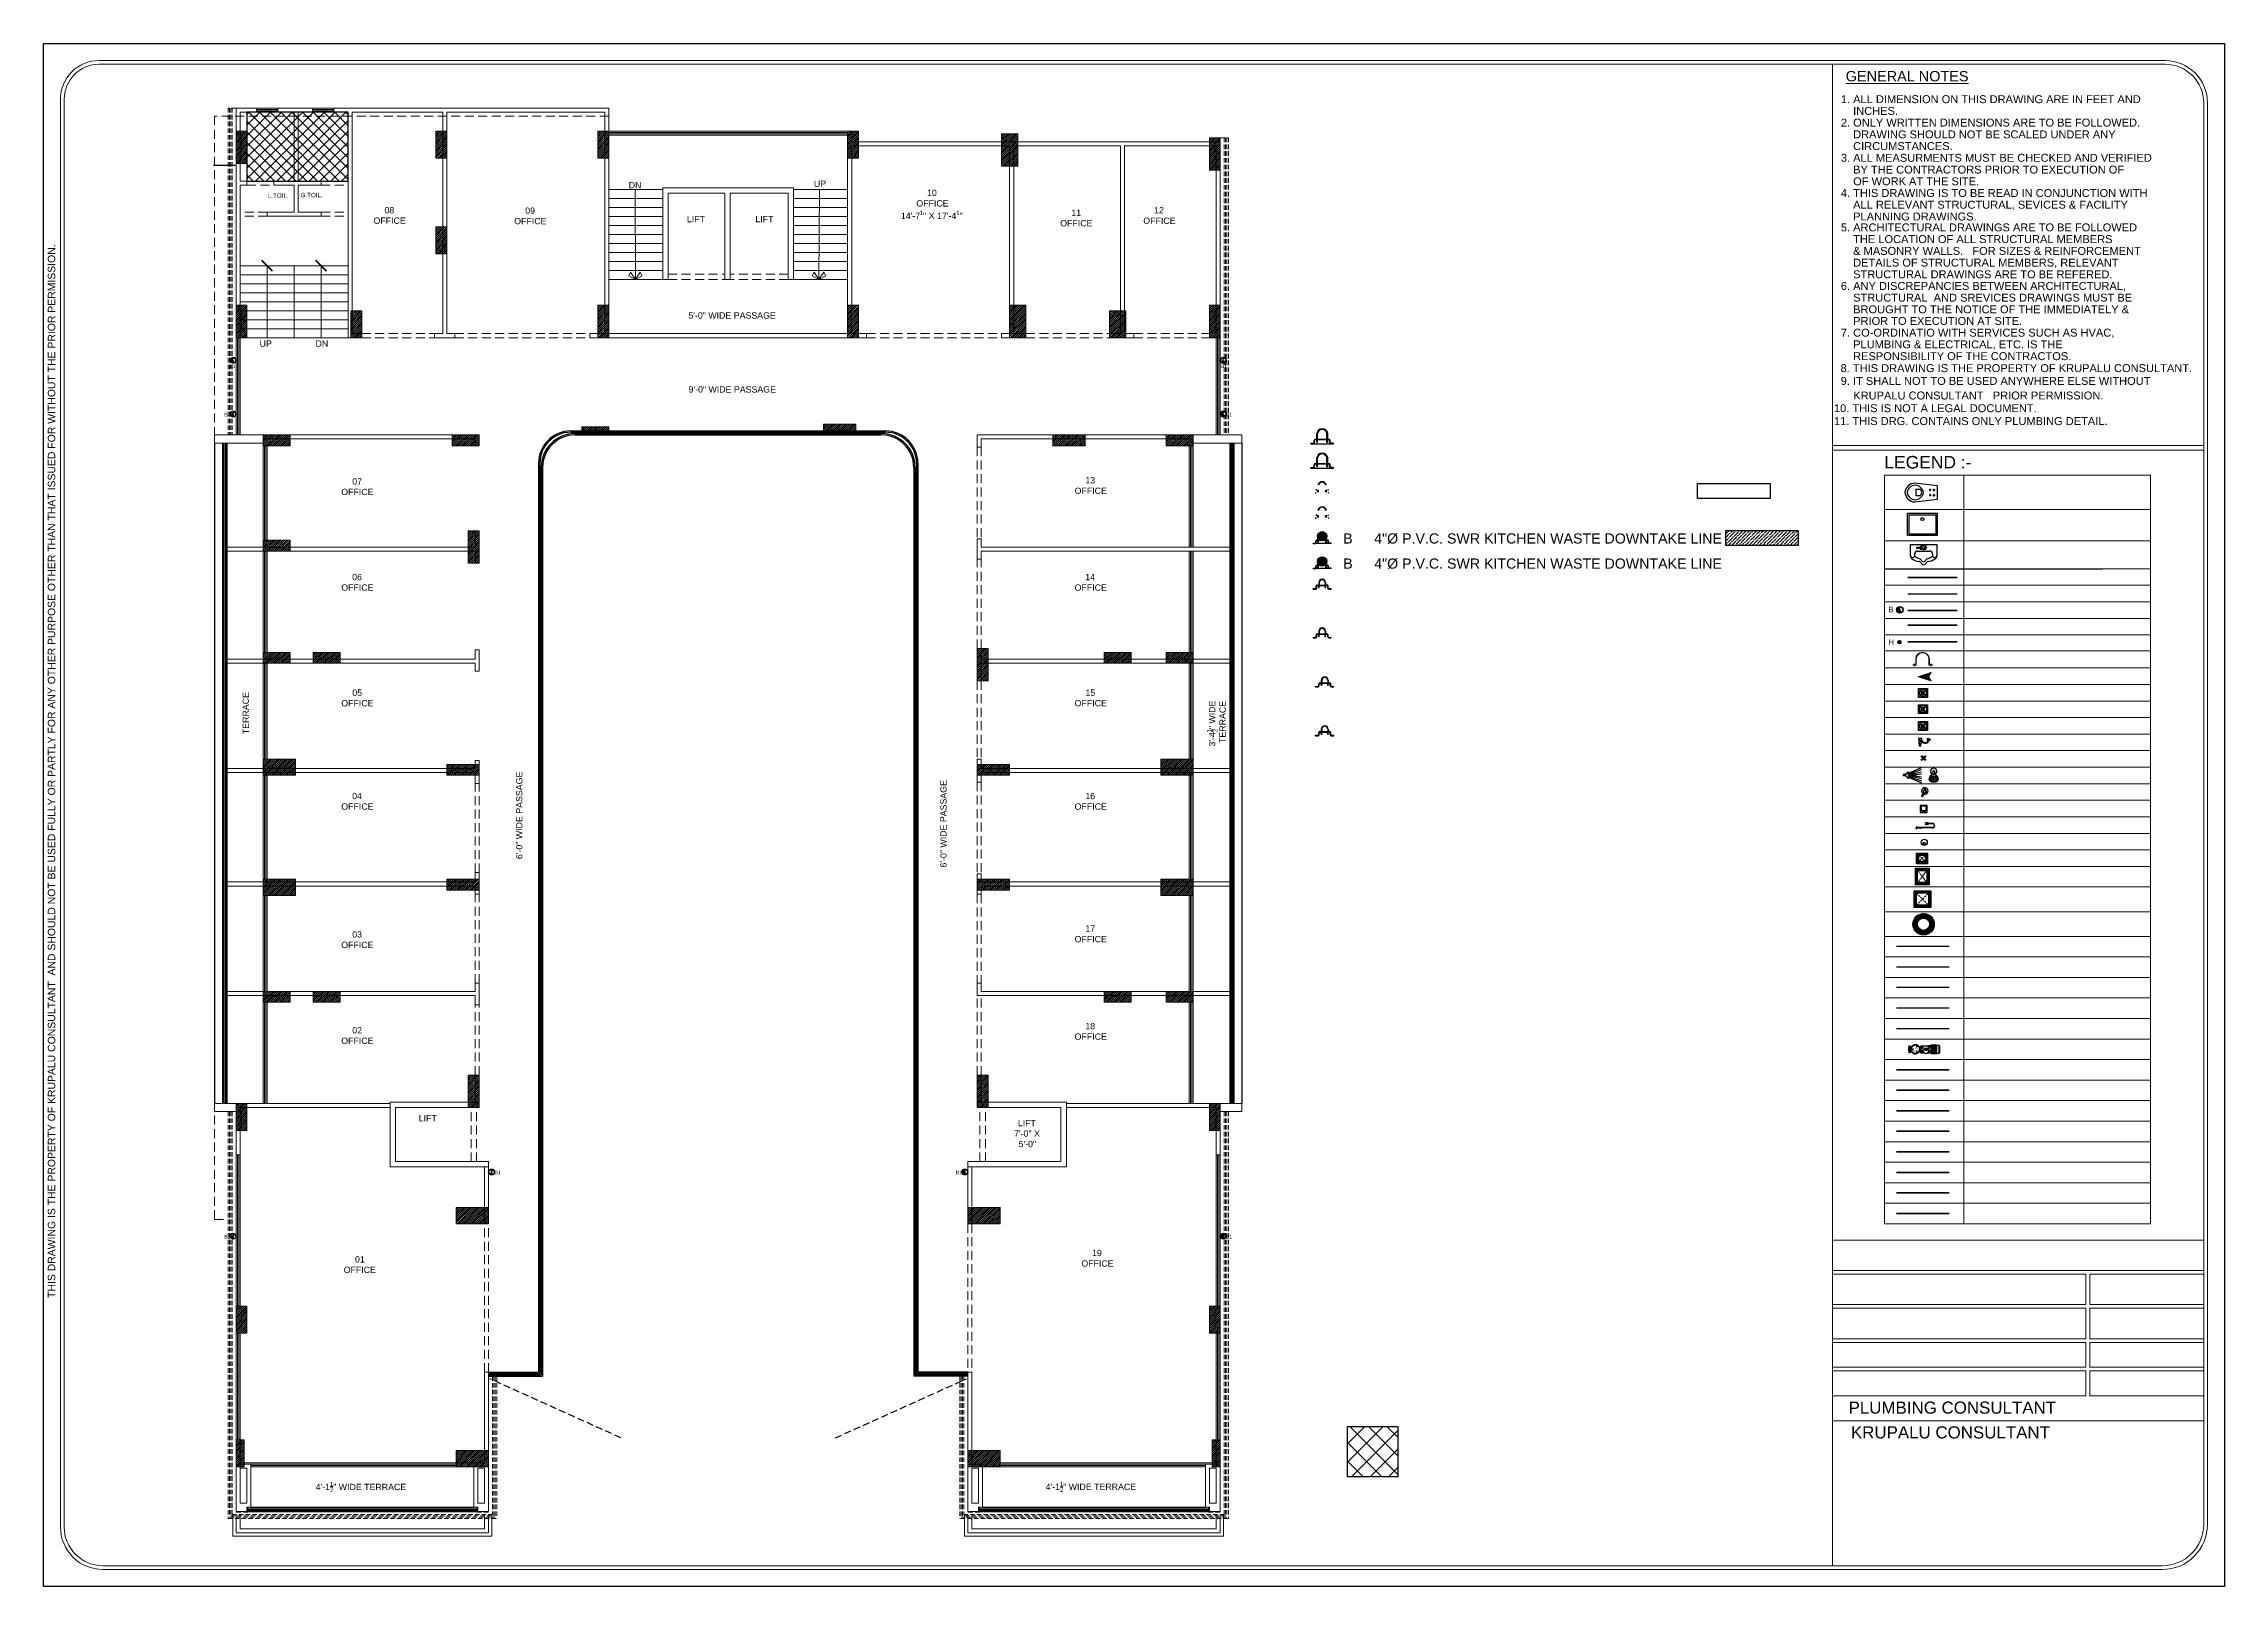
# Model space of a CAD drawing. Header units: inches. Extents: x 1807 to 67852, y 1160 to 20242.
# Drawn here: x 13894 to 16317, y 8125 to 9839 of the extents above; entities that cross this region are included whole.
import ezdxf
from ezdxf.enums import TextEntityAlignment as Align

# ---------------------------------------------------------------- set-up
doc = ezdxf.new("R2010")
doc.units = ezdxf.units.IN
doc.header["$MEASUREMENT"] = 0
doc.linetypes.add('DASHED', pattern=[0.75, 0.5, -0.25])
doc.linetypes.add('DASHED2', pattern=[0.375, 0.25, -0.125])
for name, color, linetype, lineweight in [('0.75 WATER', 192, 'Continuous', 40), ('02WINDOW & DOTTED', 8, 'Continuous', 20), ('1 WATER', 44, 'Continuous', 40), ('1.5 WATER PIPE', 224, 'Continuous', 40), ('12 R.C.C.', 146, 'FENCELINE1', 30), ('18 R.C.C.', 98, 'FENCELINE1', 30), ('2 WATER PIPE', 225, 'Continuous', 40), ('2.5 WATER PIPE', 4, 'Continuous', 40), ('3 WATER PIPE', 3, 'Continuous', 40), ('4 R.C.C.', 6, 'FENCELINE1', 30), ('4 upvc pip', 5, 'Continuous', 30), ('4 upvc pip hatch', 6, 'Continuous', 5), ('4. UPCV', 6, 'Continuous', 30), ('4WATER PIPE', 36, 'Continuous', 40), ('9 R.C.C.', 15, 'FENCELINE1', 30), ('A-HATCH', 252, 'Continuous', 13), ('Bathing', 3, 'Continuous', 30), ('BLOCK', 7, 'Continuous', 0), ('COLD WATER', 4, 'Continuous', 30), ('column_01', 7, 'Continuous', 18), ('dotted line 4', 32, 'DASHED2', 30), ('HATCH', 8, 'Continuous', 0), ('HOT LINE', 1, 'Continuous', 30), ('HOT LINE HATCH', 1, 'Continuous', 5), ('LEGEND', 7, 'Continuous', 15), ('M.H.', 1, 'Continuous', 30), ('Nstair', 8, 'Continuous', 20), ('P_SANITARY FIXTURE', 151, 'Continuous', 5), ('RAILING', 8, 'Continuous', 25), ('RAIN WATER', 32, 'Continuous', 30), ('SHOP TEXT', 7, 'Continuous', 15), ('STCPL-P-DOMESTIC WATER PIPE', 150, 'DOMESTIC WATER SUPPLY PIPE LINE', 9), ('STCPL-P-U.CLAMP', 7, 'Continuous', 9), ('SUNK', 216, 'Continuous', 30), ('SUNK HTACH', 165, 'Continuous', 15), ('wall', 7, 'Continuous', 20), ('WALLS', 7, 'Continuous', 20)]:
    doc.layers.add(name, color=color, linetype=linetype, lineweight=lineweight)
doc.layers.add('1.75', color=106, linetype='Continuous', lineweight=40, true_color=0x006b19)
doc.layers.add('6 R.C.C.', color=56, linetype='FENCELINE1', lineweight=30, true_color=0x707000)
doc.layers.add('P_DOMESTIC', color=142, linetype='Continuous')
doc.layers.add('STCPL-P-SW_TEXT', color=7, linetype='Continuous')
doc.styles.add('Krupalu', font='arial.ttf', dxfattribs={"height": 8})
doc.styles.add('Krupalu 1', font='arial.ttf')
doc.styles.add('SCALE_48', font='sylfaen.ttf', dxfattribs={"height": 5})
doc.linetypes.add('DOMESTIC WATER SUPPLY PIPE LINE', pattern='A,0.5,-0.2,["DWS",Standard,S=0.1,R=0,X=-0.1,Y=-0.05],-0.25', length=0.95)
doc.linetypes.add('FENCELINE1', pattern='A,0.25,-0.1,[133,ltypeshp.shx,S=0.1,R=0,X=-0.1,Y=0],-0.1,1', length=1.45)
doc.dimstyles.new('SCALE_48', dxfattribs={"dimtxt": 5, "dimasz": 1, "dimexe": 1.5, "dimexo": 1.5, "dimgap": 0.09, "dimtad": 0, "dimzin": 0, "dimdsep": 46, "dimlunit": 4, "dimtxsty": 'SCALE_48', "dimblk": 'ARCHTICK', "dimcen": 0, "dimdle": 1.5, "dimclrd": 256, "dimclre": 256, "dimclrt": 7, "dimadec": 0, "dimazin": 0, "dimtfac": 1, "dimtofl": 0, "dimtmove": 1, "dimatfit": 0, "dimldrblk": 'ARCHTICK', "dimfxl": 1, "dimtolj": 1, "dimtzin": 0, "dimlwd": -1, "dimlwe": -1, "dimarcsym": 0})
pattern_1 = [(45, (0, -2407.892), (-1.0606601718, 1.0606601718), [])]
pattern_2 = [(45, (15011.05416, 6419.67034), (-0.20375861, 0.20375861), []), (45, (15011.25792, 6419.67034), (-0.20375861, 0.20375861), [0.144079095, -0.072039548])]
pattern_3 = [(135, (15624.40523, 6419.67034), (0.20375861, 0.20375861), []), (135, (15624.20147, 6419.67034), (0.20375861, 0.20375861), [0.144079095, -0.072039548])]
pattern_4 = [(135, (15624.40523, 6365.31502), (0.20375861, 0.20375861), []), (135, (15624.20147, 6365.31502), (0.20375861, 0.20375861), [0.144079095, -0.072039548])]
pattern_5 = [(45, (15011.05416, 6365.31502), (-0.20375861, 0.20375861), []), (45, (15011.25792, 6365.31502), (-0.20375861, 0.20375861), [0.144079095, -0.072039548])]
pattern_6 = [(45, (15008.237, 6528.17123), (-0.20375861, 0.20375861), []), (45, (15008.44074, 6528.17123), (-0.20375861, 0.20375861), [0.144079095, -0.072039548])]
pattern_7 = [(135, (15621.58805, 6528.17123), (0.20375861, 0.20375861), []), (135, (15621.3843, 6528.17123), (0.20375861, 0.20375861), [0.144079095, -0.072039548])]
pattern_8 = [(135, (15621.58805, 6474.02567), (0.20375861, 0.20375861), []), (135, (15621.3843, 6474.02567), (0.20375861, 0.20375861), [0.144079095, -0.072039548])]
pattern_9 = [(45, (15008.237, 6474.02567), (-0.20375861, 0.20375861), []), (45, (15008.44074, 6474.02567), (-0.20375861, 0.20375861), [0.144079095, -0.072039548])]

msp = doc.modelspace()

# ---------------------------------------------------------------- texts
at = {"layer": '4. UPCV', "ltscale": 10, "style": 'Krupalu 1'}
for p in [(14100.5, 9478.4), (15202.3, 9478.4), (14094.9, 9424.8), (15207.9, 9424.8), (14395.2, 8583), (14907.6, 8583), (14094.9, 8511.7), (15207.9, 8511.7)]:
    msp.add_text('B1', height=4, dxfattribs=at).set_placement(p)
at = {"layer": '4. UPCV', "ltscale": 50, "style": 'Krupalu'}
for s, height, p in [('B', 11.3, (15338.2, 9283.6)), ('4"%%C P.V.C. SWR KITCHEN WASTE DOWNTAKE LINE ', 11.279, (15372.7, 9283.6)), ('B', 11.3, (15338.2, 9255.7)), ('4"%%C P.V.C. SWR KITCHEN WASTE DOWNTAKE LINE ', 11.279, (15372.7, 9255.7)), ('B', 6.22, (15943.9, 9207.3))]:
    msp.add_text(s, height=height, dxfattribs=at).set_placement(p)
at = {"layer": 'BLOCK', "style": 'Krupalu'}
for s, p in [('1. ALL DIMENSION ON THIS DRAWING ARE IN FEET AND', (15891.2, 9772.7)), ('    INCHES.', (15891.2, 9759.7)), ('2. ONLY WRITTEN DIMENSIONS ARE TO BE FOLLOWED.', (15891.2, 9746.7)), ('    DRAWING SHOULD NOT BE SCALED UNDER ANY ', (15891.2, 9733.6)), ('    CIRCUMSTANCES.', (15891.2, 9720.6)), ('3. ALL MEASURMENTS MUST BE CHECKED AND VERIFIED  ', (15891.2, 9707.6)), ('    BY THE CONTRACTORS PRIOR TO EXECUTION OF', (15891.2, 9694.5)), ('4. THIS DRAWING IS TO BE READ IN CONJUNCTION WITH ', (15891.2, 9668.5)), ('    OF WORK AT THE SITE.', (15891.2, 9681.5)), ('    ALL RELEVANT STRUCTURAL, SEVICES & FACILITY  ', (15891.2, 9655.5)), ('    PLANNING DRAWINGS.  ', (15891.2, 9642.4)), ('5. ARCHITECTURAL DRAWINGS ARE TO BE FOLLOWED ', (15891.2, 9630.3)), ('    THE LOCATION OF ALL STRUCTURAL MEMBERS ', (15891.2, 9617.3)), ('    & MASONRY WALLS.   FOR SIZES & REINFORCEMENT', (15891.2, 9604.2)), ('    DETAILS OF STRUCTURAL MEMBERS, RELEVANT ', (15891.2, 9591.2)), ('6. ANY DISCREPANCIES BETWEEN ARCHITECTURAL,', (15891.2, 9565.3)), ('    STRUCTURAL DRAWINGS ARE TO BE REFERED.', (15891.2, 9578.2)), ('    STRUCTURAL  AND SREVICES DRAWINGS MUST BE  ', (15891.2, 9552.3)), ('    BROUGHT TO THE NOTICE OF THE IMMEDIATELY & ', (15891.2, 9539.3)), ('    PRIOR TO EXECUTION AT SITE. ', (15891.2, 9526.4)), ('7. CO-ORDINATIO WITH SERVICES SUCH AS HVAC,', (15891.2, 9513.4)), ('    PLUMBING & ELECTRICAL, ETC. IS THE ', (15891.2, 9500.4)), ('8. THIS DRAWING IS THE PROPERTY OF KRUPALU CONSULTANT. ', (15890.9, 9474)), ('    RESPONSIBILITY OF THE CONTRACTOS.', (15891.2, 9487.3)), ('9. IT SHALL NOT TO BE USED ANYWHERE ELSE WITHOUT  ', (15891, 9459.8)), ('KRUPALU CONSULTANT   PRIOR PERMISSION.', (15905, 9443.6)), ('10. THIS IS NOT A LEGAL DOCUMENT. ', (15883.5, 9429.5)), ('11. THIS DRG. CONTAINS ONLY PLUMBING DETAIL.', (15883.6, 9415.2))]:
    msp.add_text(s, height=8.799, dxfattribs=at).set_placement(p)
msp.add_text('THIS DRAWING IS THE PROPERTY OF KRUPALU CONSULTANT  AND SHOULD NOT BE USED FULLY OR PARTLY FOR ANY OTHER PURPOSE OTHER THAN THAT ISSUED FOR WITHOUT THE PRIOR PERMISSION.', height=8.2835, rotation=90, dxfattribs=at).set_placement((13907.1, 8445.8))
at = {"layer": 'BLOCK', "insert": (15896.6, 9808.4), "char_height": 11.492, "attachment_point": 1, "style": 'Krupalu'}
msp.add_mtext('{\\LGENERAL NOTES}', dxfattribs=at)
at = {"layer": 'HOT LINE', "style": 'Krupalu'}
for s, height, p in [('H', 6.22, (15943.9, 9170.9)), ('PLUMBING CONSULTANT', 13.439, (15899.8, 8317.2)), ('KRUPALU CONSULTANT                          ', 13.439, (15902.4, 8289.7))]:
    msp.add_text(s, height=height, dxfattribs=at).set_placement(p)
at = {"layer": 'SHOP TEXT', "ltscale": 0.1, "style": 'Krupalu 1'}
for s, height, p in [('L.TOIL.', 5, (14143.2, 9667.6)), ('L.TOIL.', 5, (14143.2, 9667.6)), ('L.TOIL.', 5, (14143.2, 9667.6)), ('L.TOIL.', 5, (14143.2, 9667.6)), ('G.TOIL.', 5, (14179.6, 9668.1)), ('G.TOIL.', 5, (14179.6, 9668.1)), ('G.TOIL.', 5, (14179.6, 9668.1)), ('G.TOIL.', 5, (14179.6, 9668.1)), ('DN', 7, (14544.3, 9678.1)), ('DN', 7, (14544.3, 9678.1)), ('DN', 7, (14544.3, 9678.1)), ('DN', 7, (14544.3, 9678.1)), ('UP', 7, (14750.1, 9679.7)), ('UP', 7, (14750.1, 9679.7)), ('UP', 7, (14750.1, 9679.7)), ('UP', 7, (14750.1, 9679.7)), ('10', 7, (14875.8, 9669.6)), ('10', 7, (14875.8, 9669.6)), ('10', 7, (14875.8, 9669.6)), ('10', 7, (14875.8, 9669.6)), ('OFFICE', 7, (14260.7, 9638.7)), ('OFFICE', 7, (14260.7, 9638.7)), ('OFFICE', 7, (14260.7, 9638.7)), ('OFFICE', 7, (14260.7, 9638.7)), ('08 ', 7, (14272.9, 9650.3)), ('08 ', 7, (14272.9, 9650.3)), ('08 ', 7, (14272.9, 9650.3)), ('08 ', 7, (14272.9, 9650.3)), ('OFFICE', 7, (14417.1, 9638.2)), ('OFFICE', 7, (14417.1, 9638.2)), ('OFFICE', 7, (14417.1, 9638.2)), ('OFFICE', 7, (14417.1, 9638.2)), ('09 ', 7, (14429.3, 9649.8)), ('09 ', 7, (14429.3, 9649.8)), ('09 ', 7, (14429.3, 9649.8)), ('09 ', 7, (14429.3, 9649.8)), ('LIFT', 7, (14609, 9640.5)), ('LIFT', 7, (14609, 9640.5)), ('LIFT', 7, (14609, 9640.5)), ('LIFT', 7, (14609, 9640.5)), ('LIFT', 7, (14685.1, 9640.5)), ('LIFT', 7, (14685.1, 9640.5)), ('LIFT', 7, (14685.1, 9640.5)), ('LIFT', 7, (14685.1, 9640.5)), ("14'-7", 7, (14846.7, 9644.1)), ("14'-7", 7, (14846.7, 9644.1)), ("14'-7", 7, (14846.7, 9644.1)), ("14'-7", 7, (14846.7, 9644.1)), ('OFFICE', 7, (14863.9, 9657.9)), ('OFFICE', 7, (14863.9, 9657.9)), ('OFFICE', 7, (14863.9, 9657.9)), ('OFFICE', 7, (14863.9, 9657.9)), ('1', 4.9, (14867.5, 9648.4)), ('1', 4.9, (14867.5, 9648.4)), ('1', 4.9, (14867.5, 9648.4)), ('1', 4.9, (14867.5, 9648.4)), ("'' X 17'-4", 7, (14871.2, 9644.1)), ("'' X 17'-4", 7, (14871.2, 9644.1)), ("'' X 17'-4", 7, (14871.2, 9644.1)), ("'' X 17'-4", 7, (14871.2, 9644.1)), ('1', 4.9, (14908.2, 9648.4)), ('1', 4.9, (14908.2, 9648.4)), ('1', 4.9, (14908.2, 9648.4)), ('1', 4.9, (14908.2, 9648.4)), ('"', 7, (14911.9, 9644.1)), ('"', 7, (14911.9, 9644.1)), ('"', 7, (14911.9, 9644.1)), ('"', 7, (14911.9, 9644.1)), ('11', 7, (15036.1, 9647.5)), ('11', 7, (15036.1, 9647.5)), ('11', 7, (15036.1, 9647.5)), ('11', 7, (15036.1, 9647.5)), ('OFFICE', 7, (15116.1, 9638.6)), ('OFFICE', 7, (15116.1, 9638.6)), ('OFFICE', 7, (15116.1, 9638.6)), ('OFFICE', 7, (15116.1, 9638.6)), ('12 ', 7, (15128.1, 9650.2)), ('12 ', 7, (15128.1, 9650.2)), ('12 ', 7, (15128.1, 9650.2)), ('12 ', 7, (15128.1, 9650.2)), ('OFFICE', 7, (15023.8, 9635.9)), ('OFFICE', 7, (15023.8, 9635.9)), ('OFFICE', 7, (15023.8, 9635.9)), ('OFFICE', 7, (15023.8, 9635.9)), ('5\'-0" WIDE PASSAGE', 7, (14610.6, 9533.4)), ('5\'-0" WIDE PASSAGE', 7, (14610.6, 9533.4)), ('5\'-0" WIDE PASSAGE', 7, (14610.6, 9533.4)), ('5\'-0" WIDE PASSAGE', 7, (14610.6, 9533.4)), ('UP', 7, (14134.2, 9502.2)), ('UP', 7, (14134.2, 9502.2)), ('UP', 7, (14134.2, 9502.2)), ('UP', 7, (14134.2, 9502.2)), ('DN', 7, (14196.3, 9502.2)), ('DN', 7, (14196.3, 9502.2)), ('DN', 7, (14196.3, 9502.2)), ('DN', 7, (14196.3, 9502.2)), ('9\'-0" WIDE PASSAGE', 7, (14610.8, 9451.3)), ('9\'-0" WIDE PASSAGE', 7, (14610.8, 9451.3)), ('9\'-0" WIDE PASSAGE', 7, (14610.8, 9451.3)), ('9\'-0" WIDE PASSAGE', 7, (14610.8, 9451.3)), ('07', 7, (14237.1, 9349.1)), ('07', 7, (14237.1, 9349.1)), ('07', 7, (14237.1, 9349.1)), ('07', 7, (14237.1, 9349.1)), ('13 ', 7, (15051.7, 9350.4)), ('13 ', 7, (15051.7, 9350.4)), ('13 ', 7, (15051.7, 9350.4)), ('13 ', 7, (15051.7, 9350.4)), ('OFFICE', 7, (14224.9, 9337.4)), ('OFFICE', 7, (14224.9, 9337.4)), ('OFFICE', 7, (14224.9, 9337.4)), ('OFFICE', 7, (14224.9, 9337.4)), ('OFFICE', 7, (15039.8, 9338.7)), ('OFFICE', 7, (15039.8, 9338.7)), ('OFFICE', 7, (15039.8, 9338.7)), ('OFFICE', 7, (15039.8, 9338.7)), ('OFFICE', 7, (14224.9, 9231.2)), ('OFFICE', 7, (14224.9, 9231.2)), ('OFFICE', 7, (14224.9, 9231.2)), ('OFFICE', 7, (14224.9, 9231.2)), ('06 ', 7, (14237, 9242.9)), ('06 ', 7, (14237, 9242.9)), ('06 ', 7, (14237, 9242.9)), ('06 ', 7, (14237, 9242.9)), ('OFFICE', 7, (15039.8, 9231.2)), ('OFFICE', 7, (15039.8, 9231.2)), ('OFFICE', 7, (15039.8, 9231.2)), ('OFFICE', 7, (15039.8, 9231.2)), ('14 ', 7, (15051.6, 9242.9)), ('14 ', 7, (15051.6, 9242.9)), ('14 ', 7, (15051.6, 9242.9)), ('14 ', 7, (15051.6, 9242.9)), ('05 ', 7, (14237.2, 9114.5)), ('05 ', 7, (14237.2, 9114.5)), ('05 ', 7, (14237.2, 9114.5)), ('05 ', 7, (14237.2, 9114.5)), ('15 ', 7, (15051.8, 9114.5)), ('15 ', 7, (15051.8, 9114.5)), ('15 ', 7, (15051.8, 9114.5)), ('15 ', 7, (15051.8, 9114.5)), ('OFFICE', 7, (14224.9, 9102.8)), ('OFFICE', 7, (14224.9, 9102.8)), ('OFFICE', 7, (14224.9, 9102.8)), ('OFFICE', 7, (14224.9, 9102.8)), ('OFFICE', 7, (15039.8, 9102.8)), ('OFFICE', 7, (15039.8, 9102.8)), ('OFFICE', 7, (15039.8, 9102.8)), ('OFFICE', 7, (15039.8, 9102.8)), ('OFFICE', 7, (14224.9, 8988)), ('OFFICE', 7, (14224.9, 8988)), ('OFFICE', 7, (14224.9, 8988)), ('OFFICE', 7, (14224.9, 8988)), ('04 ', 7, (14237, 8999.7)), ('04 ', 7, (14237, 8999.7)), ('04 ', 7, (14237, 8999.7)), ('04 ', 7, (14237, 8999.7)), ('OFFICE', 7, (15039.8, 8988)), ('OFFICE', 7, (15039.8, 8988)), ('OFFICE', 7, (15039.8, 8988)), ('OFFICE', 7, (15039.8, 8988)), ('16', 7, (15051.7, 8999.7)), ('16', 7, (15051.7, 8999.7)), ('16', 7, (15051.7, 8999.7)), ('16', 7, (15051.7, 8999.7)), ('03', 7, (14237.1, 8846)), ('03', 7, (14237.1, 8846)), ('03', 7, (14237.1, 8846)), ('03', 7, (14237.1, 8846)), ('OFFICE', 7, (15039.8, 8840.8)), ('OFFICE', 7, (15039.8, 8840.8)), ('OFFICE', 7, (15039.8, 8840.8)), ('OFFICE', 7, (15039.8, 8840.8)), ('17 ', 7, (15051.7, 8852.5)), ('17 ', 7, (15051.7, 8852.5)), ('17 ', 7, (15051.7, 8852.5)), ('17 ', 7, (15051.7, 8852.5)), ('OFFICE', 7, (14224.9, 8834.3)), ('OFFICE', 7, (14224.9, 8834.3)), ('OFFICE', 7, (14224.9, 8834.3)), ('OFFICE', 7, (14224.9, 8834.3)), ('18 ', 7, (15051.7, 8744.2)), ('18 ', 7, (15051.7, 8744.2)), ('18 ', 7, (15051.7, 8744.2)), ('18 ', 7, (15051.7, 8744.2)), ('OFFICE', 7, (14224.9, 8727.9)), ('OFFICE', 7, (14224.9, 8727.9)), ('OFFICE', 7, (14224.9, 8727.9)), ('OFFICE', 7, (14224.9, 8727.9)), ('02', 7, (14237.1, 8739.5)), ('02', 7, (14237.1, 8739.5)), ('02', 7, (14237.1, 8739.5)), ('02', 7, (14237.1, 8739.5)), ('OFFICE', 7, (15039.8, 8732.5)), ('OFFICE', 7, (15039.8, 8732.5)), ('OFFICE', 7, (15039.8, 8732.5)), ('OFFICE', 7, (15039.8, 8732.5)), ('LIFT', 7, (14311, 8642)), ('LIFT', 7, (14311, 8642)), ('LIFT', 7, (14311, 8642)), ('LIFT', 7, (14311, 8642)), ('7\'-0" X ', 7, (14972.5, 8624.9)), ('7\'-0" X ', 7, (14972.5, 8624.9)), ('7\'-0" X ', 7, (14972.5, 8624.9)), ('7\'-0" X ', 7, (14972.5, 8624.9)), ('LIFT', 7, (14976.7, 8636.5)), ('LIFT', 7, (14976.7, 8636.5)), ('LIFT', 7, (14976.7, 8636.5)), ('LIFT', 7, (14976.7, 8636.5)), ('5\'-0"', 7, (14977.5, 8613.2)), ('5\'-0"', 7, (14977.5, 8613.2)), ('5\'-0"', 7, (14977.5, 8613.2)), ('5\'-0"', 7, (14977.5, 8613.2)), ('01 ', 7, (14240.2, 8485.1)), ('01 ', 7, (14240.2, 8485.1)), ('01 ', 7, (14240.2, 8485.1)), ('01 ', 7, (14240.2, 8485.1)), ('OFFICE', 7, (15047.3, 8480.5)), ('OFFICE', 7, (15047.3, 8480.5)), ('OFFICE', 7, (15047.3, 8480.5)), ('OFFICE', 7, (15047.3, 8480.5)), ('19 ', 7, (15059.1, 8492.2)), ('19 ', 7, (15059.1, 8492.2)), ('19 ', 7, (15059.1, 8492.2)), ('19 ', 7, (15059.1, 8492.2)), ('OFFICE', 7, (14227.6, 8473.5)), ('OFFICE', 7, (14227.6, 8473.5)), ('OFFICE', 7, (14227.6, 8473.5)), ('OFFICE', 7, (14227.6, 8473.5)), ("4'-1", 7, (14196.4, 8232.3)), ("4'-1", 7, (14196.4, 8232.3)), ("4'-1", 7, (14196.4, 8232.3)), ("4'-1", 7, (14196.4, 8232.3)), ('1', 4.9, (14212.2, 8236.6)), ('1', 4.9, (14212.2, 8236.6)), ('1', 4.9, (14212.2, 8236.6)), ('1', 4.9, (14212.2, 8236.6)), ('" WIDE TERRACE', 7, (14215.9, 8232.3)), ('" WIDE TERRACE', 7, (14215.9, 8232.3)), ('" WIDE TERRACE', 7, (14215.9, 8232.3)), ('" WIDE TERRACE', 7, (14215.9, 8232.3)), ("4'-1", 7, (15007.6, 8232.5)), ("4'-1", 7, (15007.6, 8232.5)), ("4'-1", 7, (15007.6, 8232.5)), ("4'-1", 7, (15007.6, 8232.5)), ('1', 4.9, (15023.3, 8236.9)), ('1', 4.9, (15023.3, 8236.9)), ('1', 4.9, (15023.3, 8236.9)), ('1', 4.9, (15023.3, 8236.9)), ('" WIDE TERRACE', 7, (15027, 8232.5)), ('" WIDE TERRACE', 7, (15027, 8232.5)), ('" WIDE TERRACE', 7, (15027, 8232.5)), ('" WIDE TERRACE', 7, (15027, 8232.5)), ('2', 4.9, (14212.5, 8230.1)), ('2', 4.9, (14212.5, 8230.1)), ('2', 4.9, (14212.5, 8230.1)), ('2', 4.9, (14212.5, 8230.1)), ('2', 4.9, (15023.6, 8230.3)), ('2', 4.9, (15023.6, 8230.3)), ('2', 4.9, (15023.6, 8230.3)), ('2', 4.9, (15023.6, 8230.3))]:
    msp.add_text(s, height=height, dxfattribs=at).set_placement(p)
for s, height, p in [('TERRACE', 7, (14122.3, 9071.9)), ('TERRACE', 7, (14122.3, 9071.9)), ('TERRACE', 7, (14122.3, 9071.9)), ('TERRACE', 7, (14122.3, 9071.9)), ('" WIDE ', 7, (15196.2, 9077.5)), ('" WIDE ', 7, (15196.2, 9077.5)), ('" WIDE ', 7, (15196.2, 9077.5)), ('" WIDE ', 7, (15196.2, 9077.5)), ('TERRACE', 7, (15207.7, 9062.1)), ('TERRACE', 7, (15207.7, 9062.1)), ('TERRACE', 7, (15207.7, 9062.1)), ('TERRACE', 7, (15207.7, 9062.1)), ('1', 4.9, (15191.8, 9073.8)), ('1', 4.9, (15191.8, 9073.8)), ('1', 4.9, (15191.8, 9073.8)), ('1', 4.9, (15191.8, 9073.8)), ("3'-4", 7, (15196.2, 9058.1)), ("3'-4", 7, (15196.2, 9058.1)), ("3'-4", 7, (15196.2, 9058.1)), ("3'-4", 7, (15196.2, 9058.1)), ('2', 4.9, (15198.4, 9074.1)), ('2', 4.9, (15198.4, 9074.1)), ('2', 4.9, (15198.4, 9074.1)), ('2', 4.9, (15198.4, 9074.1)), ('6\'-0" WIDE PASSAGE', 7, (14426.2, 8933.1)), ('6\'-0" WIDE PASSAGE', 7, (14426.2, 8933.1)), ('6\'-0" WIDE PASSAGE', 7, (14426.2, 8933.1)), ('6\'-0" WIDE PASSAGE', 7, (14426.2, 8933.1)), ('6\'-0" WIDE PASSAGE', 7, (14897.5, 8923.7)), ('6\'-0" WIDE PASSAGE', 7, (14897.5, 8923.7)), ('6\'-0" WIDE PASSAGE', 7, (14897.5, 8923.7)), ('6\'-0" WIDE PASSAGE', 7, (14897.5, 8923.7))]:
    msp.add_text(s, height=height, rotation=90, dxfattribs=at).set_placement(p)
at = {"layer": 'STCPL-P-SW_TEXT', "style": 'Krupalu'}
msp.add_text('LEGEND :-', height=13.87, dxfattribs=at).set_placement((15939.5, 9367))

# ---------------------------------------------------------------- blocks, each defined once
blk = doc.blocks.new('rtytrut')
at = {"layer": 'HATCH'}
h = blk.add_hatch(dxfattribs=at)
h.set_pattern_fill('ANSI31', color=256, scale=12, style=0)
h.set_pattern_definition(pattern_1)
h.paths.add_polyline_path([(134969.7, -629836.9), (134969.7, -629872.9), (134957.7, -629872.9), (134957.7, -629836.9)])
h = blk.add_hatch(dxfattribs=at)
h.set_pattern_fill('ANSI31', color=256, scale=12, style=0)
h.set_pattern_definition(pattern_1)
h.paths.add_polyline_path([(135179.7, -629836.9), (135179.7, -629866.9), (135191.7, -629866.9), (135191.7, -629836.9)])
h = blk.add_hatch(dxfattribs=at)
h.set_pattern_fill('ANSI31', color=256, scale=12, style=0)
h.set_pattern_definition(pattern_1)
h.paths.add_polyline_path([(135359.7, -629836.9), (135359.7, -629866.9), (135371.7, -629866.9), (135371.7, -629836.9)])
h = blk.add_hatch(dxfattribs=at)
h.set_pattern_fill('ANSI31', color=256, scale=12, style=0)
h.set_pattern_definition(pattern_1)
h.paths.add_polyline_path([(135649.2, -629836.9), (135649.2, -629866.9), (135637.2, -629866.9), (135637.2, -629836.9)])
h = blk.add_hatch(dxfattribs=at)
h.set_pattern_fill('ANSI31', color=256, scale=12, style=0)
h.set_pattern_definition(pattern_1)
h.paths.add_polyline_path([(135808.2, -629839.9), (135808.2, -629875.9), (135826.2, -629875.9), (135826.2, -629839.9)])
h = blk.add_hatch(dxfattribs=at)
h.set_pattern_fill('ANSI31', color=256, scale=12, style=0)
h.set_pattern_definition(pattern_1)
h.paths.add_polyline_path([(136039.2, -629844.4), (136039.2, -629880.4), (136051.2, -629880.4), (136051.2, -629844.4)])
h = blk.add_hatch(dxfattribs=at)
h.set_pattern_fill('ANSI31', color=256, scale=12, style=0)
h.set_pattern_definition(pattern_1)
h.paths.add_polyline_path([(135179.7, -629973.4), (135179.7, -629943.4), (135191.7, -629943.4), (135191.7, -629973.4)])
h = blk.add_hatch(dxfattribs=at)
h.set_pattern_fill('ANSI31', color=256, scale=12, style=0)
h.set_pattern_definition(pattern_1)
h.paths.add_polyline_path([(134969.7, -630066.4), (134969.7, -630030.4), (134957.7, -630030.4), (134957.7, -630066.4)])
h = blk.add_hatch(dxfattribs=at)
h.set_pattern_fill('ANSI31', color=256, scale=12, style=0)
h.set_pattern_definition(pattern_1)
h.paths.add_polyline_path([(135359.7, -630066.4), (135359.7, -630030.4), (135371.7, -630030.4), (135371.7, -630066.4)])
h = blk.add_hatch(dxfattribs=at)
h.set_pattern_fill('ANSI31', color=256, scale=12, style=0)
h.set_pattern_definition(pattern_1)
h.paths.add_polyline_path([(135649.2, -630066.4), (135649.2, -630030.4), (135637.2, -630030.4), (135637.2, -630066.4)])
h = blk.add_hatch(dxfattribs=at)
h.set_pattern_fill('ANSI31', color=256, scale=12, style=0)
h.set_pattern_definition(pattern_1)
h.paths.add_polyline_path([(135835.2, -630066.4), (135835.2, -630030.4), (135817.2, -630030.4), (135817.2, -630066.4)])
h = blk.add_hatch(dxfattribs=at)
h.set_pattern_fill('ANSI31', color=256, scale=12, style=0)
h.set_pattern_definition(pattern_1)
h.paths.add_polyline_path([(136039.2, -630066.4), (136039.2, -630030.4), (136051.2, -630030.4), (136051.2, -630066.4)])
h = blk.add_hatch(dxfattribs=at)
h.set_pattern_fill('ANSI31', color=256, scale=12, style=0)
h.set_pattern_definition(pattern_1)
h.paths.add_polyline_path([(135085.2, -630066.4), (135085.2, -630036.4), (135097.2, -630036.4), (135097.2, -630066.4)])
h = blk.add_hatch(dxfattribs=at)
h.set_pattern_fill('ANSI31', color=256, scale=12, style=0)
h.set_pattern_definition(pattern_1)
h.paths.add_polyline_path([(135928.2, -630066.4), (135928.2, -630036.4), (135946.2, -630036.4), (135946.2, -630066.4)])
h = blk.add_hatch(dxfattribs=at)
h.set_pattern_fill('ANSI31', color=256, scale=12, style=0)
h.set_pattern_definition(pattern_1)
h.paths.add_polyline_path([(134987.7, -630186.4), (135017.7, -630186.4), (135017.7, -630174.4), (134987.7, -630174.4)])
h = blk.add_hatch(dxfattribs=at)
h.set_pattern_fill('ANSI31', color=256, scale=12, style=0)
h.set_pattern_definition(pattern_1)
h.paths.add_polyline_path([(135227.7, -630186.4), (135197.7, -630186.4), (135197.7, -630174.4), (135227.7, -630174.4)])
h = blk.add_hatch(dxfattribs=at)
h.set_pattern_fill('ANSI31', color=256, scale=12, style=0)
h.set_pattern_definition(pattern_1)
h.paths.add_polyline_path([(135371.7, -630165.4), (135341.7, -630165.4), (135341.7, -630174.4), (135371.7, -630174.4)])
h = blk.add_hatch(dxfattribs=at)
h.set_pattern_fill('ANSI31', color=256, scale=12, style=0)
h.set_pattern_definition(pattern_1)
h.paths.add_polyline_path([(135646.2, -630162.4), (135610.2, -630162.4), (135610.2, -630174.4), (135646.2, -630174.4)])
h = blk.add_hatch(dxfattribs=at)
h.set_pattern_fill('ANSI31', color=256, scale=12, style=0)
h.set_pattern_definition(pattern_1)
h.paths.add_polyline_path([(135865.2, -630186.4), (135901.2, -630186.4), (135901.2, -630174.4), (135865.2, -630174.4)])
h = blk.add_hatch(dxfattribs=at)
h.set_pattern_fill('ANSI31', color=256, scale=12, style=0)
h.set_pattern_definition(pattern_1)
h.paths.add_polyline_path([(136021.2, -630186.4), (135991.2, -630186.4), (135991.2, -630174.4), (136021.2, -630174.4)])
h = blk.add_hatch(dxfattribs=at)
h.set_pattern_fill('ANSI31', color=256, scale=12, style=0)
h.set_pattern_definition(pattern_1)
h.paths.add_polyline_path([(134987.7, -630291.4), (135017.7, -630291.4), (135017.7, -630303.4), (134987.7, -630303.4)])
h = blk.add_hatch(dxfattribs=at)
h.set_pattern_fill('ANSI31', color=256, scale=12, style=0)
h.set_pattern_definition(pattern_1)
h.paths.add_polyline_path([(135215.7, -630280.9), (135215.7, -630316.9), (135227.7, -630316.9), (135227.7, -630280.9)])
h = blk.add_hatch(dxfattribs=at)
h.set_pattern_fill('ANSI31', color=256, scale=12, style=0)
h.set_pattern_definition(pattern_1)
h.paths.add_polyline_path([(134987.7, -630415.9), (135017.7, -630415.9), (135017.7, -630427.9), (134987.7, -630427.9)])
h = blk.add_hatch(dxfattribs=at)
h.set_pattern_fill('ANSI31', color=256, scale=12, style=0)
h.set_pattern_definition(pattern_1)
h.paths.add_polyline_path([(135073.2, -630415.9), (135043.2, -630415.9), (135043.2, -630427.9), (135073.2, -630427.9)])
h = blk.add_hatch(dxfattribs=at)
h.set_pattern_fill('ANSI31', color=256, scale=12, style=0)
h.set_pattern_definition(pattern_1)
h.paths.add_polyline_path([(135793.2, -630411.4), (135793.2, -630447.4), (135781.2, -630447.4), (135781.2, -630411.4)])
h = blk.add_hatch(dxfattribs=at)
h.set_pattern_fill('ANSI31', color=256, scale=12, style=0)
h.set_pattern_definition(pattern_1)
h.paths.add_polyline_path([(135922.2, -630415.9), (135952.2, -630415.9), (135952.2, -630427.9), (135922.2, -630427.9)])
h = blk.add_hatch(dxfattribs=at)
h.set_pattern_fill('ANSI31', color=256, scale=12, style=0)
h.set_pattern_definition(pattern_1)
h.paths.add_polyline_path([(136021.2, -630415.9), (135991.2, -630415.9), (135991.2, -630427.9), (136021.2, -630427.9)])
h = blk.add_hatch(dxfattribs=at)
h.set_pattern_fill('ANSI31', color=256, scale=12, style=0)
h.set_pattern_definition(pattern_1)
h.paths.add_polyline_path([(134987.7, -630534.4), (135023.7, -630534.4), (135023.7, -630552.4), (134987.7, -630552.4)])
h = blk.add_hatch(dxfattribs=at)
h.set_pattern_fill('ANSI31', color=256, scale=12, style=0)
h.set_pattern_definition(pattern_1)
h.paths.add_polyline_path([(135227.7, -630540.4), (135191.7, -630540.4), (135191.7, -630552.4), (135227.7, -630552.4)])
h = blk.add_hatch(dxfattribs=at)
h.set_pattern_fill('ANSI31', color=256, scale=12, style=0)
h.set_pattern_definition(pattern_1)
h.paths.add_polyline_path([(135781.2, -630540.4), (135817.2, -630540.4), (135817.2, -630552.4), (135781.2, -630552.4)])
h = blk.add_hatch(dxfattribs=at)
h.set_pattern_fill('ANSI31', color=256, scale=12, style=0)
h.set_pattern_definition(pattern_1)
h.paths.add_polyline_path([(136021.2, -630534.4), (135985.2, -630534.4), (135985.2, -630552.4), (136021.2, -630552.4)])
h = blk.add_hatch(dxfattribs=at)
h.set_pattern_fill('ANSI31', color=256, scale=12, style=0)
h.set_pattern_definition(pattern_1)
h.paths.add_polyline_path([(134987.7, -630685.9), (135023.7, -630685.9), (135023.7, -630667.9), (134987.7, -630667.9)])
h = blk.add_hatch(dxfattribs=at)
h.set_pattern_fill('ANSI31', color=256, scale=12, style=0)
h.set_pattern_definition(pattern_1)
h.paths.add_polyline_path([(135227.7, -630679.9), (135191.7, -630679.9), (135191.7, -630667.9), (135227.7, -630667.9)])
h = blk.add_hatch(dxfattribs=at)
h.set_pattern_fill('ANSI31', color=256, scale=12, style=0)
h.set_pattern_definition(pattern_1)
h.paths.add_polyline_path([(135781.2, -630679.9), (135817.2, -630679.9), (135817.2, -630667.9), (135781.2, -630667.9)])
h = blk.add_hatch(dxfattribs=at)
h.set_pattern_fill('ANSI31', color=256, scale=12, style=0)
h.set_pattern_definition(pattern_1)
h.paths.add_polyline_path([(136021.2, -630685.9), (135985.2, -630685.9), (135985.2, -630667.9), (136021.2, -630667.9)])
h = blk.add_hatch(dxfattribs=at)
h.set_pattern_fill('ANSI31', color=256, scale=12, style=0)
h.set_pattern_definition(pattern_1)
h.paths.add_polyline_path([(134987.7, -630804.4), (135017.7, -630804.4), (135017.7, -630792.4), (134987.7, -630792.4)])
h = blk.add_hatch(dxfattribs=at)
h.set_pattern_fill('ANSI31', color=256, scale=12, style=0)
h.set_pattern_definition(pattern_1)
h.paths.add_polyline_path([(135073.2, -630804.4), (135043.2, -630804.4), (135043.2, -630792.4), (135073.2, -630792.4)])
h = blk.add_hatch(dxfattribs=at)
h.set_pattern_fill('ANSI31', color=256, scale=12, style=0)
h.set_pattern_definition(pattern_1)
h.paths.add_polyline_path([(135922.2, -630804.4), (135952.2, -630804.4), (135952.2, -630792.4), (135922.2, -630792.4)])
h = blk.add_hatch(dxfattribs=at)
h.set_pattern_fill('ANSI31', color=256, scale=12, style=0)
h.set_pattern_definition(pattern_1)
h.paths.add_polyline_path([(136021.2, -630804.4), (135991.2, -630804.4), (135991.2, -630792.4), (136021.2, -630792.4)])
h = blk.add_hatch(dxfattribs=at)
h.set_pattern_fill('ANSI31', color=256, scale=12, style=0)
h.set_pattern_definition(pattern_1)
h.paths.add_polyline_path([(135215.7, -630921.4), (135215.7, -630885.4), (135227.7, -630885.4), (135227.7, -630921.4)])
h = blk.add_hatch(dxfattribs=at)
h.set_pattern_fill('ANSI31', color=256, scale=12, style=0)
h.set_pattern_definition(pattern_1)
h.paths.add_polyline_path([(135793.2, -630921.4), (135793.2, -630885.4), (135781.2, -630885.4), (135781.2, -630921.4)])
h = blk.add_hatch(dxfattribs=at)
h.set_pattern_fill('ANSI31', color=256, scale=12, style=0)
h.set_pattern_definition(pattern_1)
h.paths.add_polyline_path([(134969.7, -630916.9), (134969.7, -630946.9), (134957.7, -630946.9), (134957.7, -630916.9)])
h = blk.add_hatch(dxfattribs=at)
h.set_pattern_fill('ANSI31', color=256, scale=12, style=0)
h.set_pattern_definition(pattern_1)
h.paths.add_polyline_path([(136039.2, -630916.9), (136039.2, -630946.9), (136051.2, -630946.9), (136051.2, -630916.9)])
h = blk.add_hatch(dxfattribs=at)
h.set_pattern_fill('ANSI31', color=256, scale=12, style=0)
h.set_pattern_definition(pattern_1)
h.paths.add_polyline_path([(135238.2, -631032.4), (135202.2, -631032.4), (135202.2, -631050.4), (135238.2, -631050.4)])
h = blk.add_hatch(dxfattribs=at)
h.set_pattern_fill('ANSI31', color=256, scale=12, style=0)
h.set_pattern_definition(pattern_1)
h.paths.add_polyline_path([(135770.7, -631032.4), (135806.7, -631032.4), (135806.7, -631050.4), (135770.7, -631050.4)])
h = blk.add_hatch(dxfattribs=at)
h.set_pattern_fill('ANSI31', color=256, scale=12, style=0)
h.set_pattern_definition(pattern_1)
h.paths.add_polyline_path([(134969.7, -631141.9), (134969.7, -631171.9), (134957.7, -631171.9), (134957.7, -631141.9)])
h = blk.add_hatch(dxfattribs=at)
h.set_pattern_fill('ANSI31', color=256, scale=12, style=0)
h.set_pattern_definition(pattern_1)
h.paths.add_polyline_path([(136039.2, -631141.9), (136039.2, -631171.9), (136051.2, -631171.9), (136051.2, -631141.9)])
h = blk.add_hatch(dxfattribs=at)
h.set_pattern_fill('ANSI31', color=256, scale=12, style=0)
h.set_pattern_definition(pattern_1)
h.paths.add_polyline_path([(134966.7, -631320.4), (134966.7, -631290.4), (134957.7, -631290.4), (134957.7, -631320.4)])
h = blk.add_hatch(dxfattribs=at)
h.set_pattern_fill('ANSI31', color=256, scale=12, style=0)
h.set_pattern_definition(pattern_1)
h.paths.add_polyline_path([(136051.2, -631320.4), (136051.2, -631290.4), (136042.2, -631290.4), (136042.2, -631320.4)])
h = blk.add_hatch(dxfattribs=at)
h.set_pattern_fill('ANSI31', color=256, scale=12, style=0)
h.set_pattern_definition(pattern_1)
h.paths.add_polyline_path([(135238.2, -631302.4), (135202.2, -631302.4), (135202.2, -631320.4), (135238.2, -631320.4)])
h = blk.add_hatch(dxfattribs=at)
h.set_pattern_fill('ANSI31', color=256, scale=12, style=0)
h.set_pattern_definition(pattern_1)
h.paths.add_polyline_path([(135770.7, -631302.4), (135806.7, -631302.4), (135806.7, -631320.4), (135770.7, -631320.4)])
at = {"layer": 'column_01'}
for points in [[(134969.7, -629836.9), (134969.7, -629872.9), (134957.7, -629872.9), (134957.7, -629836.9)], [(135179.7, -629836.9), (135179.7, -629866.9), (135191.7, -629866.9), (135191.7, -629836.9)], [(135359.7, -629836.9), (135359.7, -629866.9), (135371.7, -629866.9), (135371.7, -629836.9)], [(135649.2, -629836.9), (135649.2, -629866.9), (135637.2, -629866.9), (135637.2, -629836.9)], [(135808.2, -629839.9), (135808.2, -629875.9), (135826.2, -629875.9), (135826.2, -629839.9)], [(136039.2, -629844.4), (136039.2, -629880.4), (136051.2, -629880.4), (136051.2, -629844.4)], [(135179.7, -629973.4), (135179.7, -629943.4), (135191.7, -629943.4), (135191.7, -629973.4)], [(134969.7, -630066.4), (134969.7, -630030.4), (134957.7, -630030.4), (134957.7, -630066.4)], [(135359.7, -630066.4), (135359.7, -630030.4), (135371.7, -630030.4), (135371.7, -630066.4)], [(135649.2, -630066.4), (135649.2, -630030.4), (135637.2, -630030.4), (135637.2, -630066.4)], [(135835.2, -630066.4), (135835.2, -630030.4), (135817.2, -630030.4), (135817.2, -630066.4)], [(136039.2, -630066.4), (136039.2, -630030.4), (136051.2, -630030.4), (136051.2, -630066.4)], [(135085.2, -630066.4), (135085.2, -630036.4), (135097.2, -630036.4), (135097.2, -630066.4)], [(135928.2, -630066.4), (135928.2, -630036.4), (135946.2, -630036.4), (135946.2, -630066.4)], [(134987.7, -630186.4), (135017.7, -630186.4), (135017.7, -630174.4), (134987.7, -630174.4)], [(135227.7, -630186.4), (135197.7, -630186.4), (135197.7, -630174.4), (135227.7, -630174.4)], [(135371.7, -630165.4), (135341.7, -630165.4), (135341.7, -630174.4), (135371.7, -630174.4)], [(135646.2, -630162.4), (135610.2, -630162.4), (135610.2, -630174.4), (135646.2, -630174.4)], [(135865.2, -630186.4), (135901.2, -630186.4), (135901.2, -630174.4), (135865.2, -630174.4)], [(136021.2, -630186.4), (135991.2, -630186.4), (135991.2, -630174.4), (136021.2, -630174.4)], [(134987.7, -630291.4), (135017.7, -630291.4), (135017.7, -630303.4), (134987.7, -630303.4)], [(135215.7, -630280.9), (135215.7, -630316.9), (135227.7, -630316.9), (135227.7, -630280.9)], [(134987.7, -630415.9), (135017.7, -630415.9), (135017.7, -630427.9), (134987.7, -630427.9)], [(135073.2, -630415.9), (135043.2, -630415.9), (135043.2, -630427.9), (135073.2, -630427.9)], [(135793.2, -630411.4), (135793.2, -630447.4), (135781.2, -630447.4), (135781.2, -630411.4)], [(135922.2, -630415.9), (135952.2, -630415.9), (135952.2, -630427.9), (135922.2, -630427.9)], [(136021.2, -630415.9), (135991.2, -630415.9), (135991.2, -630427.9), (136021.2, -630427.9)], [(134987.7, -630534.4), (135023.7, -630534.4), (135023.7, -630552.4), (134987.7, -630552.4)], [(135227.7, -630540.4), (135191.7, -630540.4), (135191.7, -630552.4), (135227.7, -630552.4)], [(135781.2, -630540.4), (135817.2, -630540.4), (135817.2, -630552.4), (135781.2, -630552.4)], [(136021.2, -630534.4), (135985.2, -630534.4), (135985.2, -630552.4), (136021.2, -630552.4)], [(134987.7, -630685.9), (135023.7, -630685.9), (135023.7, -630667.9), (134987.7, -630667.9)], [(135227.7, -630679.9), (135191.7, -630679.9), (135191.7, -630667.9), (135227.7, -630667.9)], [(135781.2, -630679.9), (135817.2, -630679.9), (135817.2, -630667.9), (135781.2, -630667.9)], [(136021.2, -630685.9), (135985.2, -630685.9), (135985.2, -630667.9), (136021.2, -630667.9)], [(134987.7, -630804.4), (135017.7, -630804.4), (135017.7, -630792.4), (134987.7, -630792.4)], [(135073.2, -630804.4), (135043.2, -630804.4), (135043.2, -630792.4), (135073.2, -630792.4)], [(135922.2, -630804.4), (135952.2, -630804.4), (135952.2, -630792.4), (135922.2, -630792.4)], [(136021.2, -630804.4), (135991.2, -630804.4), (135991.2, -630792.4), (136021.2, -630792.4)], [(135215.7, -630921.4), (135215.7, -630885.4), (135227.7, -630885.4), (135227.7, -630921.4)], [(135793.2, -630921.4), (135793.2, -630885.4), (135781.2, -630885.4), (135781.2, -630921.4)], [(134969.7, -630916.9), (134969.7, -630946.9), (134957.7, -630946.9), (134957.7, -630916.9)], [(136039.2, -630916.9), (136039.2, -630946.9), (136051.2, -630946.9), (136051.2, -630916.9)], [(135238.2, -631032.4), (135202.2, -631032.4), (135202.2, -631050.4), (135238.2, -631050.4)], [(135770.7, -631032.4), (135806.7, -631032.4), (135806.7, -631050.4), (135770.7, -631050.4)], [(134969.7, -631141.9), (134969.7, -631171.9), (134957.7, -631171.9), (134957.7, -631141.9)], [(136039.2, -631141.9), (136039.2, -631171.9), (136051.2, -631171.9), (136051.2, -631141.9)], [(134966.7, -631320.4), (134966.7, -631290.4), (134957.7, -631290.4), (134957.7, -631320.4)], [(136051.2, -631320.4), (136051.2, -631290.4), (136042.2, -631290.4), (136042.2, -631320.4)], [(135238.2, -631302.4), (135202.2, -631302.4), (135202.2, -631320.4), (135238.2, -631320.4)], [(135770.7, -631302.4), (135806.7, -631302.4), (135806.7, -631320.4), (135770.7, -631320.4)]]:
    blk.add_lwpolyline(points, close=True, dxfattribs=at)
blk = doc.blocks.new('MMKKJ')
at = {"layer": 'Bathing'}
for centre, radius in [((30550.1, -6434.3), 1.69), ((30550.1, -6434.9), 0.608)]:
    blk.add_circle(centre, radius, dxfattribs=at)
blk = doc.blocks.new('SDHGFH')
at = {"layer": 'HATCH'}
h = blk.add_hatch(dxfattribs=at)
h.set_pattern_fill('ANSI32', color=256, scale=4, style=0)
h.paths.add_polyline_path([(60723, -3901.4), (60702, -3901.4), (60702, -3922.4), (60723, -3922.4)])
h.paths.add_polyline_path([(60718.5, -3905.9), (60718.5, -3917.9), (60706.5, -3917.9), (60706.5, -3905.9)], flags=16)
at = {"layer": 'HATCH', "linetype": 'DASHED2'}
for p, q in [((60718.5, -3917.9), (60706.5, -3905.9)), ((60706.5, -3917.9), (60718.5, -3905.9))]:
    blk.add_line(p, q, dxfattribs=at)
at = {"layer": 'M.H.'}
for points in [[(60702, -3901.4), (60723, -3901.4), (60723, -3922.4), (60702, -3922.4)], [(60706.5, -3905.9), (60718.5, -3905.9), (60718.5, -3917.9), (60706.5, -3917.9)]]:
    blk.add_lwpolyline(points, close=True, dxfattribs=at)
blk = doc.blocks.new('fuy')
at = {"layer": 'COLD WATER'}
blk.add_hatch(color=256, dxfattribs=at).paths.add_polyline_path([(11218.8, 91113.8, 1), (11218.8, 91116.3, 1)])
for p, q in [((11216.7, 91128.9), (11215.8, 91130.1)), ((11219.4, 91131.3), (11217.2, 91131.3)), ((11221, 91128.9), (11221.8, 91130.1)), ((11214.7, 91102.6), (11214.7, 91104.5)), ((11214.7, 91104.5), (11222.9, 91104.5)), ((11215.3, 91119.5), (11215.3, 91116.5)), ((11215.3, 91119.5), (11222.1, 91119.5)), ((11215.3, 91113.5), (11215.3, 91109.5)), ((11216.6, 91121.3), (11215.5, 91119.5)), ((11220.8, 91121.2), (11222.1, 91119.5)), ((11222.1, 91119.5), (11222.1, 91113)), ((11222.1, 91109.5), (11222.1, 91113)), ((11222.9, 91104.5), (11222.9, 91102.6)), ((11222.9, 91102.6), (11214.7, 91102.6))]:
    blk.add_line(p, q, dxfattribs=at)
for points in [[(11222.2, 91131), (11222.2, 91130.1), (11215.5, 91130.1), (11215.5, 91131)], [(11217.2, 91131), (11217.2, 91131.3), (11220.4, 91131.3), (11220.4, 91131)]]:
    blk.add_lwpolyline(points, close=True, dxfattribs=at)
for points in [[(11214.9, 91109.5), (11214.9, 91110.1), (11215.3, 91110.1)], [(11222.7, 91104.5), (11222.7, 91109.5), (11214.9, 91109.5), (11214.9, 91104.5)], [(11222.7, 91109.5), (11222.7, 91110.2), (11222.1, 91110.2)], [(11222.9, 91102.6), (11222.2, 91101.8), (11215.4, 91101.8), (11214.7, 91102.6)]]:
    blk.add_lwpolyline(points, dxfattribs=at)
blk.add_circle((11218.8, 91115), 1.22, dxfattribs=at)
for start, end in [(163.622, 16.378), (16.378, 163.622)]:
    blk.add_arc((11218.8, 91125.1), 4.4, start, end, dxfattribs=at)
at = {"layer": 'HATCH'}
for p, q in [((11217.1, 91129.1), (11217.1, 91130.1)), ((11218.8, 91130.1), (11218.8, 91129.2)), ((11220.6, 91130.1), (11220.6, 91129.1)), ((11215.5, 91109.5), (11215.5, 91104.5)), ((11215.9, 91119.5), (11215.9, 91117.2)), ((11216.4, 91119), (11215.9, 91119.5)), ((11215.9, 91112.9), (11215.9, 91110.4)), ((11216.4, 91110.9), (11215.9, 91110.4)), ((11215.9, 91110.4), (11217.9, 91110.4)), ((11216, 91109.5), (11216, 91104.5)), ((11216.4, 91117.4), (11216.4, 91119)), ((11216.4, 91119), (11217.9, 91119)), ((11216.4, 91112.6), (11216.4, 91110.9)), ((11216.4, 91110.9), (11217.9, 91110.9)), ((11216.5, 91109.5), (11216.5, 91104.5)), ((11216.6, 91119.8), (11216.6, 91121.3)), ((11217, 91109.5), (11217, 91104.5)), ((11217.5, 91109.5), (11217.5, 91104.5)), ((11217.9, 91119.5), (11217.9, 91117.8)), ((11217.9, 91110.4), (11217.9, 91112.3)), ((11218, 91109.5), (11218, 91104.5)), ((11218.5, 91109.5), (11218.5, 91104.5)), ((11219, 91109.5), (11219, 91109)), ((11219, 91105.8), (11219, 91104.5)), ((11219.3, 91109), (11219.3, 91105.8)), ((11219.5, 91109.5), (11219.5, 91109)), ((11219.5, 91105.8), (11219.5, 91104.5)), ((11219.8, 91119.5), (11219.8, 91117.8)), ((11221.2, 91119), (11219.8, 91119)), ((11219.8, 91110.4), (11219.8, 91112.3)), ((11221.2, 91110.9), (11219.8, 91110.9)), ((11221.7, 91110.4), (11219.8, 91110.4)), ((11220, 91109.5), (11220, 91109)), ((11220.6, 91108.4), (11220, 91108.5)), ((11220.6, 91106.5), (11220, 91106.5)), ((11220, 91105.8), (11220, 91104.5)), ((11220.5, 91109.5), (11220.5, 91109)), ((11220.5, 91105.8), (11220.5, 91104.5)), ((11220.8, 91119.8), (11220.8, 91121.2)), ((11221, 91109.5), (11221, 91109)), ((11221, 91105.8), (11221, 91104.5)), ((11221.2, 91119), (11221.7, 91119.5)), ((11221.2, 91117.6), (11221.2, 91119)), ((11221.2, 91112.5), (11221.2, 91110.9)), ((11221.2, 91110.9), (11221.7, 91110.4)), ((11221.5, 91109.5), (11221.5, 91109)), ((11221.5, 91105.8), (11221.5, 91104.5)), ((11221.7, 91112.5), (11221.7, 91110.4)), ((11222, 91109.5), (11222, 91109)), ((11222, 91105.8), (11222, 91104.5))]:
    blk.add_line(p, q, dxfattribs=at)
for points in [[(11219.6, 91128.6, -0.312452), (11219.6, 91128.6, -0.02483), (11219.6, 91128.5, -0.312452), (11219.6, 91128.4, 0.242394), (11218.8, 91127.6, -0.312452), (11218.7, 91127.6, -0.02483), (11218.6, 91127.6, -0.312452), (11218.6, 91127.6, 0.242394), (11217.8, 91128.4, -0.312452), (11217.8, 91128.5, -0.02483), (11217.8, 91128.6, -0.312452), (11217.8, 91128.6, 0.242394), (11218.6, 91129.4, -0.312452), (11218.7, 91129.4, -0.02483), (11218.7, 91129.4, -0.312452), (11218.8, 91129.4, 0.242394)], [(11215.4, 91123.9, -0.312452), (11215.4, 91124, -0.02483), (11215.5, 91124.1, -0.312452), (11215.6, 91124, 0.242394), (11216.6, 91123.8, -0.312452), (11216.7, 91123.7, -0.02483), (11216.7, 91123.7, -0.312452), (11216.7, 91123.6, 0.242394), (11216.4, 91122.5, -0.312452), (11216.4, 91122.4, -0.02483), (11216.3, 91122.4, -0.312452), (11216.3, 91122.4, 0.242394), (11215.2, 91122.7, -0.312452), (11215.1, 91122.7, -0.02483), (11215.1, 91122.8, -0.312452), (11215.1, 91122.9, 0.242394)], [(11221.5, 91122.7, -0.312452), (11221.4, 91122.7, -0.02483), (11221.4, 91122.7, -0.312452), (11221.3, 91122.8, 0.242394), (11221.1, 91123.9, -0.312452), (11221, 91123.9, -0.02483), (11221.1, 91124, -0.312452), (11221.2, 91124, 0.242394), (11222.2, 91124.3, -0.312452), (11222.3, 91124.3, -0.02483), (11222.4, 91124.3, -0.312452), (11222.4, 91124.2, 0.242394), (11222.7, 91123.1, -0.312452), (11222.7, 91123.1, -0.02483), (11222.7, 91123, -0.312452), (11222.6, 91123, 0.242394)]]:
    blk.add_lwpolyline(points, format="xyb", close=True, dxfattribs=at)
for points in [[(11216.6, 91119.5), (11216.6, 91119.8), (11216, 91119.8), (11216, 91119.5)], [(11217.9, 91119.5), (11217.9, 91119.8), (11217.3, 91119.8), (11217.3, 91119.5)], [(11222.7, 91109), (11222.7, 91105.8), (11218.5, 91105.8), (11218.5, 91109)], [(11219.9, 91119.5), (11219.9, 91119.8), (11219.3, 91119.8), (11219.3, 91119.5)], [(11220.8, 91119.5), (11220.8, 91119.8), (11221.4, 91119.8), (11221.4, 91119.5)], [(11222.2, 91108.2), (11222.2, 91106.7), (11221.1, 91106.7), (11221.1, 91108.2)]]:
    blk.add_lwpolyline(points, close=True, dxfattribs=at)
for points in [[(11219.1, 91109.5), (11219.1, 91110.1), (11218.2, 91110.1), (11218.2, 91109.5)], [(11220.9, 91108.8), (11220.4, 91108.8), (11220, 91108.5), (11220, 91106.5), (11220.3, 91106.1), (11220.9, 91106.1)], [(11222.7, 91108.4), (11222.2, 91108.8), (11220.9, 91108.8), (11220.6, 91108.4), (11220.6, 91106.5), (11220.9, 91106.1), (11222.3, 91106.1), (11222.7, 91106.5)], [(11221.7, 91119.5), (11221.7, 91117.6)]]:
    blk.add_lwpolyline(points, dxfattribs=at)
at = {"layer": 'HATCH', "ltscale": 0.5}
blk.add_circle((11218.8, 91115), 1.42, dxfattribs=at)
at = {"layer": 'HATCH'}
for centre, radius, start, end in [((11218.8, 91125.1), 3.84, 98.3877, 206.3338), ((11218.8, 91125.1), 3.84, 18.8429, 85.7501), ((11218.8, 91125.1), 3.84, 338.9714, 18.8429), ((11218.8, 91125.1), 3.84, 218.9714, 326.3338), ((11218.8, 91115), 2.88, 63.9382, 116.0618), ((11218.8, 91115), 2.88, 243.9382, 296.0618)]:
    blk.add_arc(centre, radius, start, end, dxfattribs=at)
at = {"layer": 'HOT LINE'}
for p, q in [((11217.4, 91117.6), (11221.8, 91117.6)), ((11217.4, 91112.5), (11221.8, 91112.5)), ((11221.8, 91112.5), (11221.8, 91117.6))]:
    blk.add_line(p, q, dxfattribs=at)
blk.add_arc((11217.4, 91115), 2.58, 90, 270, dxfattribs=at)
at = {"layer": 'LEGEND', "style": 'Krupalu 1'}
blk.add_text('G', height=4, dxfattribs=at).set_placement((11218.6, 91123.2), align=Align.CENTER)
blk = doc.blocks.new('GDFHJHUKU')
at = {"layer": 'HATCH'}
h = blk.add_hatch(dxfattribs=at)
h.set_pattern_fill('ANSI32', color=256, scale=4, style=0)
h.paths.add_polyline_path([(60715.7, -3842.5), (60688.7, -3842.5), (60688.7, -3875.5), (60715.7, -3875.5)])
h.paths.add_polyline_path([(60711.2, -3871), (60693.2, -3871), (60693.2, -3847), (60711.2, -3847)], flags=16)
at = {"layer": 'HATCH', "linetype": 'DASHED2', "ltscale": 3}
for p, q in [((60693.2, -3847), (60711.2, -3871)), ((60693.2, -3871), (60711.2, -3847))]:
    blk.add_line(p, q, dxfattribs=at)
at = {"layer": 'M.H.'}
for points in [[(60688.7, -3842.5), (60715.7, -3842.5), (60715.7, -3875.5), (60688.7, -3875.5)], [(60693.2, -3847), (60711.2, -3847), (60711.2, -3871), (60693.2, -3871)]]:
    blk.add_lwpolyline(points, close=True, dxfattribs=at)
blk = doc.blocks.new('ASDFDSF')
at = {"layer": 'HATCH'}
h = blk.add_hatch(dxfattribs=at)
h.set_pattern_fill('ANSI32', color=256, scale=4, style=0)
h.paths.add_polyline_path([(60739.9, -3794.5), (60706.9, -3794.5), (60706.9, -3827.5), (60739.9, -3827.5)])
h.paths.add_polyline_path([(60735.4, -3799), (60735.4, -3823), (60711.4, -3823), (60711.4, -3799)], flags=16)
at = {"layer": 'HATCH', "linetype": 'DASHED2', "ltscale": 15}
for p, q in [((60711.4, -3799), (60735.4, -3823)), ((60711.4, -3823), (60735.4, -3799))]:
    blk.add_line(p, q, dxfattribs=at)
at = {"layer": 'M.H.'}
for points in [[(60706.9, -3794.5), (60739.9, -3794.5), (60739.9, -3827.5), (60706.9, -3827.5)], [(60711.4, -3799), (60735.4, -3799), (60735.4, -3823), (60711.4, -3823)]]:
    blk.add_lwpolyline(points, close=True, dxfattribs=at)
blk = doc.blocks.new('DFGHERA')
at = {"layer": 'HATCH'}
h = blk.add_hatch(dxfattribs=at)
h.set_pattern_fill('ANSI32', color=256, scale=8, angle=90, style=0)
h.paths.add_polyline_path([(60596.9, -3942.1, 1), (60638.9, -3942.1, 1)])
h.paths.add_polyline_path([(60629.9, -3942.1, 1), (60605.9, -3942.1, 1)], flags=16)
at = {"layer": 'M.H.'}
for radius in [21, 12]:
    blk.add_circle((60617.9, -3942.1), radius, dxfattribs=at)
blk = doc.blocks.new('Shower')
at = {"layer": 'Bathing'}
h = blk.add_hatch(color=256, dxfattribs=at)
h.paths.add_polyline_path([(60267.4, -3620.4), (60268.7, -3620.4), (60268.7, -3618.6), (60267.4, -3618.6)])
h.paths.add_polyline_path([(60270.2, -3623.6), (60270.7, -3622.8), (60265.3, -3622.8), (60266.1, -3623.6)])
at = {"layer": 'Bathing', "ltscale": 3}
for p, q in [((60266.1, -3623.6), (60261.5, -3634)), ((60266.8, -3623.6), (60263.2, -3634)), ((60267.4, -3623.6), (60265.2, -3634)), ((60267.4, -3620.4), (60265.3, -3622.8)), ((60265.3, -3622.8), (60266.1, -3623.6)), ((60270.7, -3622.8), (60265.3, -3622.8)), ((60266.1, -3623.6), (60270.2, -3623.6)), ((60268, -3623.6), (60266.8, -3634)), ((60267.4, -3620.4), (60267.4, -3618.6)), ((60268.7, -3618.6), (60267.4, -3618.6)), ((60268.7, -3618.6), (60267.4, -3618.6)), ((60268.7, -3620.4), (60267.4, -3620.4)), ((60268.7, -3620.4), (60267.4, -3620.4)), ((60268, -3623.6), (60269.3, -3634)), ((60268.7, -3620.4), (60268.7, -3618.6)), ((60268.7, -3620.4), (60270.7, -3622.8)), ((60268.7, -3623.6), (60270.9, -3634)), ((60269.3, -3623.6), (60272.9, -3634)), ((60269.9, -3623.6), (60274.6, -3634)), ((60270.2, -3623.6), (60270.7, -3622.8))]:
    blk.add_line(p, q, dxfattribs=at)
for points in [[(60267.4, -3620.4), (60265.3, -3622.8)], [(60270.7, -3622.8), (60268.7, -3620.4)]]:
    blk.add_lwpolyline(points, dxfattribs=at)
blk.add_circle((60268, -3627), 1.78, dxfattribs=at)
blk = doc.blocks.new('JGHVB')
at = {"layer": 'Bathing'}
for p, q in [((30486.1, -6376), (30485.2, -6375.9)), ((30486.2, -6375.7), (30485.3, -6375.5)), ((30485.7, -6377.9), (30485.7, -6375.9)), ((30486.1, -6376.7), (30485.7, -6376.7)), ((30485.7, -6378.7), (30485.7, -6377.9)), ((30486.1, -6377.9), (30485.7, -6377.9)), ((30486.1, -6377.9), (30485.7, -6377.9)), ((30485.7, -6377.9), (30485.7, -6377.9)), ((30486, -6378.9), (30485.7, -6378.9)), ((30485.7, -6378.9), (30485.7, -6379.3)), ((30486, -6379.3), (30485.7, -6379.3)), ((30485.8, -6386.7, -7.7), (30485.8, -6379.3)), ((30486, -6377.9), (30486, -6377.9)), ((30486, -6378.9), (30486, -6379.3)), ((30486, -6386.7, -7.7), (30486, -6379.3)), ((30486.1, -6377.9), (30486.1, -6376)), ((30486.1, -6378.7), (30486.1, -6377.9)), ((30486.2, -6375.8), (30486.7, -6376.4)), ((30486.2, -6376), (30486.7, -6376.5)), ((30488.3, -6382.4), (30488.5, -6382.6)), ((30488.5, -6382.8), (30488.3, -6383.1)), ((30488.4, -6382.2), (30488.6, -6382.5)), ((30488.6, -6383), (30488.4, -6383.2)), ((30488.5, -6383.3), (30488.5, -6383.6)), ((30488.5, -6383.3), (30488.6, -6383.3)), ((30488.5, -6383.6), (30488.7, -6383.6, 0)), ((30488.6, -6383), (30488.6, -6383.5)), ((30488.9, -6383.5), (30488.6, -6383.5)), ((30488.6, -6386.7, -3.8), (30488.6, -6383.6, -0.6)), ((30488.6, -6386.7, -3.2), (30488.6, -6383.6, 0)), ((30488.6, -6386.7, -3.2), (30488.6, -6383.6, 0)), ((30489, -6383.6), (30488.7, -6383.6, 0)), ((30488.8, -6386.7, -3.8), (30488.8, -6383.6, -0.6)), ((30488.8, -6386.7, -3.2), (30488.8, -6383.6, 0)), ((30488.8, -6386.7, -3.2), (30488.8, -6383.6, 0)), ((30489.1, -6382.2), (30488.9, -6382.5)), ((30488.9, -6383), (30489.1, -6383.2)), ((30488.9, -6383), (30488.9, -6383.5)), ((30489, -6383.3), (30488.9, -6383.3)), ((30489.2, -6382.4), (30489, -6382.6)), ((30489, -6382.8), (30489.2, -6383.1)), ((30489, -6383.3), (30489, -6383.6))]:
    blk.add_line(p, q, dxfattribs=at)
for centre, radius in [((30488.2, -6382.2), 0.212), ((30488.2, -6383.3), 0.212), ((30488.7, -6382.7), 0.295), ((30488.7, -6382.7), 0.197), ((30489.3, -6382.2), 0.212), ((30489.3, -6383.3), 0.212)]:
    blk.add_circle(centre, radius, dxfattribs=at)
for centre, radius, start, end in [((30486.6, -6378.6), 0.857, 181.595, 199.5098), ((30485.2, -6378.6), 0.857, 340.4902, 358.405), ((30486.7, -6376.4), 0.0415, 210.3898, 54.0616), ((30487.3, -6386.6, -7.7), 1.53, 180.3537, 359.6463), ((30487.3, -6386.6, -7.7), 1.33, 180.3537, 359.6463)]:
    blk.add_arc(centre, radius, start, end, dxfattribs=at)
at = {"layer": 'Bathing', "extrusion": (0, 0, -1)}
blk.add_ellipse((30485.3, -6375.7), major_axis=(-0.034, -0.175), ratio=0.332332, dxfattribs=at)
blk.add_ellipse((30486.2, -6375.9), major_axis=(-0.034, -0.175), ratio=0.332332, start_param=3.141593, end_param=6.283185, dxfattribs=at)
blk = doc.blocks.new('XDGHFT')
at = {"layer": 'Bathing'}
for points in [[(89073.5, -117352.4), (89076.7, -117352.4), (89076.7, -117355.6), (89073.5, -117355.6)], [(89073.7, -117352.6), (89076.4, -117352.6), (89076.1, -117354.9), (89074.1, -117354.9)], [(89074.4, -117354.9), (89075.8, -117354.9), (89075.8, -117355.5), (89074.4, -117355.5)]]:
    blk.add_lwpolyline(points, close=True, dxfattribs=at)
blk = doc.blocks.new('FUCYHG')
at = {"layer": 'Bathing'}
h = blk.add_hatch(dxfattribs=at)
h.set_pattern_fill('HEX', color=256, scale=3, style=0)
edge = h.paths.add_edge_path()
edge.add_ellipse((29933.4, -6321.4), major_axis=(-3, 0), ratio=0.700037, start_angle=0, end_angle=360)
for p, q in [((29932.9, -6316.1), (29932.9, -6318.2)), ((29932.9, -6319.3), (29932.9, -6319.4)), ((29933.9, -6316.1), (29933.9, -6318.2)), ((29933.9, -6319.3), (29933.9, -6319.4))]:
    blk.add_line(p, q, dxfattribs=at)
for centre, radius, start, end in [((29933.3, -6321.1), 2.94, 88.6475, 185.1729), ((29933.4, -6316.1), 2.1, 284.4775, 255.5225), ((29933.4, -6316.1), 0.525, 0, 180), ((29933.4, -6316.1), 2.1, 268.4215, 271.5785), ((29933.5, -6321.1), 2.94, 354.8271, 91.3525)]:
    blk.add_arc(centre, radius, start, end, dxfattribs=at)
blk.add_ellipse((29933.4, -6321.4), major_axis=(-3, 0), ratio=0.700037, dxfattribs=at)
blk = doc.blocks.new('JHG')
at = {"layer": 'Bathing'}
for p, q in [((29920.7, -6361.2), (29919.1, -6363.6)), ((29919.8, -6364), (29921.4, -6361.6))]:
    blk.add_line(p, q, dxfattribs=at)
blk.add_circle((29921.4, -6358.9), 0.327, dxfattribs=at)
for centre, radius, start, end in [((29919.5, -6363.8), 0.398, 146.7828, 326.7828), ((29921.4, -6360.3), 2.19, 253.9956, 232.9417), ((29921.4, -6360.8), 1.19, 256.4342, 217.1431), ((29921.4, -6360.8), 0.795, 267.1259, 206.5382)]:
    blk.add_arc(centre, radius, start, end, dxfattribs=at)
blk = doc.blocks.new('rwrwq')
at = {"layer": 'Bathing'}
for points in [[(19894.4, -3202.3), (19894.4, -3196.3), (19900.4, -3196.3), (19900.4, -3202.3)], [(19894.6, -3202.1), (19894.6, -3196.6), (19900.1, -3196.6), (19900.1, -3202.1)]]:
    blk.add_lwpolyline(points, close=True, dxfattribs=at)
for centre, radius in [((19897.4, -3199.3), 2.42), ((19895.9, -3197.9), 0.129), ((19897.4, -3198.1), 0.129), ((19897.4, -3198.1), 0.129), ((19898.8, -3197.9), 0.129), ((19895.5, -3199.3), 0.129), ((19895.9, -3200.8), 0.129), ((19896.2, -3199.3), 0.129), ((19896.4, -3198.4), 0.129), ((19896.4, -3200.3), 0.129), ((19896.9, -3199.3), 0.129), ((19896.9, -3198.9), 0.129), ((19896.9, -3199.8), 0.129), ((19897.4, -3198.8), 0.129), ((19897.4, -3198.8), 0.129), ((19897.4, -3199.3), 0.129), ((19897.4, -3199.8), 0.129), ((19897.4, -3199.8), 0.129), ((19897.4, -3200.6), 0.129), ((19897.4, -3200.6), 0.129), ((19897.4, -3201.3), 0.129), ((19897.4, -3201.3), 0.129), ((19897.8, -3198.9), 0.129), ((19897.9, -3199.3), 0.129), ((19897.8, -3199.8), 0.129), ((19898.3, -3198.4), 0.129), ((19898.3, -3200.3), 0.129), ((19898.5, -3199.3), 0.129), ((19898.8, -3200.8), 0.129)]:
    blk.add_circle(centre, radius, dxfattribs=at)
blk = doc.blocks.new('angel cock')
at = {"layer": 'Bathing'}
for p, q in [((60011.32, -3747.04), (60011.54, -3747.26)), ((60011.53, -3747.51), (60011.32, -3747.73)), ((60011.67, -3747.65), (60011.45, -3747.87)), ((60011.46, -3746.9), (60011.68, -3747.12)), ((60012.14, -3746.9), (60011.93, -3747.12)), ((60011.93, -3747.65), (60012.15, -3747.87)), ((60012.28, -3747.04), (60012.07, -3747.26)), ((60012.07, -3747.51), (60012.29, -3747.73))]:
    blk.add_line(p, q, dxfattribs=at)
for centre, radius in [((60011.26, -3746.84), 0.212), ((60011.25, -3747.93), 0.212), ((60011.8, -3747.39), 0.295), ((60011.8, -3747.39), 0.197), ((60012.35, -3746.84), 0.212), ((60012.35, -3747.93), 0.212)]:
    blk.add_circle(centre, radius, dxfattribs=at)
blk = doc.blocks.new('2BC2')
at = {"layer": 'Bathing'}
for p, q in [((-57, 113), (-33, 113)), ((-57, 88), (-57, 113)), ((-57, 88), (-33, 88)), ((-50, 100), (-52, 124)), ((-52, 124), (-32, 124)), ((-50, 109), (-42, 109)), ((-50, 104), (-50, 109)), ((-50, 100), (-50, 100)), ((-50, 92), (-50, 96)), ((-50, 92), (-42, 92)), ((-43, 93), (-43, 91)), ((-43, 91), (-41, 91)), ((-41, 93), (-41, 91)), ((-13, 11), (-41, 11)), ((-35, 100), (-32, 124)), ((-35, 105), (-33, 105)), ((-35, 95), (-33, 95)), ((-33, 105), (-33, 113)), ((-33, 95), (-33, 88)), ((16, 6), (38, 6)), ((-13, -11), (-41, -11)), ((38, -6), (16, -6))]:
    blk.add_line(p, q, dxfattribs=at)
blk.add_lwpolyline([(-41, -22), (-41, 22), (-57, 22), (-57, -22)], close=True, dxfattribs=at)
for points in [[(-37, 105, -0.131753), (-9, 99, -0.379784), (3, 46, -0.069808), (-13, 27, 0.217681), (-22, 6)], [(-36, 96, -0.124745), (-14, 91, -0.372944), (-6, 51, -0.068669), (-19, 34, 0.221665), (-32, 5)], [(-35, 101, -0.119046), (-11, 95, -0.376805), (-2, 49, -0.069242), (-16, 30, 0.204448), (-27, 7)]]:
    blk.add_lwpolyline(points, format="xyb", dxfattribs=at)
for centre, radius in [((-42, 100), 7.5), ((-27, 0), 7.5), ((0, 0), 17.1)]:
    blk.add_circle(centre, radius, dxfattribs=at)
for centre, radius, start, end in [((-42, 114), 14.1, 45.0418, 134.9582), ((-42, 100), 8.5, 151.9275, 208.0725), ((-42, 100), 8.5, 36.0319, 90), ((-42, 100), 8.5, 270, 323.9681), ((38, 0), 5.82, 270, 90)]:
    blk.add_arc(centre, radius, start, end, dxfattribs=at)
blk = doc.blocks.new('HJYT')
at = {"layer": 'Bathing'}
for p, q in [((59749.2, -3796.4), (59757.1, -3796.4)), ((59749.2, -3814.3), (59749.2, -3796.4)), ((59755.6, -3799.4), (59757.1, -3799.4)), ((59757.1, -3814.3), (59749.2, -3814.3)), ((59750.7, -3806.9), (59750.7, -3807.8)), ((59750.7, -3807.8), (59752.5, -3807.8)), ((59751.3, -3807.8), (59751.3, -3810.1)), ((59751.3, -3810.1), (59751.7, -3810.1)), ((59751.7, -3810.1), (59751.7, -3807.8)), ((59752.5, -3807.8), (59752.5, -3806.7)), ((59753.7, -3809.5), (59753.7, -3801.3)), ((59757.1, -3811.3), (59755.6, -3811.3))]:
    blk.add_line(p, q, dxfattribs=at)
for radius in [1.71, 0.812]:
    blk.add_circle((59751.4, -3805.4), radius, dxfattribs=at)
for centre, radius, start, end in [((59755.6, -3801.3), 1.88, 90, 180), ((59756.3, -3797.9), 1.74, 300.8205, 59.1795), ((59757.1, -3798.3), 1.88, 31.7987, 90), ((59749.9, -3805.4), 9.34, 17.958, 39.6051), ((59745.8, -3805.4), 15.3, 12.3331, 31.7987), ((59755.6, -3809.5), 1.88, 180, 270), ((59749.9, -3805.4), 9.34, 320.3949, 342.042), ((59756.3, -3812.8), 1.74, 300.8205, 59.1795), ((59757.1, -3812.4), 1.88, 270, 328.2013), ((59745.8, -3805.4), 15.3, 328.2013, 347.6669), ((59761.7, -3801.6), 2.98, 197.958, 227.7493), ((59761.7, -3809.2), 2.98, 132.2507, 162.042), ((59759.2, -3805.4), 1.65, 285.0258, 74.9742), ((59763.6, -3801.5), 2.98, 192.3331, 229.5454), ((59763.6, -3809.3), 2.98, 130.4546, 167.6669), ((59761.2, -3805.4), 1.7, 285.8765, 74.1235)]:
    blk.add_arc(centre, radius, start, end, dxfattribs=at)
blk = doc.blocks.new('DSHGFH')
at = {"layer": 'Bathing'}
for points in [[(60004.5, -3547.1), (60024.5, -3547.1), (60024.5, -3562.1), (60004.5, -3562.1)], [(60005.5, -3548.1), (60023.5, -3548.1), (60023.5, -3561.1), (60005.5, -3561.1)]]:
    blk.add_lwpolyline(points, close=True, dxfattribs=at)
blk.add_circle((60014.5, -3551.1), 1, dxfattribs=at)
blk = doc.blocks.new('wall hung')
at = {"layer": 'Bathing'}
for p, q in [((59979.8, -3662.3), (59981.3, -3662.3)), ((59981.5, -3659.7), (59980, -3659.7)), ((59980.6, -3659), (59980.6, -3660.5)), ((59980.6, -3661.5), (59980.6, -3663.1)), ((59983.4, -3659.7), (59984.9, -3659.7)), ((59983.4, -3662.3), (59984.9, -3662.3)), ((59984.2, -3659), (59984.2, -3660.5)), ((59984.2, -3661.5), (59984.2, -3663.1)), ((59984.2, -3661.6), (59984.2, -3663.1))]:
    blk.add_line(p, q, dxfattribs=at)
blk.add_lwpolyline([(59982.4, -3664.7), (59986.9, -3664.7), (59988.8, -3649.4, 0.373665), (59982.4, -3642.8, 0.373665), (59976.1, -3649.4), (59977.9, -3664.7)], format="xyb", close=True, dxfattribs=at)
blk.add_lwpolyline([(59980.3, -3652.9, -0.022406), (59980.3, -3652.8), (59980.3, -3650.3), (59984.7, -3650.3), (59984.7, -3652.8)], format="xyb", dxfattribs=at)
for centre in [(59980.6, -3659.7), (59980.6, -3662.3), (59984.2, -3659.7), (59984.2, -3662.3)]:
    blk.add_circle(centre, 0.364, dxfattribs=at)
for centre, radius, start, end in [((59983.1, -3649.7), 5.5, 96.9898, 263.0102), ((59982.5, -3651.5), 2.58, 214.637, 328.2651), ((59981.8, -3649.7), 5.5, 276.9898, 83.0102)]:
    blk.add_arc(centre, radius, start, end, dxfattribs=at)
blk = doc.blocks.new('fd')
at = {"layer": 'P_DOMESTIC', "linetype": 'Continuous'}
blk.add_hatch(color=15, dxfattribs=at).paths.add_polyline_path([(252, 0), (-58, 103), (0, 0), (-58, -103)])
at = {"layer": 'HOT LINE', "color": 1, "linetype": 'Continuous', "const_width": 2}
blk.add_lwpolyline([(252, 0), (-58, 103), (0, 0), (-58, -103)], close=True, dxfattribs=at)
blk = doc.blocks.new('PUC-1')
at = {"layer": 'HATCH', "ltscale": 10}
h = blk.add_hatch(color=256, dxfattribs=at)
h.paths.add_polyline_path([(291543, 140395, 0.414214), (291542, 140394), (291542, 140395), (291542, 140398, 0.236068)])
h.paths.add_polyline_path([(291543, 140400, 0.236068), (291542, 140398), (291542, 140401, 0.414214)])
h = blk.add_hatch(color=256, dxfattribs=at)
h.paths.add_polyline_path([(291543, 140249, -0.414214), (291542, 140250), (291542, 140249), (291542, 140247, -0.236068)])
h.paths.add_polyline_path([(291543, 140244, -0.236068), (291542, 140247), (291542, 140243, -0.414214)])
for p, q in [((291542, 140401), (291542, 140394)), ((291542, 140395), (291542, 140394)), ((291543, 140403), (291546, 140403)), ((291543, 140400), (291560, 140400)), ((291543, 140395), (291560, 140395)), ((291546, 140410), (291551, 140410)), ((291546, 140393), (291546, 140403)), ((291560, 140398), (291546, 140398)), ((291547, 140395), (291547, 140400)), ((291549, 140395), (291549, 140400)), ((291550, 140395), (291550, 140400)), ((291552, 140395), (291552, 140400)), ((291560, 140395), (291560, 140400)), ((291496, 140385), (291546, 140385)), ((291496, 140380), (291551, 140380)), ((291496, 140264), (291551, 140264)), ((291496, 140259), (291546, 140259)), ((291542, 140249), (291542, 140250)), ((291542, 140243), (291542, 140250)), ((291543, 140393), (291546, 140393)), ((291543, 140252), (291546, 140252)), ((291543, 140249), (291560, 140249)), ((291543, 140244), (291560, 140244)), ((291543, 140242), (291546, 140242)), ((291546, 140252), (291546, 140242)), ((291560, 140247), (291546, 140247)), ((291546, 140234), (291551, 140234)), ((291547, 140249), (291547, 140244)), ((291549, 140249), (291549, 140244)), ((291550, 140249), (291550, 140244)), ((291552, 140249), (291552, 140244)), ((291560, 140249), (291560, 140244))]:
    blk.add_line(p, q, dxfattribs=at)
at = {"layer": 'HATCH'}
for p, q in [((291546, 140410), (291546, 140385)), ((291551, 140410), (291551, 140380)), ((291546, 140234), (291546, 140259)), ((291551, 140234), (291551, 140264))]:
    blk.add_line(p, q, dxfattribs=at)
at = {"layer": 'HATCH', "ltscale": 10}
for centre, radius, start, end in [((291543, 140401), 1.25, 90, 270), ((291545, 140398), 3.13, 126.8699, 233.1301), ((291543, 140394), 1.25, 90, 270), ((291496, 140322), 63, 90, 270), ((291496, 140322), 58, 90, 270), ((291543, 140250), 1.25, 90, 270), ((291545, 140247), 3.13, 126.8699, 233.1301), ((291543, 140243), 1.25, 90, 270)]:
    blk.add_arc(centre, radius, start, end, dxfattribs=at)

# ---------------------------------------------------------------- hatches: boundary and pattern name
at = {"layer": '4 upvc pip'}
h = msp.add_hatch(dxfattribs=at)
h.set_pattern_fill('ANSI33', color=256, scale=0.960527, angle=180, style=0)
h.set_pattern_definition([(45, (15198.66275, 7108.31187), (-0.169798842, 0.169798842), []), (45, (15198.83255, 7108.31187), (-0.169798842, 0.169798842), [0.120065913, -0.060032956])])
h.paths.add_polyline_path([(15310.8, 9342.8), (15310.2, 9342.8), (15310.2, 9340.9), (15310.8, 9340.9)])
h = msp.add_hatch(dxfattribs=at)
h.set_pattern_fill('ANSI33', color=256, scale=0.960527, angle=180, style=0)
h.set_pattern_definition([(135, (15431.16228, 7108.31187), (0.169798842, 0.169798842), []), (135, (15430.99248, 7108.31187), (0.169798842, 0.169798842), [0.120065913, -0.060032956])])
h.paths.add_polyline_path([(15319.1, 9342.8), (15319.7, 9342.8), (15319.7, 9340.9), (15319.1, 9340.9)])
h = msp.add_hatch(dxfattribs=at)
h.set_pattern_fill('ANSI33', color=256, scale=0.960527, angle=180, style=0)
h.set_pattern_definition([(45, (15198.66275, 7080.3727), (-0.169798842, 0.169798842), []), (45, (15198.83255, 7080.3727), (-0.169798842, 0.169798842), [0.120065913, -0.060032956])])
h.paths.add_polyline_path([(15310.8, 9314.9), (15310.2, 9314.9), (15310.2, 9313), (15310.8, 9313)])
h = msp.add_hatch(dxfattribs=at)
h.set_pattern_fill('ANSI33', color=256, scale=0.960527, angle=180, style=0)
h.set_pattern_definition([(135, (15431.16228, 7080.3727), (0.169798842, 0.169798842), []), (135, (15430.99248, 7080.3727), (0.169798842, 0.169798842), [0.120065913, -0.060032956])])
h.paths.add_polyline_path([(15319.1, 9314.9), (15319.7, 9314.9), (15319.7, 9313), (15319.1, 9313)])
at = {"layer": '4 upvc pip hatch', "ltscale": 10}
h = msp.add_hatch(dxfattribs=at)
h.set_pattern_fill('ANSI31', color=256, scale=3, style=0)
h.set_pattern_definition([(45, (-49579.837, -131239.00237), (-0.2651650429, 0.2651650429), [])])
edge = h.paths.add_edge_path()
edge.add_spline(control_points=[(14104.5, 9484), (14105, 9484.5), (14106, 9485.9), (14103.7, 9488), (14104.7, 9489.4), (14105.1, 9489.9)], knot_values=[0, 0, 0, 0, 1.259254, 3.09623, 4.348223, 4.348223, 4.348223, 4.348223], degree=3, periodic=0)
edge.add_arc((14104.8, 9487), 3, 83.262, 180)
edge.add_arc((14104.8, 9487), 3, 180, 265.9366)
h = msp.add_hatch(dxfattribs=at)
h.set_pattern_fill('ANSI31', color=256, scale=3, angle=180, style=0)
h.set_pattern_definition([(135, (78889.45774, -131239.00237), (0.2651650429, 0.2651650429), [])])
edge = h.paths.add_edge_path()
edge.add_spline(control_points=[(15205.1, 9484), (15204.7, 9484.5), (15203.6, 9485.9), (15205.9, 9488), (15204.9, 9489.4), (15204.5, 9489.9)], knot_values=[0, 0, 0, 0, 1.259254, 3.09623, 4.348223, 4.348223, 4.348223, 4.348223], degree=3, periodic=0)
edge.add_arc((15204.9, 9487), 3, 180, 276.738, ccw=False)
edge.add_arc((15204.9, 9487), 3, 94.0634, 180, ccw=False)
h = msp.add_hatch(dxfattribs=at)
h.set_pattern_fill('ANSI31', color=256, scale=3, style=0)
h.set_pattern_definition([(315, (-49579.83586, 150153.3406), (-0.2651650429, -0.2651650429), [])])
edge = h.paths.add_edge_path()
edge.add_spline(control_points=[(14104.5, 9430.4), (14105, 9429.8), (14106, 9428.4), (14103.7, 9426.4), (14104.7, 9425), (14105.1, 9424.4)], knot_values=[0, 0, 0, 0, 1.259254, 3.09623, 4.348223, 4.348223, 4.348223, 4.348223], degree=3, periodic=0)
edge.add_arc((14104.8, 9427.4), 3, 180, 276.738, ccw=False)
edge.add_arc((14104.8, 9427.4), 3, 94.0634, 180, ccw=False)
h = msp.add_hatch(dxfattribs=at)
h.set_pattern_fill('ANSI31', color=256, scale=3, angle=180, style=0)
h.set_pattern_definition([(225, (78889.45774, 150153.3406), (0.2651650429, -0.2651650429), [])])
edge = h.paths.add_edge_path()
edge.add_spline(control_points=[(15205.1, 9430.4), (15204.7, 9429.8), (15203.6, 9428.4), (15205.9, 9426.4), (15204.9, 9425), (15204.5, 9424.4)], knot_values=[0, 0, 0, 0, 1.259254, 3.09623, 4.348223, 4.348223, 4.348223, 4.348223], degree=3, periodic=0)
edge.add_arc((15204.9, 9427.4), 3, 83.262, 180)
edge.add_arc((15204.9, 9427.4), 3, 180, 265.9366)
at = {"layer": '4 upvc pip hatch', "ltscale": 0.7}
h = msp.add_hatch(dxfattribs=at)
h.set_pattern_fill('ANSI31', color=256, scale=2.640081, style=0)
h.set_pattern_definition([(45, (-78153.04463, 14735.4102), (-0.2333523565, 0.2333523565), [])])
h.paths.add_polyline_path([(15311.1, 9291.6, 1), (15318.7, 9291.6, 1)])
h = msp.add_hatch(dxfattribs=at)
h.set_pattern_fill('ANSI31', color=256, scale=2.640081, style=0)
h.set_pattern_definition([(45, (-78153.04463, 14707.4901), (-0.2333523565, 0.2333523565), [])])
h.paths.add_polyline_path([(15311.1, 9263.7, 1), (15318.7, 9263.7, 1)])
at = {"layer": '4 upvc pip hatch'}
h = msp.add_hatch(dxfattribs=at)
h.set_pattern_fill('ANSI31', color=256, scale=2.477616, style=0)
h.set_pattern_definition([(45, (-9231.68362, -145859.62737), (-0.21899242776, 0.21899242776), [])])
edge = h.paths.add_edge_path()
edge.add_spline(control_points=[(15956.6, 9206.7), (15957, 9207.3), (15958.2, 9208.8), (15955.7, 9211.1), (15956.7, 9212.6), (15957.2, 9213.2)], knot_values=[0, 0, 0, 0, 1.259254, 3.09623, 4.348223, 4.348223, 4.348223, 4.348223], degree=3, periodic=0)
edge.add_arc((15956.8, 9210), 3.3, 83.262, 180)
edge.add_arc((15956.8, 9210), 3.3, 180, 265.9366)
at = {"layer": '4 upvc pip hatch', "ltscale": 10}
h = msp.add_hatch(dxfattribs=at)
h.set_pattern_fill('ANSI31', color=256, scale=3, style=0)
h.set_pattern_definition([(315, (-49292.73586, 149311.60004), (-0.2651650429, -0.2651650429), [])])
edge = h.paths.add_edge_path()
edge.add_spline(control_points=[(14391.6, 8588.6), (14392.1, 8588.1), (14393.1, 8586.7), (14390.8, 8584.6), (14391.8, 8583.2), (14392.2, 8582.7)], knot_values=[0, 0, 0, 0, 1.259254, 3.09623, 4.348223, 4.348223, 4.348223, 4.348223], degree=3, periodic=0)
edge.add_arc((14391.9, 8585.6), 3, 180, 276.738, ccw=False)
edge.add_arc((14391.9, 8585.6), 3, 94.0634, 180, ccw=False)
h = msp.add_hatch(dxfattribs=at)
h.set_pattern_fill('ANSI31', color=256, scale=3, angle=180, style=0)
h.set_pattern_definition([(225, (78602.35774, 149311.60004), (0.2651650429, -0.2651650429), [])])
edge = h.paths.add_edge_path()
edge.add_spline(control_points=[(14918, 8588.6), (14917.6, 8588.1), (14916.5, 8586.7), (14918.8, 8584.6), (14917.8, 8583.2), (14917.4, 8582.7)], knot_values=[0, 0, 0, 0, 1.259254, 3.09623, 4.348223, 4.348223, 4.348223, 4.348223], degree=3, periodic=0)
edge.add_arc((14917.8, 8585.6), 3, 83.262, 180)
edge.add_arc((14917.8, 8585.6), 3, 180, 265.9366)
h = msp.add_hatch(dxfattribs=at)
h.set_pattern_fill('ANSI31', color=256, scale=3, style=0)
h.set_pattern_definition([(315, (-49579.83586, 149240.29438), (-0.2651650429, -0.2651650429), [])])
edge = h.paths.add_edge_path()
edge.add_spline(control_points=[(14104.5, 8517.3), (14105, 8516.8), (14106, 8515.4), (14103.7, 8513.3), (14104.7, 8511.9), (14105.1, 8511.4)], knot_values=[0, 0, 0, 0, 1.259254, 3.09623, 4.348223, 4.348223, 4.348223, 4.348223], degree=3, periodic=0)
edge.add_arc((14104.8, 8514.3), 3, 180, 276.738, ccw=False)
edge.add_arc((14104.8, 8514.3), 3, 94.0634, 180, ccw=False)
h = msp.add_hatch(dxfattribs=at)
h.set_pattern_fill('ANSI31', color=256, scale=3, angle=180, style=0)
h.set_pattern_definition([(225, (78889.4589, 149240.29438), (0.2651650429, -0.2651650429), [])])
edge = h.paths.add_edge_path()
edge.add_spline(control_points=[(15205.1, 8517.3), (15204.7, 8516.8), (15203.6, 8515.4), (15205.9, 8513.3), (15204.9, 8511.9), (15204.5, 8511.4)], knot_values=[0, 0, 0, 0, 1.259254, 3.09623, 4.348223, 4.348223, 4.348223, 4.348223], degree=3, periodic=0)
edge.add_arc((15204.9, 8514.3), 3, 83.262, 180)
edge.add_arc((15204.9, 8514.3), 3, 180, 265.9366)
at = {"layer": '4. UPCV', "ltscale": 50}
h = msp.add_hatch(dxfattribs=at)
h.set_pattern_fill('ANSI33', color=256, scale=0.960527, angle=180, style=0)
h.set_pattern_definition([(45, (15198.66275, 7052.4526), (-0.169798842, 0.169798842), []), (45, (15198.83255, 7052.4526), (-0.169798842, 0.169798842), [0.120065913, -0.060032956])])
h.paths.add_polyline_path([(15310.8, 9287), (15310.2, 9287), (15310.2, 9285.1), (15310.8, 9285.1)])
h = msp.add_hatch(dxfattribs=at)
h.set_pattern_fill('ANSI33', color=256, scale=0.960527, angle=180, style=0)
h.set_pattern_definition([(135, (15431.16228, 7052.4526), (0.169798842, 0.169798842), []), (135, (15430.99248, 7052.4526), (0.169798842, 0.169798842), [0.120065913, -0.060032956])])
h.paths.add_polyline_path([(15319.1, 9287), (15319.7, 9287), (15319.7, 9285.1), (15319.1, 9285.1)])
at = {"layer": '4. UPCV', "lineweight": 9, "ltscale": 50}
h = msp.add_hatch(dxfattribs=at)
h.set_pattern_fill('ANSI36', color=256, scale=21.6, style=0)
h.set_pattern_definition([(45, (-227578.7515, 136540.7924), (1.431891232, 5.25026785), [6.75, -1.35, 0, -1.35])])
h.paths.add_polyline_path([(15763.3, 9298.2), (15843.8, 9298.2), (15843.8, 9281.5), (15763.3, 9281.5)])
at = {"layer": '4. UPCV', "ltscale": 50}
h = msp.add_hatch(dxfattribs=at)
h.set_pattern_fill('ANSI33', color=256, scale=0.960527, angle=180, style=0)
h.set_pattern_definition([(45, (15198.66275, 7024.5325), (-0.169798842, 0.169798842), []), (45, (15198.83255, 7024.5325), (-0.169798842, 0.169798842), [0.120065913, -0.060032956])])
h.paths.add_polyline_path([(15310.8, 9259.1), (15310.2, 9259.1), (15310.2, 9257.1), (15310.8, 9257.1)])
h = msp.add_hatch(dxfattribs=at)
h.set_pattern_fill('ANSI33', color=256, scale=0.960527, angle=180, style=0)
h.set_pattern_definition([(135, (15431.16228, 7024.5325), (0.169798842, 0.169798842), []), (135, (15430.99248, 7024.5325), (0.169798842, 0.169798842), [0.120065913, -0.060032956])])
h.paths.add_polyline_path([(15319.1, 9259.1), (15319.7, 9259.1), (15319.7, 9257.1), (15319.1, 9257.1)])
at = {"layer": 'COLD WATER'}
h = msp.add_hatch(dxfattribs=at)
h.set_pattern_fill('ANSI33', color=256, scale=1.152633, style=0)
h.set_pattern_definition(pattern_6)
h.paths.add_polyline_path([(15311.6, 9237), (15311.1, 9237), (15311.1, 9234.7), (15311.6, 9234.7)])
h = msp.add_hatch(dxfattribs=at)
h.set_pattern_fill('ANSI33', color=256, scale=1.152633, style=0)
h.set_pattern_definition(pattern_6)
h.paths.add_polyline_path([(15311.6, 9237), (15311.1, 9237), (15311.1, 9234.7), (15311.6, 9234.7)])
h = msp.add_hatch(dxfattribs=at)
h.set_pattern_fill('ANSI33', color=256, scale=1.152633, style=0)
h.set_pattern_definition(pattern_7)
h.paths.add_polyline_path([(15318.2, 9237), (15318.7, 9237), (15318.7, 9234.7), (15318.2, 9234.7)])
h = msp.add_hatch(dxfattribs=at)
h.set_pattern_fill('ANSI33', color=256, scale=1.152633, style=0)
h.set_pattern_definition(pattern_7)
h.paths.add_polyline_path([(15318.2, 9237), (15318.7, 9237), (15318.7, 9234.7), (15318.2, 9234.7)])
h = msp.add_hatch(dxfattribs=at)
h.set_pattern_fill('ANSI33', color=256, scale=1.152633, style=0)
h.set_pattern_definition(pattern_9)
h.paths.add_polyline_path([(15311.6, 9182.8), (15311.1, 9182.8), (15311.1, 9180.5), (15311.6, 9180.5)])
h = msp.add_hatch(dxfattribs=at)
h.set_pattern_fill('ANSI33', color=256, scale=1.152633, style=0)
h.set_pattern_definition(pattern_9)
h.paths.add_polyline_path([(15311.6, 9182.8), (15311.1, 9182.8), (15311.1, 9180.5), (15311.6, 9180.5)])
h = msp.add_hatch(dxfattribs=at)
h.set_pattern_fill('ANSI33', color=256, scale=1.152633, style=0)
h.set_pattern_definition(pattern_8)
h.paths.add_polyline_path([(15318.2, 9182.8), (15318.7, 9182.8), (15318.7, 9180.5), (15318.2, 9180.5)])
h = msp.add_hatch(dxfattribs=at)
h.set_pattern_fill('ANSI33', color=256, scale=1.152633, style=0)
h.set_pattern_definition(pattern_8)
h.paths.add_polyline_path([(15318.2, 9182.8), (15318.7, 9182.8), (15318.7, 9180.5), (15318.2, 9180.5)])
h = msp.add_hatch(dxfattribs=at)
h.set_pattern_fill('ANSI33', color=256, scale=1.152633, style=0)
h.set_pattern_definition(pattern_2)
h.paths.add_polyline_path([(15314.5, 9128.5), (15313.9, 9128.5), (15313.9, 9126.2), (15314.5, 9126.2)])
h = msp.add_hatch(dxfattribs=at)
h.set_pattern_fill('ANSI33', color=256, scale=1.152633, style=0)
h.set_pattern_definition(pattern_2)
h.paths.add_polyline_path([(15314.5, 9128.5), (15313.9, 9128.5), (15313.9, 9126.2), (15314.5, 9126.2)])
h = msp.add_hatch(dxfattribs=at)
h.set_pattern_fill('ANSI33', color=256, scale=1.152633, style=0)
h.set_pattern_definition(pattern_3)
h.paths.add_polyline_path([(15321, 9128.5), (15321.5, 9128.5), (15321.5, 9126.2), (15321, 9126.2)])
h = msp.add_hatch(dxfattribs=at)
h.set_pattern_fill('ANSI33', color=256, scale=1.152633, style=0)
h.set_pattern_definition(pattern_3)
h.paths.add_polyline_path([(15321, 9128.5), (15321.5, 9128.5), (15321.5, 9126.2), (15321, 9126.2)])
h = msp.add_hatch(dxfattribs=at)
h.set_pattern_fill('ANSI33', color=256, scale=1.152633, style=0)
h.set_pattern_definition(pattern_5)
h.paths.add_polyline_path([(15314.5, 9074.1), (15313.9, 9074.1), (15313.9, 9071.8), (15314.5, 9071.8)])
h = msp.add_hatch(dxfattribs=at)
h.set_pattern_fill('ANSI33', color=256, scale=1.152633, style=0)
h.set_pattern_definition(pattern_5)
h.paths.add_polyline_path([(15314.5, 9074.1), (15313.9, 9074.1), (15313.9, 9071.8), (15314.5, 9071.8)])
h = msp.add_hatch(dxfattribs=at)
h.set_pattern_fill('ANSI33', color=256, scale=1.152633, style=0)
h.set_pattern_definition(pattern_4)
h.paths.add_polyline_path([(15321, 9074.1), (15321.5, 9074.1), (15321.5, 9071.8), (15321, 9071.8)])
h = msp.add_hatch(dxfattribs=at)
h.set_pattern_fill('ANSI33', color=256, scale=1.152633, style=0)
h.set_pattern_definition(pattern_4)
h.paths.add_polyline_path([(15321, 9074.1), (15321.5, 9074.1), (15321.5, 9071.8), (15321, 9071.8)])
at = {"layer": 'HOT LINE HATCH'}
h = msp.add_hatch(dxfattribs=at)
h.set_pattern_fill('ANSI31', color=256, scale=2.477616, style=0)
h.set_pattern_definition([(45, (-2548.73855, -141896.09865), (-0.21899242776, 0.21899242776), [])])
h.paths.add_polyline_path([(15957.9, 9174.1, -1), (15954.7, 9174.1, -1)])
at = {"layer": 'RAIN WATER', "ltscale": 50}
h = msp.add_hatch(dxfattribs=at)
h.set_pattern_fill('ANSI33', color=256, scale=1.232991, angle=180, style=0)
h.set_pattern_definition([(45, (15165.68727, 6530.3867), (-0.217964095, 0.217964095), []), (45, (15165.90523, 6530.3867), (-0.217964095, 0.217964095), [0.15412389, -0.077061945])])
h.paths.add_polyline_path([(15309.6, 9398.8), (15308.8, 9398.8), (15308.8, 9396.3), (15309.6, 9396.3)])
h = msp.add_hatch(dxfattribs=at)
h.set_pattern_fill('ANSI33', color=256, scale=1.232991, angle=180, style=0)
h.set_pattern_definition([(135, (15464.13777, 6530.3867), (0.217964095, 0.217964095), []), (135, (15463.9198, 6530.3867), (0.217964095, 0.217964095), [0.15412389, -0.077061945])])
h.paths.add_polyline_path([(15320.2, 9398.8), (15321, 9398.8), (15321, 9396.3), (15320.2, 9396.3)])
h = msp.add_hatch(dxfattribs=at)
h.set_pattern_fill('ANSI33', color=256, scale=1.232991, angle=180, style=0)
h.set_pattern_definition([(45, (15165.68727, 6503.36432), (-0.217964095, 0.217964095), []), (45, (15165.90523, 6503.36432), (-0.217964095, 0.217964095), [0.15412389, -0.077061945])])
h.paths.add_polyline_path([(15309.6, 9371.7), (15308.8, 9371.7), (15308.8, 9369.3), (15309.6, 9369.3)])
h = msp.add_hatch(dxfattribs=at)
h.set_pattern_fill('ANSI33', color=256, scale=1.232991, angle=180, style=0)
h.set_pattern_definition([(135, (15464.13777, 6503.36432), (0.217964095, 0.217964095), []), (135, (15463.9198, 6503.36432), (0.217964095, 0.217964095), [0.15412389, -0.077061945])])
h.paths.add_polyline_path([(15320.2, 9371.7), (15321, 9371.7), (15321, 9369.3), (15320.2, 9369.3)])
at = {"layer": 'SUNK HTACH', "ltscale": 10}
h = msp.add_hatch(dxfattribs=at)
h.set_pattern_fill('ANSI37', color=256, scale=67.5, style=0)
h.set_pattern_definition([(45, (13394.472, -55328.927), (-5.9662135, 5.9662135), []), (135, (13394.472, -55328.927), (-5.9662135, -5.9662135), [])])
h.paths.add_polyline_path([(14120.1, 9686.2), (14232.6, 9686.2), (14232.6, 9762.7), (14120.1, 9762.7)])
h = msp.add_hatch(dxfattribs=at)
h.set_pattern_fill('ANSI37', color=256, scale=116.64, style=0)
h.set_pattern_definition([(45, (7291.763, -104698.606), (-10.3096169, 10.3096169), []), (135, (7291.763, -104698.606), (-10.3096169, -10.3096169), [])])
h.paths.add_polyline_path([(15342.9, 8303.1), (15398.9, 8303.1), (15398.9, 8247.1), (15342.9, 8247.1)])

# ---------------------------------------------------------------- linework, layer by layer
at = {"layer": '0.75 WATER', "ltscale": 10}
msp.add_line((16011.5, 8539.6, -4), (15953, 8539.6, -4), dxfattribs=at)
at = {"layer": '02WINDOW & DOTTED', "linetype": 'DASHED', "ltscale": 10}
for p, q in [((14099.1, 9767.2), (14099.1, 9404.2)), ((14108.1, 9767.2), (14099.1, 9767.2)), ((14099.1, 9767.2), (14099.1, 9404.2)), ((14108.1, 9767.2), (14099.1, 9767.2)), ((14099.1, 9767.2), (14099.1, 9404.2)), ((14108.1, 9767.2), (14099.1, 9767.2)), ((14099.1, 9767.2), (14099.1, 9404.2)), ((14108.1, 9767.2), (14099.1, 9767.2)), ((14100.6, 9767.2), (14100.6, 9404.2)), ((14100.6, 9767.2), (14100.6, 9404.2)), ((14100.6, 9767.2), (14100.6, 9404.2)), ((14100.6, 9767.2), (14100.6, 9404.2)), ((14102.1, 9767.2), (14102.1, 9404.2)), ((14102.1, 9767.2), (14102.1, 9404.2)), ((14102.1, 9767.2), (14102.1, 9404.2)), ((14102.1, 9767.2), (14102.1, 9404.2)), ((14103.6, 9767.2), (14103.6, 9404.2)), ((14103.6, 9767.2), (14103.6, 9404.2)), ((14103.6, 9767.2), (14103.6, 9404.2)), ((14103.6, 9767.2), (14103.6, 9404.2)), ((15201.6, 9734.2), (15210.6, 9734.2)), ((15201.6, 9734.2), (15210.6, 9734.2)), ((15201.6, 9734.2), (15210.6, 9734.2)), ((15201.6, 9734.2), (15210.6, 9734.2)), ((15206.1, 9734.2), (15206.1, 9404.2)), ((15206.1, 9734.2), (15206.1, 9404.2)), ((15206.1, 9734.2), (15206.1, 9404.2)), ((15206.1, 9734.2), (15206.1, 9404.2)), ((15207.6, 9734.2), (15207.6, 9404.2)), ((15207.6, 9734.2), (15207.6, 9404.2)), ((15207.6, 9734.2), (15207.6, 9404.2)), ((15207.6, 9734.2), (15207.6, 9404.2)), ((15209.1, 9734.2), (15209.1, 9404.2)), ((15209.1, 9734.2), (15209.1, 9404.2)), ((15209.1, 9734.2), (15209.1, 9404.2)), ((15209.1, 9734.2), (15209.1, 9404.2)), ((15210.6, 9734.2), (15210.6, 9404.2)), ((15210.6, 9734.2), (15210.6, 9404.2)), ((15210.6, 9734.2), (15210.6, 9404.2)), ((15210.6, 9734.2), (15210.6, 9404.2)), ((14099.1, 8652.7), (14099.1, 8200.7)), ((14099.1, 8652.7), (14099.1, 8200.7)), ((14099.1, 8652.7), (14099.1, 8200.7)), ((14099.1, 8652.7), (14099.1, 8200.7)), ((14100.6, 8652.7), (14100.6, 8202.2)), ((14100.6, 8652.7), (14100.6, 8202.2)), ((14100.6, 8652.7), (14100.6, 8202.2)), ((14100.6, 8652.7), (14100.6, 8202.2)), ((14102.1, 8652.7), (14102.1, 8203.7)), ((14102.1, 8652.7), (14102.1, 8203.7)), ((14102.1, 8652.7), (14102.1, 8203.7)), ((14102.1, 8652.7), (14102.1, 8203.7)), ((14103.6, 8652.7), (14103.6, 8205.2)), ((14103.6, 8652.7), (14103.6, 8205.2)), ((14103.6, 8652.7), (14103.6, 8205.2)), ((14103.6, 8652.7), (14103.6, 8205.2)), ((15206.1, 8652.7), (15206.1, 8205.2)), ((15206.1, 8652.7), (15206.1, 8205.2)), ((15206.1, 8652.7), (15206.1, 8205.2)), ((15206.1, 8652.7), (15206.1, 8205.2)), ((15207.6, 8652.7), (15207.6, 8203.7)), ((15207.6, 8652.7), (15207.6, 8203.7)), ((15207.6, 8652.7), (15207.6, 8203.7)), ((15207.6, 8652.7), (15207.6, 8203.7)), ((15209.1, 8652.7), (15209.1, 8202.2)), ((15209.1, 8652.7), (15209.1, 8202.2)), ((15209.1, 8652.7), (15209.1, 8202.2)), ((15209.1, 8652.7), (15209.1, 8202.2)), ((15210.6, 8652.7), (15210.6, 8200.7)), ((15210.6, 8652.7), (15210.6, 8200.7)), ((15210.6, 8652.7), (15210.6, 8200.7)), ((15210.6, 8652.7), (15210.6, 8200.7)), ((14393.1, 8358.7), (14393.1, 8205.2)), ((14393.1, 8358.7), (14393.1, 8205.2)), ((14393.1, 8358.7), (14393.1, 8205.2)), ((14393.1, 8358.7), (14393.1, 8205.2)), ((14394.6, 8358.7), (14394.6, 8203.7)), ((14394.6, 8358.7), (14394.6, 8203.7)), ((14394.6, 8358.7), (14394.6, 8203.7)), ((14394.6, 8358.7), (14394.6, 8203.7)), ((14396.1, 8358.7), (14396.1, 8202.2)), ((14396.1, 8358.7), (14396.1, 8202.2)), ((14396.1, 8358.7), (14396.1, 8202.2)), ((14396.1, 8358.7), (14396.1, 8202.2)), ((14397.6, 8358.7), (14397.6, 8200.7)), ((14397.6, 8358.7), (14397.6, 8200.7)), ((14397.6, 8358.7), (14397.6, 8200.7)), ((14397.6, 8358.7), (14397.6, 8200.7)), ((14912.1, 8358.7), (14912.1, 8200.7)), ((14912.1, 8358.7), (14912.1, 8200.7)), ((14912.1, 8358.7), (14912.1, 8200.7)), ((14912.1, 8358.7), (14912.1, 8200.7)), ((14913.6, 8358.7), (14913.6, 8202.2)), ((14913.6, 8358.7), (14913.6, 8202.2)), ((14913.6, 8358.7), (14913.6, 8202.2)), ((14913.6, 8358.7), (14913.6, 8202.2)), ((14915.1, 8358.7), (14915.1, 8203.7)), ((14915.1, 8358.7), (14915.1, 8203.7)), ((14915.1, 8358.7), (14915.1, 8203.7)), ((14915.1, 8358.7), (14915.1, 8203.7)), ((14916.6, 8358.7), (14916.6, 8205.2)), ((14916.6, 8358.7), (14916.6, 8205.2)), ((14916.6, 8358.7), (14916.6, 8205.2)), ((14916.6, 8358.7), (14916.6, 8205.2)), ((14099.1, 8200.7), (14397.6, 8200.7)), ((14099.1, 8200.7), (14397.6, 8200.7)), ((14099.1, 8200.7), (14397.6, 8200.7)), ((14099.1, 8200.7), (14397.6, 8200.7)), ((14100.6, 8202.2), (14396.1, 8202.2)), ((14100.6, 8202.2), (14396.1, 8202.2)), ((14100.6, 8202.2), (14396.1, 8202.2)), ((14100.6, 8202.2), (14396.1, 8202.2)), ((14102.1, 8203.7), (14394.6, 8203.7)), ((14102.1, 8203.7), (14394.6, 8203.7)), ((14102.1, 8203.7), (14394.6, 8203.7)), ((14102.1, 8203.7), (14394.6, 8203.7)), ((14103.6, 8205.2), (14393.1, 8205.2)), ((14103.6, 8205.2), (14393.1, 8205.2)), ((14103.6, 8205.2), (14393.1, 8205.2)), ((14103.6, 8205.2), (14393.1, 8205.2)), ((14108.1, 8208.7), (14108.1, 8207.7)), ((14108.1, 8208.7), (14108.1, 8207.7)), ((14108.1, 8208.7), (14108.1, 8207.7)), ((14108.1, 8208.7), (14108.1, 8207.7)), ((14120.6, 8208.2), (14108.1, 8208.2)), ((14120.6, 8208.2), (14108.1, 8208.2)), ((14120.6, 8208.2), (14108.1, 8208.2)), ((14120.6, 8208.2), (14108.1, 8208.2)), ((14121.1, 8207.7), (14108.1, 8207.7)), ((14121.1, 8207.7), (14108.1, 8207.7)), ((14121.1, 8207.7), (14108.1, 8207.7)), ((14121.1, 8207.7), (14108.1, 8207.7)), ((14120.6, 8213.2), (14120.6, 8208.2)), ((14120.6, 8213.2), (14120.6, 8208.2)), ((14120.6, 8213.2), (14120.6, 8208.2)), ((14120.6, 8213.2), (14120.6, 8208.2)), ((14121.1, 8213.2), (14121.1, 8207.7)), ((14121.1, 8213.2), (14121.1, 8207.7)), ((14121.1, 8213.2), (14121.1, 8207.7)), ((14121.1, 8213.2), (14121.1, 8207.7)), ((14375.6, 8213.2), (14375.6, 8207.7)), ((14375.6, 8213.2), (14375.6, 8207.7)), ((14375.6, 8213.2), (14375.6, 8207.7)), ((14375.6, 8213.2), (14375.6, 8207.7)), ((14375.6, 8207.7), (14388.6, 8207.7)), ((14375.6, 8207.7), (14388.6, 8207.7)), ((14375.6, 8207.7), (14388.6, 8207.7)), ((14375.6, 8207.7), (14388.6, 8207.7)), ((14376.1, 8213.2), (14376.1, 8208.2)), ((14376.1, 8213.2), (14376.1, 8208.2)), ((14376.1, 8213.2), (14376.1, 8208.2)), ((14376.1, 8213.2), (14376.1, 8208.2)), ((14376.1, 8208.2), (14388.6, 8208.2)), ((14376.1, 8208.2), (14388.6, 8208.2)), ((14376.1, 8208.2), (14388.6, 8208.2)), ((14376.1, 8208.2), (14388.6, 8208.2)), ((15210.6, 8200.7), (14912.1, 8200.7)), ((15210.6, 8200.7), (14912.1, 8200.7)), ((15210.6, 8200.7), (14912.1, 8200.7)), ((15210.6, 8200.7), (14912.1, 8200.7)), ((15209.1, 8202.2), (14913.6, 8202.2)), ((15209.1, 8202.2), (14913.6, 8202.2)), ((15209.1, 8202.2), (14913.6, 8202.2)), ((15209.1, 8202.2), (14913.6, 8202.2)), ((15207.6, 8203.7), (14915.1, 8203.7)), ((15207.6, 8203.7), (14915.1, 8203.7)), ((15207.6, 8203.7), (14915.1, 8203.7)), ((15207.6, 8203.7), (14915.1, 8203.7)), ((15206.1, 8205.2), (14916.6, 8205.2)), ((15206.1, 8205.2), (14916.6, 8205.2)), ((15206.1, 8205.2), (14916.6, 8205.2)), ((15206.1, 8205.2), (14916.6, 8205.2)), ((14921.1, 8208.7), (14921.1, 8207.7)), ((14921.1, 8208.7), (14921.1, 8207.7)), ((14921.1, 8208.7), (14921.1, 8207.7)), ((14921.1, 8208.7), (14921.1, 8207.7)), ((14933.6, 8208.2), (14921.1, 8208.2)), ((14933.6, 8208.2), (14921.1, 8208.2)), ((14933.6, 8208.2), (14921.1, 8208.2)), ((14933.6, 8208.2), (14921.1, 8208.2)), ((14934.1, 8207.7), (14921.1, 8207.7)), ((14934.1, 8207.7), (14921.1, 8207.7)), ((14934.1, 8207.7), (14921.1, 8207.7)), ((14934.1, 8207.7), (14921.1, 8207.7)), ((14933.6, 8213.2), (14933.6, 8208.2)), ((14933.6, 8213.2), (14933.6, 8208.2)), ((14933.6, 8213.2), (14933.6, 8208.2)), ((14933.6, 8213.2), (14933.6, 8208.2)), ((14934.1, 8213.2), (14934.1, 8207.7)), ((14934.1, 8213.2), (14934.1, 8207.7)), ((14934.1, 8213.2), (14934.1, 8207.7)), ((14934.1, 8213.2), (14934.1, 8207.7)), ((15188.6, 8213.2), (15188.6, 8207.7)), ((15188.6, 8213.2), (15188.6, 8207.7)), ((15188.6, 8213.2), (15188.6, 8207.7)), ((15188.6, 8213.2), (15188.6, 8207.7)), ((15188.6, 8207.7), (15201.6, 8207.7)), ((15188.6, 8207.7), (15201.6, 8207.7)), ((15188.6, 8207.7), (15201.6, 8207.7)), ((15188.6, 8207.7), (15201.6, 8207.7)), ((15189.1, 8213.2), (15189.1, 8208.2)), ((15189.1, 8213.2), (15189.1, 8208.2)), ((15189.1, 8213.2), (15189.1, 8208.2)), ((15189.1, 8213.2), (15189.1, 8208.2)), ((15189.1, 8208.2), (15201.6, 8208.2)), ((15189.1, 8208.2), (15201.6, 8208.2)), ((15189.1, 8208.2), (15201.6, 8208.2)), ((15189.1, 8208.2), (15201.6, 8208.2)), ((15201.6, 8208.7), (15201.6, 8207.7)), ((15201.6, 8208.7), (15201.6, 8207.7)), ((15201.6, 8208.7), (15201.6, 8207.7)), ((15201.6, 8208.7), (15201.6, 8207.7))]:
    msp.add_line(p, q, dxfattribs=at)
at = {"layer": '02WINDOW & DOTTED', "ltscale": 20}
for p, q in [((14130.6, 9767.2), (14154.6, 9767.2)), ((14130.6, 9767.2), (14154.6, 9767.2)), ((14130.6, 9767.2), (14154.6, 9767.2)), ((14130.6, 9767.2), (14154.6, 9767.2)), ((14130.6, 9765.7), (14154.6, 9765.7)), ((14130.6, 9765.7), (14154.6, 9765.7)), ((14130.6, 9765.7), (14154.6, 9765.7)), ((14130.6, 9765.7), (14154.6, 9765.7)), ((14192.8, 9767.2), (14216.8, 9767.2)), ((14192.8, 9767.2), (14216.8, 9767.2)), ((14192.8, 9767.2), (14216.8, 9767.2)), ((14192.8, 9767.2), (14216.8, 9767.2)), ((14192.8, 9765.7), (14216.8, 9765.7)), ((14192.8, 9765.7), (14216.8, 9765.7)), ((14192.8, 9765.7), (14216.8, 9765.7)), ((14192.8, 9765.7), (14216.8, 9765.7)), ((14130.6, 9764.2), (14154.6, 9764.2)), ((14130.6, 9764.2), (14154.6, 9764.2)), ((14130.6, 9764.2), (14154.6, 9764.2)), ((14130.6, 9764.2), (14154.6, 9764.2)), ((14130.6, 9762.7), (14154.6, 9762.7)), ((14130.6, 9762.7), (14154.6, 9762.7)), ((14130.6, 9762.7), (14154.6, 9762.7)), ((14130.6, 9762.7), (14154.6, 9762.7)), ((14192.8, 9764.2), (14216.8, 9764.2)), ((14192.8, 9764.2), (14216.8, 9764.2)), ((14192.8, 9764.2), (14216.8, 9764.2)), ((14192.8, 9764.2), (14216.8, 9764.2)), ((14192.8, 9762.7), (14216.8, 9762.7)), ((14192.8, 9762.7), (14216.8, 9762.7)), ((14192.8, 9762.7), (14216.8, 9762.7)), ((14192.8, 9762.7), (14216.8, 9762.7)), ((14522.1, 9741.7), (14787.6, 9741.7)), ((14522.1, 9741.7), (14787.6, 9741.7)), ((14522.1, 9741.7), (14787.6, 9741.7)), ((14522.1, 9741.7), (14787.6, 9741.7)), ((14522.1, 9740.2), (14787.6, 9740.2)), ((14522.1, 9740.2), (14787.6, 9740.2)), ((14522.1, 9740.2), (14787.6, 9740.2)), ((14522.1, 9740.2), (14787.6, 9740.2)), ((14522.1, 9738.7), (14787.6, 9738.7)), ((14522.1, 9738.7), (14787.6, 9738.7)), ((14522.1, 9738.7), (14787.6, 9738.7)), ((14522.1, 9738.7), (14787.6, 9738.7)), ((14522.1, 9737.2), (14787.6, 9737.2)), ((14522.1, 9737.2), (14787.6, 9737.2)), ((14522.1, 9737.2), (14787.6, 9737.2)), ((14522.1, 9737.2), (14787.6, 9737.2)), ((15197.1, 9512.2), (15197.1, 9404.2)), ((15197.1, 9512.2), (15197.1, 9404.2)), ((15197.1, 9512.2), (15197.1, 9404.2)), ((15197.1, 9512.2), (15197.1, 9404.2)), ((15198.6, 9512.2), (15198.6, 9404.2)), ((15198.6, 9512.2), (15198.6, 9404.2)), ((15198.6, 9512.2), (15198.6, 9404.2)), ((15198.6, 9512.2), (15198.6, 9404.2)), ((15200.1, 9512.2), (15200.1, 9404.2)), ((15200.1, 9512.2), (15200.1, 9404.2)), ((15200.1, 9512.2), (15200.1, 9404.2)), ((15200.1, 9512.2), (15200.1, 9404.2)), ((15201.6, 9512.2), (15201.6, 9404.2)), ((15201.6, 9512.2), (15201.6, 9404.2)), ((15201.6, 9512.2), (15201.6, 9404.2)), ((15201.6, 9512.2), (15201.6, 9404.2)), ((14138.1, 9392.2), (14138.1, 9287.2)), ((14138.1, 9392.2), (14138.1, 9287.2)), ((14138.1, 9392.2), (14138.1, 9287.2)), ((14138.1, 9392.2), (14138.1, 9287.2)), ((14139.6, 9392.2), (14139.6, 9287.2)), ((14139.6, 9392.2), (14139.6, 9287.2)), ((14139.6, 9392.2), (14139.6, 9287.2)), ((14139.6, 9392.2), (14139.6, 9287.2)), ((14141.1, 9392.2), (14141.1, 9287.2)), ((14141.1, 9392.2), (14141.1, 9287.2)), ((14141.1, 9392.2), (14141.1, 9287.2)), ((14141.1, 9392.2), (14141.1, 9287.2)), ((14142.6, 9392.2), (14142.6, 9287.2)), ((14142.6, 9392.2), (14142.6, 9287.2)), ((14142.6, 9392.2), (14142.6, 9287.2)), ((14142.6, 9392.2), (14142.6, 9287.2)), ((15167.1, 9392.2), (15167.1, 9279.7)), ((15167.1, 9392.2), (15167.1, 9279.7)), ((15167.1, 9392.2), (15167.1, 9279.7)), ((15167.1, 9392.2), (15167.1, 9279.7)), ((15168.6, 9392.2), (15168.6, 9279.7)), ((15168.6, 9392.2), (15168.6, 9279.7)), ((15168.6, 9392.2), (15168.6, 9279.7)), ((15168.6, 9392.2), (15168.6, 9279.7)), ((15170.1, 9392.2), (15170.1, 9279.7)), ((15170.1, 9392.2), (15170.1, 9279.7)), ((15170.1, 9392.2), (15170.1, 9279.7)), ((15170.1, 9392.2), (15170.1, 9279.7)), ((15171.6, 9392.2), (15171.6, 9279.7)), ((15171.6, 9392.2), (15171.6, 9279.7)), ((15171.6, 9392.2), (15171.6, 9279.7)), ((15171.6, 9392.2), (15171.6, 9279.7)), ((14138.1, 9275.2), (14138.1, 9162.7)), ((14138.1, 9275.2), (14138.1, 9162.7)), ((14138.1, 9275.2), (14138.1, 9162.7)), ((14138.1, 9275.2), (14138.1, 9162.7)), ((14139.6, 9275.2), (14139.6, 9162.7)), ((14139.6, 9275.2), (14139.6, 9162.7)), ((14139.6, 9275.2), (14139.6, 9162.7)), ((14139.6, 9275.2), (14139.6, 9162.7)), ((14141.1, 9275.2), (14141.1, 9162.7)), ((14141.1, 9275.2), (14141.1, 9162.7)), ((14141.1, 9275.2), (14141.1, 9162.7)), ((14141.1, 9275.2), (14141.1, 9162.7)), ((14142.6, 9275.2), (14142.6, 9162.7)), ((14142.6, 9275.2), (14142.6, 9162.7)), ((14142.6, 9275.2), (14142.6, 9162.7)), ((14142.6, 9275.2), (14142.6, 9162.7)), ((15167.1, 9275.2), (15167.1, 9162.7)), ((15167.1, 9275.2), (15167.1, 9162.7)), ((15167.1, 9275.2), (15167.1, 9162.7)), ((15167.1, 9275.2), (15167.1, 9162.7)), ((15168.6, 9275.2), (15168.6, 9162.7)), ((15168.6, 9275.2), (15168.6, 9162.7)), ((15168.6, 9275.2), (15168.6, 9162.7)), ((15168.6, 9275.2), (15168.6, 9162.7)), ((15170.1, 9275.2), (15170.1, 9162.7)), ((15170.1, 9275.2), (15170.1, 9162.7)), ((15170.1, 9275.2), (15170.1, 9162.7)), ((15170.1, 9275.2), (15170.1, 9162.7)), ((15171.6, 9275.2), (15171.6, 9162.7)), ((15171.6, 9275.2), (15171.6, 9162.7)), ((15171.6, 9275.2), (15171.6, 9162.7)), ((15171.6, 9275.2), (15171.6, 9162.7)), ((14138.1, 9150.7), (14138.1, 9044.2)), ((14138.1, 9150.7), (14138.1, 9044.2)), ((14138.1, 9150.7), (14138.1, 9044.2)), ((14138.1, 9150.7), (14138.1, 9044.2)), ((14139.6, 9150.7), (14139.6, 9044.2)), ((14139.6, 9150.7), (14139.6, 9044.2)), ((14139.6, 9150.7), (14139.6, 9044.2)), ((14139.6, 9150.7), (14139.6, 9044.2)), ((14141.1, 9150.7), (14141.1, 9044.2)), ((14141.1, 9150.7), (14141.1, 9044.2)), ((14141.1, 9150.7), (14141.1, 9044.2)), ((14141.1, 9150.7), (14141.1, 9044.2)), ((14142.6, 9150.7), (14142.6, 9044.2)), ((14142.6, 9150.7), (14142.6, 9044.2)), ((14142.6, 9150.7), (14142.6, 9044.2)), ((14142.6, 9150.7), (14142.6, 9044.2)), ((15167.1, 9150.7), (15167.1, 9044.2)), ((15167.1, 9150.7), (15167.1, 9044.2)), ((15167.1, 9150.7), (15167.1, 9044.2)), ((15167.1, 9150.7), (15167.1, 9044.2)), ((15168.6, 9150.7), (15168.6, 9044.2)), ((15168.6, 9150.7), (15168.6, 9044.2)), ((15168.6, 9150.7), (15168.6, 9044.2)), ((15168.6, 9150.7), (15168.6, 9044.2)), ((15170.1, 9150.7), (15170.1, 9044.2)), ((15170.1, 9150.7), (15170.1, 9044.2)), ((15170.1, 9150.7), (15170.1, 9044.2)), ((15170.1, 9150.7), (15170.1, 9044.2)), ((15171.6, 9150.7), (15171.6, 9044.2)), ((15171.6, 9150.7), (15171.6, 9044.2)), ((15171.6, 9150.7), (15171.6, 9044.2)), ((15171.6, 9150.7), (15171.6, 9044.2)), ((14138.1, 9026.2), (14138.1, 8910.7)), ((14138.1, 9026.2), (14138.1, 8910.7)), ((14138.1, 9026.2), (14138.1, 8910.7)), ((14138.1, 9026.2), (14138.1, 8910.7)), ((14139.6, 9026.2), (14139.6, 8910.7)), ((14139.6, 9026.2), (14139.6, 8910.7)), ((14139.6, 9026.2), (14139.6, 8910.7)), ((14139.6, 9026.2), (14139.6, 8910.7)), ((14141.1, 9026.2), (14141.1, 8910.7)), ((14141.1, 9026.2), (14141.1, 8910.7)), ((14141.1, 9026.2), (14141.1, 8910.7)), ((14141.1, 9026.2), (14141.1, 8910.7)), ((14142.6, 9026.2), (14142.6, 8910.7)), ((14142.6, 9026.2), (14142.6, 8910.7)), ((14142.6, 9026.2), (14142.6, 8910.7)), ((14142.6, 9026.2), (14142.6, 8910.7)), ((15167.1, 9026.2), (15167.1, 8910.7)), ((15167.1, 9026.2), (15167.1, 8910.7)), ((15167.1, 9026.2), (15167.1, 8910.7)), ((15167.1, 9026.2), (15167.1, 8910.7)), ((15168.6, 9026.2), (15168.6, 8910.7)), ((15168.6, 9026.2), (15168.6, 8910.7)), ((15168.6, 9026.2), (15168.6, 8910.7)), ((15168.6, 9026.2), (15168.6, 8910.7)), ((15170.1, 9026.2), (15170.1, 8910.7)), ((15170.1, 9026.2), (15170.1, 8910.7)), ((15170.1, 9026.2), (15170.1, 8910.7)), ((15170.1, 9026.2), (15170.1, 8910.7)), ((15171.6, 9026.2), (15171.6, 8910.7)), ((15171.6, 9026.2), (15171.6, 8910.7)), ((15171.6, 9026.2), (15171.6, 8910.7)), ((15171.6, 9026.2), (15171.6, 8910.7)), ((14138.1, 8892.7), (14138.1, 8786.2)), ((14138.1, 8892.7), (14138.1, 8786.2)), ((14138.1, 8892.7), (14138.1, 8786.2)), ((14138.1, 8892.7), (14138.1, 8786.2)), ((14139.6, 8892.7), (14139.6, 8786.2)), ((14139.6, 8892.7), (14139.6, 8786.2)), ((14139.6, 8892.7), (14139.6, 8786.2)), ((14139.6, 8892.7), (14139.6, 8786.2)), ((14141.1, 8892.7), (14141.1, 8786.2)), ((14141.1, 8892.7), (14141.1, 8786.2)), ((14141.1, 8892.7), (14141.1, 8786.2)), ((14141.1, 8892.7), (14141.1, 8786.2)), ((14142.6, 8892.7), (14142.6, 8786.2)), ((14142.6, 8892.7), (14142.6, 8786.2)), ((14142.6, 8892.7), (14142.6, 8786.2)), ((14142.6, 8892.7), (14142.6, 8786.2)), ((15167.1, 8892.7), (15167.1, 8786.2)), ((15167.1, 8892.7), (15167.1, 8786.2)), ((15167.1, 8892.7), (15167.1, 8786.2)), ((15167.1, 8892.7), (15167.1, 8786.2)), ((15168.6, 8892.7), (15168.6, 8786.2)), ((15168.6, 8892.7), (15168.6, 8786.2)), ((15168.6, 8892.7), (15168.6, 8786.2)), ((15168.6, 8892.7), (15168.6, 8786.2)), ((15170.1, 8892.7), (15170.1, 8786.2)), ((15170.1, 8892.7), (15170.1, 8786.2)), ((15170.1, 8892.7), (15170.1, 8786.2)), ((15170.1, 8892.7), (15170.1, 8786.2)), ((15171.6, 8892.7), (15171.6, 8786.2)), ((15171.6, 8892.7), (15171.6, 8786.2)), ((15171.6, 8892.7), (15171.6, 8786.2)), ((15171.6, 8892.7), (15171.6, 8786.2)), ((14138.1, 8774.2), (14138.1, 8661.7)), ((14138.1, 8774.2), (14138.1, 8661.7)), ((14138.1, 8774.2), (14138.1, 8661.7)), ((14138.1, 8774.2), (14138.1, 8661.7)), ((14139.6, 8774.2), (14139.6, 8661.7)), ((14139.6, 8774.2), (14139.6, 8661.7)), ((14139.6, 8774.2), (14139.6, 8661.7)), ((14139.6, 8774.2), (14139.6, 8661.7)), ((14141.1, 8774.2), (14141.1, 8661.7)), ((14141.1, 8774.2), (14141.1, 8661.7)), ((14141.1, 8774.2), (14141.1, 8661.7)), ((14141.1, 8774.2), (14141.1, 8661.7)), ((14142.6, 8774.2), (14142.6, 8661.7)), ((14142.6, 8774.2), (14142.6, 8661.7)), ((14142.6, 8774.2), (14142.6, 8661.7)), ((14142.6, 8774.2), (14142.6, 8661.7)), ((15167.1, 8774.2), (15167.1, 8661.7)), ((15167.1, 8774.2), (15167.1, 8661.7)), ((15167.1, 8774.2), (15167.1, 8661.7)), ((15167.1, 8774.2), (15167.1, 8661.7)), ((15168.6, 8774.2), (15168.6, 8661.7)), ((15168.6, 8774.2), (15168.6, 8661.7)), ((15168.6, 8774.2), (15168.6, 8661.7)), ((15168.6, 8774.2), (15168.6, 8661.7)), ((15170.1, 8774.2), (15170.1, 8661.7)), ((15170.1, 8774.2), (15170.1, 8661.7)), ((15170.1, 8774.2), (15170.1, 8661.7)), ((15170.1, 8774.2), (15170.1, 8661.7)), ((15171.6, 8774.2), (15171.6, 8661.7)), ((15171.6, 8774.2), (15171.6, 8661.7)), ((15171.6, 8774.2), (15171.6, 8661.7)), ((15171.6, 8774.2), (15171.6, 8661.7)), ((14108.1, 8604.7), (14108.1, 8436.7)), ((14108.1, 8604.7), (14108.1, 8436.7)), ((14108.1, 8604.7), (14108.1, 8436.7)), ((14108.1, 8604.7), (14108.1, 8436.7)), ((14109.6, 8604.7), (14109.6, 8436.7)), ((14109.6, 8604.7), (14109.6, 8436.7)), ((14109.6, 8604.7), (14109.6, 8436.7)), ((14109.6, 8604.7), (14109.6, 8436.7)), ((14111.1, 8604.7), (14111.1, 8436.7)), ((14111.1, 8604.7), (14111.1, 8436.7)), ((14111.1, 8604.7), (14111.1, 8436.7)), ((14111.1, 8604.7), (14111.1, 8436.7)), ((14112.6, 8604.7), (14112.6, 8436.7)), ((14112.6, 8604.7), (14112.6, 8436.7)), ((14112.6, 8604.7), (14112.6, 8436.7)), ((14112.6, 8604.7), (14112.6, 8436.7)), ((15197.1, 8604.7), (15197.1, 8436.7)), ((15197.1, 8604.7), (15197.1, 8436.7)), ((15197.1, 8604.7), (15197.1, 8436.7)), ((15197.1, 8604.7), (15197.1, 8436.7)), ((15198.6, 8604.7), (15198.6, 8436.7)), ((15198.6, 8604.7), (15198.6, 8436.7)), ((15198.6, 8604.7), (15198.6, 8436.7)), ((15198.6, 8604.7), (15198.6, 8436.7)), ((15200.1, 8604.7), (15200.1, 8436.7)), ((15200.1, 8604.7), (15200.1, 8436.7)), ((15200.1, 8604.7), (15200.1, 8436.7)), ((15200.1, 8604.7), (15200.1, 8436.7)), ((15201.6, 8604.7), (15201.6, 8436.7)), ((15201.6, 8604.7), (15201.6, 8436.7)), ((15201.6, 8604.7), (15201.6, 8436.7)), ((15201.6, 8604.7), (15201.6, 8436.7)), ((14108.1, 8288.2), (14108.1, 8406.7)), ((14108.1, 8288.2), (14108.1, 8406.7)), ((14108.1, 8288.2), (14108.1, 8406.7)), ((14108.1, 8288.2), (14108.1, 8406.7)), ((14109.6, 8288.2), (14109.6, 8406.7)), ((14109.6, 8288.2), (14109.6, 8406.7)), ((14109.6, 8288.2), (14109.6, 8406.7)), ((14109.6, 8288.2), (14109.6, 8406.7)), ((14111.1, 8288.2), (14111.1, 8406.7)), ((14111.1, 8288.2), (14111.1, 8406.7)), ((14111.1, 8288.2), (14111.1, 8406.7)), ((14111.1, 8288.2), (14111.1, 8406.7)), ((14112.6, 8288.2), (14112.6, 8406.7)), ((14112.6, 8288.2), (14112.6, 8406.7)), ((14112.6, 8288.2), (14112.6, 8406.7)), ((14112.6, 8288.2), (14112.6, 8406.7)), ((15197.1, 8288.2), (15197.1, 8406.7)), ((15197.1, 8288.2), (15197.1, 8406.7)), ((15197.1, 8288.2), (15197.1, 8406.7)), ((15197.1, 8288.2), (15197.1, 8406.7)), ((15198.6, 8288.2), (15198.6, 8406.7)), ((15198.6, 8288.2), (15198.6, 8406.7)), ((15198.6, 8288.2), (15198.6, 8406.7)), ((15198.6, 8288.2), (15198.6, 8406.7)), ((15200.1, 8288.2), (15200.1, 8406.7)), ((15200.1, 8288.2), (15200.1, 8406.7)), ((15200.1, 8288.2), (15200.1, 8406.7)), ((15200.1, 8288.2), (15200.1, 8406.7)), ((15201.6, 8288.2), (15201.6, 8406.7)), ((15201.6, 8288.2), (15201.6, 8406.7)), ((15201.6, 8288.2), (15201.6, 8406.7)), ((15201.6, 8288.2), (15201.6, 8406.7)), ((14117.1, 8262.7), (14352.6, 8262.7)), ((14117.1, 8262.7), (14352.6, 8262.7)), ((14117.1, 8262.7), (14352.6, 8262.7)), ((14117.1, 8262.7), (14352.6, 8262.7)), ((14117.1, 8261.2), (14352.6, 8261.2)), ((14117.1, 8261.2), (14352.6, 8261.2)), ((14117.1, 8261.2), (14352.6, 8261.2)), ((14117.1, 8261.2), (14352.6, 8261.2)), ((14124.6, 8259.7), (14352.6, 8259.7)), ((14124.6, 8259.7), (14352.6, 8259.7)), ((14124.6, 8259.7), (14352.6, 8259.7)), ((14124.6, 8259.7), (14352.6, 8259.7)), ((14124.6, 8258.2), (14352.6, 8258.2)), ((14124.6, 8258.2), (14352.6, 8258.2)), ((14124.6, 8258.2), (14352.6, 8258.2)), ((14124.6, 8258.2), (14352.6, 8258.2)), ((14957.1, 8262.7), (15192.6, 8262.7)), ((14957.1, 8262.7), (15192.6, 8262.7)), ((14957.1, 8262.7), (15192.6, 8262.7)), ((14957.1, 8262.7), (15192.6, 8262.7)), ((14957.1, 8261.2), (15192.6, 8261.2)), ((14957.1, 8261.2), (15192.6, 8261.2)), ((14957.1, 8261.2), (15192.6, 8261.2)), ((14957.1, 8261.2), (15192.6, 8261.2)), ((14957.1, 8259.7), (15185.1, 8259.7)), ((14957.1, 8259.7), (15185.1, 8259.7)), ((14957.1, 8259.7), (15185.1, 8259.7)), ((14957.1, 8259.7), (15185.1, 8259.7)), ((14957.1, 8258.2), (15185.1, 8258.2)), ((14957.1, 8258.2), (15185.1, 8258.2)), ((14957.1, 8258.2), (15185.1, 8258.2)), ((14957.1, 8258.2), (15185.1, 8258.2))]:
    msp.add_line(p, q, dxfattribs=at)
at = {"layer": '02WINDOW & DOTTED', "linetype": 'DASHED', "ltscale": 20}
for p, q in [((14120.1, 9686.2), (14150.1, 9686.2)), ((14120.1, 9686.2), (14150.1, 9686.2)), ((14120.1, 9686.2), (14150.1, 9686.2)), ((14120.1, 9686.2), (14150.1, 9686.2)), ((14120.1, 9681.7), (14150.1, 9681.7)), ((14120.1, 9681.7), (14150.1, 9681.7)), ((14120.1, 9681.7), (14150.1, 9681.7)), ((14120.1, 9681.7), (14150.1, 9681.7)), ((14202.6, 9686.2), (14232.6, 9686.2)), ((14202.6, 9686.2), (14232.6, 9686.2)), ((14202.6, 9686.2), (14232.6, 9686.2)), ((14202.6, 9686.2), (14232.6, 9686.2)), ((14202.6, 9681.7), (14232.6, 9681.7)), ((14202.6, 9681.7), (14232.6, 9681.7)), ((14202.6, 9681.7), (14232.6, 9681.7)), ((14202.6, 9681.7), (14232.6, 9681.7)), ((14142.6, 9651.7), (14112.6, 9651.7)), ((14142.6, 9651.7), (14112.6, 9651.7)), ((14142.6, 9651.7), (14112.6, 9651.7)), ((14142.6, 9651.7), (14112.6, 9651.7)), ((14142.6, 9647.2), (14112.6, 9647.2)), ((14142.6, 9647.2), (14112.6, 9647.2)), ((14142.6, 9647.2), (14112.6, 9647.2)), ((14142.6, 9647.2), (14112.6, 9647.2)), ((14202.6, 9651.7), (14232.6, 9651.7)), ((14202.6, 9651.7), (14232.6, 9651.7)), ((14202.6, 9651.7), (14232.6, 9651.7)), ((14202.6, 9651.7), (14232.6, 9651.7)), ((14202.6, 9647.2), (14232.6, 9647.2)), ((14202.6, 9647.2), (14232.6, 9647.2)), ((14202.6, 9647.2), (14232.6, 9647.2)), ((14202.6, 9647.2), (14232.6, 9647.2)), ((14588.1, 9582.7), (14651.1, 9582.7)), ((14588.1, 9582.7), (14651.1, 9582.7)), ((14588.1, 9582.7), (14651.1, 9582.7)), ((14588.1, 9582.7), (14651.1, 9582.7)), ((14588.1, 9576.7), (14651.1, 9576.7)), ((14588.1, 9576.7), (14651.1, 9576.7)), ((14588.1, 9576.7), (14651.1, 9576.7)), ((14588.1, 9576.7), (14651.1, 9576.7)), ((14721.6, 9582.7), (14657.1, 9582.7)), ((14721.6, 9582.7), (14657.1, 9582.7)), ((14721.6, 9582.7), (14657.1, 9582.7)), ((14721.6, 9582.7), (14657.1, 9582.7)), ((14721.6, 9576.7), (14657.1, 9576.7)), ((14721.6, 9576.7), (14657.1, 9576.7)), ((14721.6, 9576.7), (14657.1, 9576.7)), ((14721.6, 9576.7), (14657.1, 9576.7)), ((14247.6, 9516.7), (14328.6, 9516.7)), ((14247.6, 9516.7), (14328.6, 9516.7)), ((14247.6, 9516.7), (14328.6, 9516.7)), ((14247.6, 9516.7), (14328.6, 9516.7)), ((14247.6, 9512.2), (14328.6, 9512.2)), ((14247.6, 9512.2), (14328.6, 9512.2)), ((14247.6, 9512.2), (14328.6, 9512.2)), ((14247.6, 9512.2), (14328.6, 9512.2)), ((14351.1, 9516.7), (14501.1, 9516.7)), ((14351.1, 9516.7), (14501.1, 9516.7)), ((14351.1, 9516.7), (14501.1, 9516.7)), ((14351.1, 9516.7), (14501.1, 9516.7)), ((14351.1, 9512.2), (14501.1, 9512.2)), ((14351.1, 9512.2), (14501.1, 9512.2)), ((14351.1, 9512.2), (14501.1, 9512.2)), ((14351.1, 9512.2), (14501.1, 9512.2)), ((14808.6, 9516.7), (14958.6, 9516.7)), ((14808.6, 9516.7), (14958.6, 9516.7)), ((14808.6, 9516.7), (14958.6, 9516.7)), ((14808.6, 9516.7), (14958.6, 9516.7)), ((14808.6, 9512.2), (14958.6, 9512.2)), ((14808.6, 9512.2), (14958.6, 9512.2)), ((14808.6, 9512.2), (14958.6, 9512.2)), ((14808.6, 9512.2), (14958.6, 9512.2)), ((14985.6, 9516.7), (15078.6, 9516.7)), ((14985.6, 9516.7), (15078.6, 9516.7)), ((14985.6, 9516.7), (15078.6, 9516.7)), ((14985.6, 9516.7), (15078.6, 9516.7)), ((14985.6, 9512.2), (15078.6, 9512.2)), ((14985.6, 9512.2), (15078.6, 9512.2)), ((14985.6, 9512.2), (15078.6, 9512.2)), ((14985.6, 9512.2), (15078.6, 9512.2)), ((15105.6, 9516.7), (15189.6, 9516.7)), ((15105.6, 9516.7), (15189.6, 9516.7)), ((15105.6, 9516.7), (15189.6, 9516.7)), ((15105.6, 9516.7), (15189.6, 9516.7)), ((15105.6, 9512.2), (15189.6, 9512.2)), ((15105.6, 9512.2), (15189.6, 9512.2)), ((15105.6, 9512.2), (15189.6, 9512.2)), ((15105.6, 9512.2), (15189.6, 9512.2)), ((14931.6, 9390.7), (14931.6, 9288.7)), ((14931.6, 9390.7), (14931.6, 9288.7)), ((14931.6, 9390.7), (14931.6, 9288.7)), ((14931.6, 9390.7), (14931.6, 9288.7)), ((14936.1, 9390.7), (14936.1, 9288.7)), ((14936.1, 9390.7), (14936.1, 9288.7)), ((14936.1, 9390.7), (14936.1, 9288.7)), ((14936.1, 9390.7), (14936.1, 9288.7)), ((14931.6, 9167.2), (14931.6, 9266.2)), ((14931.6, 9167.2), (14931.6, 9266.2)), ((14931.6, 9167.2), (14931.6, 9266.2)), ((14931.6, 9167.2), (14931.6, 9266.2)), ((14936.1, 9167.2), (14936.1, 9266.2)), ((14936.1, 9167.2), (14936.1, 9266.2)), ((14936.1, 9167.2), (14936.1, 9266.2)), ((14936.1, 9167.2), (14936.1, 9266.2)), ((14931.6, 9131.2), (14931.6, 9044.2)), ((14931.6, 9131.2), (14931.6, 9044.2)), ((14931.6, 9131.2), (14931.6, 9044.2)), ((14931.6, 9131.2), (14931.6, 9044.2)), ((14936.1, 9131.2), (14936.1, 9044.2)), ((14936.1, 9131.2), (14936.1, 9044.2)), ((14936.1, 9131.2), (14936.1, 9044.2)), ((14936.1, 9131.2), (14936.1, 9044.2)), ((14373.6, 8918.2), (14373.6, 9017.2)), ((14373.6, 8918.2), (14373.6, 9017.2)), ((14373.6, 8918.2), (14373.6, 9017.2)), ((14373.6, 8918.2), (14373.6, 9017.2)), ((14378.1, 8918.2), (14378.1, 9017.2)), ((14378.1, 8918.2), (14378.1, 9017.2)), ((14378.1, 8918.2), (14378.1, 9017.2)), ((14378.1, 8918.2), (14378.1, 9017.2)), ((14931.6, 9018.7), (14931.6, 8916.7)), ((14931.6, 9018.7), (14931.6, 8916.7)), ((14931.6, 9018.7), (14931.6, 8916.7)), ((14931.6, 9018.7), (14931.6, 8916.7)), ((14936.1, 9018.7), (14936.1, 8916.7)), ((14936.1, 9018.7), (14936.1, 8916.7)), ((14936.1, 9018.7), (14936.1, 8916.7)), ((14936.1, 9018.7), (14936.1, 8916.7)), ((14373.6, 8795.2), (14373.6, 8894.2)), ((14373.6, 8795.2), (14373.6, 8894.2)), ((14373.6, 8795.2), (14373.6, 8894.2)), ((14373.6, 8795.2), (14373.6, 8894.2)), ((14378.1, 8795.2), (14378.1, 8894.2)), ((14378.1, 8795.2), (14378.1, 8894.2)), ((14378.1, 8795.2), (14378.1, 8894.2)), ((14378.1, 8795.2), (14378.1, 8894.2)), ((14931.6, 8894.2), (14931.6, 8795.2)), ((14931.6, 8894.2), (14931.6, 8795.2)), ((14931.6, 8894.2), (14931.6, 8795.2)), ((14931.6, 8894.2), (14931.6, 8795.2)), ((14936.1, 8894.2), (14936.1, 8795.2)), ((14936.1, 8894.2), (14936.1, 8795.2)), ((14936.1, 8894.2), (14936.1, 8795.2)), ((14936.1, 8894.2), (14936.1, 8795.2)), ((14931.6, 8693.2), (14931.6, 8781.7)), ((14931.6, 8693.2), (14931.6, 8781.7)), ((14931.6, 8693.2), (14931.6, 8781.7)), ((14931.6, 8693.2), (14931.6, 8781.7)), ((14936.1, 8693.2), (14936.1, 8781.7)), ((14936.1, 8693.2), (14936.1, 8781.7)), ((14936.1, 8693.2), (14936.1, 8781.7)), ((14936.1, 8693.2), (14936.1, 8781.7)), ((14373.6, 8693.2), (14373.6, 8771.2)), ((14373.6, 8693.2), (14373.6, 8771.2)), ((14373.6, 8693.2), (14373.6, 8771.2)), ((14373.6, 8693.2), (14373.6, 8771.2)), ((14378.1, 8693.2), (14378.1, 8771.2)), ((14378.1, 8693.2), (14378.1, 8771.2)), ((14378.1, 8693.2), (14378.1, 8771.2)), ((14378.1, 8693.2), (14378.1, 8771.2)), ((14369.1, 8597.2), (14369.1, 8657.2)), ((14369.1, 8597.2), (14369.1, 8657.2)), ((14369.1, 8597.2), (14369.1, 8657.2)), ((14369.1, 8597.2), (14369.1, 8657.2)), ((14375.1, 8597.2), (14375.1, 8657.2)), ((14375.1, 8597.2), (14375.1, 8657.2)), ((14375.1, 8597.2), (14375.1, 8657.2)), ((14375.1, 8597.2), (14375.1, 8657.2)), ((14934.6, 8597.2), (14934.6, 8657.2)), ((14934.6, 8597.2), (14934.6, 8657.2)), ((14934.6, 8597.2), (14934.6, 8657.2)), ((14934.6, 8597.2), (14934.6, 8657.2)), ((14940.6, 8597.2), (14940.6, 8657.2)), ((14940.6, 8597.2), (14940.6, 8657.2)), ((14940.6, 8597.2), (14940.6, 8657.2)), ((14940.6, 8597.2), (14940.6, 8657.2)), ((14384.1, 8363.2), (14384.1, 8528.2)), ((14384.1, 8363.2), (14384.1, 8528.2)), ((14384.1, 8363.2), (14384.1, 8528.2)), ((14384.1, 8363.2), (14384.1, 8528.2)), ((14388.6, 8363.2), (14388.6, 8528.2)), ((14388.6, 8363.2), (14388.6, 8528.2)), ((14388.6, 8363.2), (14388.6, 8528.2)), ((14388.6, 8363.2), (14388.6, 8528.2)), ((14921.1, 8528.2), (14921.1, 8363.2)), ((14921.1, 8528.2), (14921.1, 8363.2)), ((14921.1, 8528.2), (14921.1, 8363.2)), ((14921.1, 8528.2), (14921.1, 8363.2)), ((14925.6, 8528.2), (14925.6, 8363.2)), ((14925.6, 8528.2), (14925.6, 8363.2)), ((14925.6, 8528.2), (14925.6, 8363.2)), ((14925.6, 8528.2), (14925.6, 8363.2))]:
    msp.add_line(p, q, dxfattribs=at)
at = {"layer": '02WINDOW & DOTTED', "color": 3, "ltscale": 20}
for p, q in [((14108.1, 9512.2), (14108.1, 9404.2)), ((14108.1, 9512.2), (14108.1, 9404.2)), ((14108.1, 9512.2), (14108.1, 9404.2)), ((14108.1, 9512.2), (14108.1, 9404.2)), ((14109.6, 9512.2), (14109.6, 9404.2)), ((14109.6, 9512.2), (14109.6, 9404.2)), ((14109.6, 9512.2), (14109.6, 9404.2)), ((14109.6, 9512.2), (14109.6, 9404.2)), ((14111.1, 9512.2), (14111.1, 9404.2)), ((14111.1, 9512.2), (14111.1, 9404.2)), ((14111.1, 9512.2), (14111.1, 9404.2)), ((14111.1, 9512.2), (14111.1, 9404.2)), ((14112.6, 9512.2), (14112.6, 9404.2)), ((14112.6, 9512.2), (14112.6, 9404.2)), ((14112.6, 9512.2), (14112.6, 9404.2)), ((14112.6, 9512.2), (14112.6, 9404.2))]:
    msp.add_line(p, q, dxfattribs=at)
at = {"layer": '02WINDOW & DOTTED', "linetype": 'DASHED', "ltscale": 20}
msp.add_lwpolyline([(14522.1, 9758.2), (14084.1, 9758.2), (14084.1, 8532.7), (14099.1, 8532.7)], dxfattribs=at)
at = {"layer": '1 WATER', "ltscale": 10}
msp.add_line((16011.5, 8562.4, -4), (15953, 8562.4, -4), dxfattribs=at)
at = {"layer": '1.5 WATER PIPE', "ltscale": 10}
msp.add_line((16011.5, 8608, -4), (15953, 8608, -4), dxfattribs=at)
at = {"layer": '1.75', "ltscale": 10}
msp.add_line((16011.5, 8585.2, -4), (15953, 8585.2, -4), dxfattribs=at)
at = {"layer": '12 R.C.C.', "ltscale": 5}
msp.add_line((16011.5, 8813.2, -4), (15953, 8813.2, -4), dxfattribs=at)
at = {"layer": '18 R.C.C.', "ltscale": 5}
msp.add_line((16011.5, 8836, -4), (15953, 8836, -4), dxfattribs=at)
at = {"layer": '2 WATER PIPE', "ltscale": 10}
msp.add_line((16011.5, 8630.8, -4), (15953, 8630.8, -4), dxfattribs=at)
at = {"layer": '2.5 WATER PIPE', "ltscale": 10}
msp.add_line((16011.5, 8653.6, -4), (15953, 8653.6, -4), dxfattribs=at)
at = {"layer": '3 WATER PIPE', "ltscale": 10}
msp.add_line((16011.5, 8676.4, -4), (15953, 8676.4, -4), dxfattribs=at)
at = {"layer": '4 R.C.C.', "ltscale": 5}
msp.add_line((16011.5, 8744.8, -4), (15953, 8744.8, -4), dxfattribs=at)
at = {"layer": '4 upvc pip'}
for points in [[(13894.2, 9838.8), (16317.4, 9838.8), (16317.4, 8125.4), (13894.2, 8125.4)], [(15732.1, 9350.4), (15812.5, 9350.4), (15812.5, 9333.6), (15732.1, 9333.6)]]:
    msp.add_lwpolyline(points, close=True, dxfattribs=at)
for points in [[(15310.2, 9340.9), (15310.2, 9342.8)], [(15310.8, 9340.9), (15310.8, 9342.8)], [(15319.1, 9340.9), (15319.1, 9342.8)], [(15319.7, 9340.9), (15319.7, 9342.8)], [(15310.2, 9313), (15310.2, 9314.9)], [(15310.8, 9313), (15310.8, 9314.9)], [(15319.1, 9313), (15319.1, 9314.9)], [(15319.7, 9313), (15319.7, 9314.9)]]:
    msp.add_lwpolyline(points, dxfattribs=at)
at = {"layer": '4 upvc pip', "ltscale": 50, "const_width": 1.73}
msp.add_lwpolyline([(15965.3, 9227.6), (16020.7, 9227.6)], dxfattribs=at)
at = {"layer": '4 upvc pip'}
for centre, radius, start, end in [((15307.4, 9340.4), 0.48, 270, 0), ((15307.4, 9340.4), 0.934, 270, 0), ((15308.8, 9342.4), 0.934, 90, 180), ((15308.8, 9342.4), 0.48, 90, 180), ((15314.9, 9347.5), 4.82, 9.8423, 170.1577), ((15314.9, 9347.5), 4.21, 10.5251, 169.4749), ((15321, 9342.4), 0.934, 0, 90), ((15321, 9342.4), 0.48, 0, 90), ((15322.4, 9340.4), 0.934, 180, 270), ((15322.4, 9340.4), 0.48, 180, 270), ((15307.4, 9312.4), 0.934, 270, 0), ((15307.4, 9312.4), 0.48, 270, 0), ((15308.8, 9314.4), 0.934, 90, 180), ((15308.8, 9314.4), 0.48, 90, 180), ((15314.9, 9319.6), 4.82, 9.8423, 170.1577), ((15314.9, 9319.6), 4.21, 10.5251, 169.4749), ((15321, 9314.4), 0.934, 0, 90), ((15321, 9314.4), 0.48, 0, 90), ((15322.4, 9312.4), 0.934, 180, 270), ((15322.4, 9312.4), 0.48, 180, 270)]:
    msp.add_arc(centre, radius, start, end, dxfattribs=at)
at = {"layer": '4. UPCV', "ltscale": 50}
for p, q in [((15305, 9283.6), (15305, 9284)), ((15305, 9284), (15307.4, 9284)), ((15324.8, 9283.6), (15305, 9283.6)), ((15305, 9283.6), (15307.4, 9283.6)), ((15307.5, 9283.6), (15305.1, 9283.6)), ((15307.5, 9283.6), (15307.5, 9284)), ((15307.9, 9284.5), (15307.9, 9286.5)), ((15308.3, 9284.5), (15308.3, 9286.5)), ((15321, 9287.4), (15308.8, 9287.4)), ((15321, 9287), (15308.8, 9287)), ((15310.2, 9287.4), (15310.2, 9292.5)), ((15310.8, 9285.1), (15310.2, 9285.1)), ((15310.8, 9287.4), (15310.8, 9292.4)), ((15319.1, 9287.4), (15319.1, 9292.4)), ((15319.1, 9285.1), (15319.7, 9285.1)), ((15319.7, 9287.4), (15319.7, 9292.5)), ((15321.5, 9284.5), (15321.5, 9286.5)), ((15321.9, 9284.5), (15321.9, 9286.5)), ((15324.8, 9284), (15322.4, 9284)), ((15324.8, 9283.6), (15322.4, 9283.6)), ((15324.8, 9283.6), (15324.8, 9284)), ((15307.9, 9256.6), (15307.9, 9258.6)), ((15308.3, 9256.6), (15308.3, 9258.6)), ((15321, 9259.5), (15308.8, 9259.5)), ((15321, 9259.1), (15308.8, 9259.1)), ((15310.2, 9259.5), (15310.2, 9264.6)), ((15310.8, 9257.1), (15310.2, 9257.1)), ((15310.8, 9259.5), (15310.8, 9264.5)), ((15319.1, 9259.5), (15319.1, 9264.5)), ((15319.1, 9257.1), (15319.7, 9257.1)), ((15319.7, 9259.5), (15319.7, 9264.6)), ((15321.5, 9256.6), (15321.5, 9258.6)), ((15321.9, 9256.6), (15321.9, 9258.6)), ((15305, 9256.1), (15307.4, 9256.1)), ((15305, 9255.7), (15305, 9256.1)), ((15305, 9255.7), (15307.4, 9255.7)), ((15324.8, 9255.7), (15305, 9255.7)), ((15307.5, 9255.7), (15305.1, 9255.7)), ((15307.5, 9255.7), (15307.5, 9256.1)), ((15324.8, 9256.1), (15322.4, 9256.1)), ((15324.8, 9255.7), (15322.4, 9255.7)), ((15324.8, 9255.7), (15324.8, 9256.1))]:
    msp.add_line(p, q, dxfattribs=at)
for points in [[(15310.2, 9285.1), (15310.2, 9287)], [(15310.8, 9285.1), (15310.8, 9287)], [(15319.1, 9285.1), (15319.1, 9287)], [(15319.7, 9285.1), (15319.7, 9287)], [(15310.2, 9257.1), (15310.2, 9259.1)], [(15310.8, 9257.1), (15310.8, 9259.1)], [(15319.1, 9257.1), (15319.1, 9259.1)], [(15319.7, 9257.1), (15319.7, 9259.1)]]:
    msp.add_lwpolyline(points, dxfattribs=at)
msp.add_lwpolyline([(15763.3, 9298.2), (15843.8, 9298.2), (15843.8, 9281.5), (15763.3, 9281.5)], close=True, dxfattribs=at)
at = {"layer": '4. UPCV', "ltscale": 50, "const_width": 1.73}
msp.add_lwpolyline([(15965.3, 9209.3), (16020.7, 9209.3)], dxfattribs=at)
at = {"layer": '4. UPCV', "ltscale": 10}
for centre, radius in [((14104.8, 9487), 3.3), ((14104.8, 9487), 3), ((15204.9, 9487), 3.3), ((15204.9, 9487), 3), ((14104.8, 9427.4), 3.3), ((14104.8, 9427.4), 3), ((15204.9, 9427.4), 3.3), ((15204.9, 9427.4), 3), ((14391.9, 8585.6), 3.3), ((14391.9, 8585.6), 3), ((14917.8, 8585.6), 3.3), ((14917.8, 8585.6), 3), ((14104.8, 8514.3), 3.3), ((14104.8, 8514.3), 3), ((15204.9, 8514.3), 3.3), ((15204.9, 8514.3), 3)]:
    msp.add_circle(centre, radius, dxfattribs=at)
at = {"layer": '4. UPCV', "ltscale": 50}
for centre, radius in [((15314.9, 9291.6), 5.12), ((15314.9, 9291.6), 5.12), ((15314.9, 9291.6), 5.12), ((15314.9, 9291.6), 4.08), ((15314.9, 9291.6), 4.08), ((15314.9, 9291.6), 4.08), ((15314.9, 9291.6), 4.08), ((15314.9, 9291.6), 3.81), ((15314.9, 9263.7), 5.12), ((15314.9, 9263.7), 5.12), ((15314.9, 9263.7), 5.12), ((15314.9, 9263.7), 4.08), ((15314.9, 9263.7), 4.08), ((15314.9, 9263.7), 4.08), ((15314.9, 9263.7), 4.08), ((15314.9, 9263.7), 3.81), ((15956.8, 9210), 3.63), ((15956.8, 9210), 3.3)]:
    msp.add_circle(centre, radius, dxfattribs=at)
for centre, radius, start, end in [((15307.4, 9284.5), 0.48, 270, 0), ((15307.4, 9284.5), 0.934, 270, 0), ((15308.8, 9286.5), 0.934, 90, 180), ((15308.8, 9286.5), 0.48, 90, 180), ((15314.9, 9291.6), 4.82, 9.8423, 170.1577), ((15314.9, 9291.6), 4.21, 10.5251, 169.4749), ((15321, 9286.5), 0.934, 0, 90), ((15321, 9286.5), 0.48, 0, 90), ((15322.4, 9284.5), 0.934, 180, 270), ((15322.4, 9284.5), 0.48, 180, 270), ((15308.8, 9258.6), 0.934, 90, 180), ((15308.8, 9258.6), 0.48, 90, 180), ((15314.9, 9263.7), 4.82, 9.8423, 170.1577), ((15314.9, 9263.7), 4.21, 10.5251, 169.4749), ((15321, 9258.6), 0.934, 0, 90), ((15321, 9258.6), 0.48, 0, 90), ((15307.4, 9256.6), 0.934, 270, 0), ((15307.4, 9256.6), 0.48, 270, 0), ((15322.4, 9256.6), 0.934, 180, 270), ((15322.4, 9256.6), 0.48, 180, 270)]:
    msp.add_arc(centre, radius, start, end, dxfattribs=at)
at = {"layer": '4. UPCV', "ltscale": 10}
for points in [[(14104.5, 9484), (14105, 9484.5), (14106, 9485.9), (14103.7, 9488), (14104.7, 9489.4), (14105.1, 9489.9)], [(15205.1, 9484), (15204.7, 9484.5), (15203.6, 9485.9), (15205.9, 9488), (15204.9, 9489.4), (15204.5, 9489.9)], [(14104.5, 9430.4), (14105, 9429.8), (14106, 9428.4), (14103.7, 9426.4), (14104.7, 9425), (14105.1, 9424.4)], [(15205.1, 9430.4), (15204.7, 9429.8), (15203.6, 9428.4), (15205.9, 9426.4), (15204.9, 9425), (15204.5, 9424.4)], [(14391.6, 8588.6), (14392.1, 8588.1), (14393.1, 8586.7), (14390.8, 8584.6), (14391.8, 8583.2), (14392.2, 8582.7)], [(14918, 8588.6), (14917.6, 8588.1), (14916.5, 8586.7), (14918.8, 8584.6), (14917.8, 8583.2), (14917.4, 8582.7)], [(14104.5, 8517.3), (14105, 8516.8), (14106, 8515.4), (14103.7, 8513.3), (14104.7, 8511.9), (14105.1, 8511.4)], [(15205.1, 8517.3), (15204.7, 8516.8), (15203.6, 8515.4), (15205.9, 8513.3), (15204.9, 8511.9), (15204.5, 8511.4)]]:
    msp.add_open_spline(points, degree=3, knots=[0, 0, 0, 0, 1.888881, 4.644345, 6.522333, 6.522333, 6.522333, 6.522333], dxfattribs=at)
at = {"layer": '4. UPCV', "ltscale": 50}
msp.add_open_spline([(15956.6, 9206.7), (15957, 9207.3), (15958.2, 9208.8), (15955.7, 9211.1), (15956.7, 9212.6), (15957.2, 9213.2)], degree=3, knots=[0, 0, 0, 0, 2.079966, 5.11418, 7.182151, 7.182151, 7.182151, 7.182151], dxfattribs=at)
at = {"layer": '4WATER PIPE', "ltscale": 10}
msp.add_line((16011.5, 8699.2, -4), (15953, 8699.2, -4), dxfattribs=at)
at = {"layer": '6 R.C.C.', "ltscale": 5}
msp.add_line((16011.5, 8767.6, -4), (15953, 8767.6, -4), dxfattribs=at)
at = {"layer": '9 R.C.C.', "ltscale": 5}
msp.add_line((16011.5, 8790.4, -4), (15953, 8790.4, -4), dxfattribs=at)
at = {"layer": 'A-HATCH'}
for p, q in [((15881.8, 8148.4), (15881.8, 9815.9)), ((16294.4, 9392.3), (15881.8, 9392.3)), ((16294.4, 9387.2), (15881.8, 9387.2))]:
    msp.add_line(p, q, dxfattribs=at)
for points in [[(16251.6, 9820), (13955.8, 9820, 0.414214), (13912.9, 9777.1), (13912.9, 8191.2, 0.414214), (13959.9, 8144.2), (16248.6, 8144.2, 0.414214), (16298.6, 8194.2), (16298.6, 9773, 0.414214)], [(16251.6, 9815.9), (13955.8, 9815.9, 0.414214), (13917.1, 9777.1), (13917.1, 8191.2, 0.414214), (13959.9, 8148.4), (16248.6, 8148.4, 0.414214), (16294.4, 8194.2), (16294.4, 9773, 0.414214)]]:
    msp.add_lwpolyline(points, format="xyb", close=True, dxfattribs=at)
at = {"layer": 'COLD WATER'}
for p, q in [((14082.9, 9703.8), (14106.9, 9703.8)), ((15304.8, 9233.5), (15307.7, 9233.5)), ((15304.8, 9233.5), (15307.7, 9233.5)), ((15304.8, 9232.9), (15304.8, 9233.5)), ((15304.8, 9232.9), (15307.7, 9232.9)), ((15304.8, 9232.9), (15307.7, 9232.9)), ((15308.3, 9234), (15308.3, 9236.4)), ((15308.8, 9234), (15308.8, 9236.4)), ((15309.4, 9237.5), (15311.6, 9237.5)), ((15309.4, 9237), (15320.4, 9237)), ((15309.4, 9237), (15320.4, 9237)), ((15311.1, 9240.5), (15311.1, 9237.5)), ((15311.1, 9240.5), (15311.1, 9237.5)), ((15311.6, 9234.7), (15311.1, 9234.7)), ((15311.6, 9234.7), (15311.1, 9234.7)), ((15311.6, 9240.5), (15311.6, 9237.5)), ((15311.6, 9240.5), (15311.6, 9237.5)), ((15311.6, 9237.5), (15318.2, 9237.5)), ((15318.2, 9240.5), (15318.2, 9237.5)), ((15318.2, 9240.5), (15318.2, 9237.5)), ((15320.4, 9237.5), (15318.2, 9237.5)), ((15318.2, 9234.7), (15318.7, 9234.7)), ((15318.2, 9234.7), (15318.7, 9234.7)), ((15318.7, 9240.5), (15318.7, 9237.5)), ((15318.7, 9240.5), (15318.7, 9237.5)), ((15321, 9234), (15321, 9236.4)), ((15321, 9234), (15321, 9236.4)), ((15321.6, 9234), (15321.6, 9236.4)), ((15321.6, 9234), (15321.6, 9236.4)), ((15322.1, 9233.5), (15325, 9233.5)), ((15322.1, 9233.5), (15325, 9233.5)), ((15322.1, 9232.9), (15325, 9232.9)), ((15325, 9232.9), (15322.1, 9232.9)), ((15322.1, 9232.9), (15325, 9232.9)), ((15325, 9232.9), (15322.1, 9232.9)), ((15325, 9232.9), (15325, 9233.5)), ((15325, 9232.9), (15325, 9233.5)), ((15325, 9232.9), (15325, 9233.5)), ((15311.1, 9186.4), (15311.1, 9183.4)), ((15311.1, 9186.4), (15311.1, 9183.4)), ((15311.6, 9186.4), (15311.6, 9183.4)), ((15311.6, 9186.4), (15311.6, 9183.4)), ((15318.2, 9186.4), (15318.2, 9183.4)), ((15318.2, 9186.4), (15318.2, 9183.4)), ((15318.7, 9186.4), (15318.7, 9183.4)), ((15318.7, 9186.4), (15318.7, 9183.4)), ((15304.8, 9178.8), (15304.8, 9179.3)), ((15304.8, 9179.3), (15307.7, 9179.3)), ((15304.8, 9179.3), (15307.7, 9179.3)), ((15304.8, 9178.8), (15307.7, 9178.8)), ((15304.8, 9178.8), (15307.7, 9178.8)), ((15308.3, 9179.9), (15308.3, 9182.3)), ((15308.8, 9179.9), (15308.8, 9182.3)), ((15309.4, 9183.4), (15311.6, 9183.4)), ((15309.4, 9182.8), (15320.4, 9182.8)), ((15309.4, 9182.8), (15320.4, 9182.8)), ((15311.6, 9180.5), (15311.1, 9180.5)), ((15311.6, 9180.5), (15311.1, 9180.5)), ((15311.6, 9183.4), (15318.2, 9183.4)), ((15320.4, 9183.4), (15318.2, 9183.4)), ((15318.2, 9180.5), (15318.7, 9180.5)), ((15318.2, 9180.5), (15318.7, 9180.5)), ((15321, 9179.9), (15321, 9182.3)), ((15321, 9179.9), (15321, 9182.3)), ((15321.6, 9179.9), (15321.6, 9182.3)), ((15321.6, 9179.9), (15321.6, 9182.3)), ((15322.1, 9179.3), (15325, 9179.3)), ((15322.1, 9179.3), (15325, 9179.3)), ((15325, 9178.8), (15322.1, 9178.8)), ((15322.1, 9178.8), (15325, 9178.8)), ((15325, 9178.8), (15322.1, 9178.8)), ((15322.1, 9178.8), (15325, 9178.8)), ((15325, 9178.8), (15325, 9179.3)), ((15325, 9178.8), (15325, 9179.3)), ((15325, 9178.8), (15325, 9179.3)), ((15307.6, 9125), (15310.5, 9125)), ((15307.6, 9125), (15310.5, 9125)), ((15307.6, 9124.4), (15307.6, 9125)), ((15307.6, 9124.4), (15310.5, 9124.4)), ((15307.6, 9124.4), (15310.5, 9124.4)), ((15311.1, 9125.5), (15311.1, 9127.9)), ((15311.6, 9125.5), (15311.6, 9127.9)), ((15312.2, 9129), (15314.5, 9129)), ((15312.2, 9128.5), (15323.3, 9128.5)), ((15312.2, 9128.5), (15323.3, 9128.5)), ((15313.9, 9132), (15313.9, 9129)), ((15313.9, 9132), (15313.9, 9129)), ((15314.5, 9126.2), (15313.9, 9126.2)), ((15314.5, 9126.2), (15313.9, 9126.2)), ((15314.5, 9132), (15314.5, 9129)), ((15314.5, 9132), (15314.5, 9129)), ((15314.5, 9129), (15321, 9129)), ((15321, 9132), (15321, 9129)), ((15321, 9132), (15321, 9129)), ((15323.3, 9129), (15321, 9129)), ((15321, 9126.2), (15321.5, 9126.2)), ((15321, 9126.2), (15321.5, 9126.2)), ((15321.5, 9132), (15321.5, 9129)), ((15321.5, 9132), (15321.5, 9129)), ((15323.8, 9125.5), (15323.8, 9127.9)), ((15323.8, 9125.5), (15323.8, 9127.9)), ((15324.4, 9125.5), (15324.4, 9127.9)), ((15324.4, 9125.5), (15324.4, 9127.9)), ((15325, 9125), (15327.8, 9125)), ((15325, 9125), (15327.8, 9125)), ((15325, 9124.4), (15327.8, 9124.4)), ((15327.8, 9124.4), (15325, 9124.4)), ((15325, 9124.4), (15327.8, 9124.4)), ((15327.8, 9124.4), (15325, 9124.4)), ((15327.8, 9124.4), (15327.8, 9125)), ((15327.8, 9124.4), (15327.8, 9125)), ((15327.8, 9124.4), (15327.8, 9125)), ((15307.6, 9070.1), (15307.6, 9070.6)), ((15307.6, 9070.6), (15310.5, 9070.6)), ((15307.6, 9070.6), (15310.5, 9070.6)), ((15307.6, 9070.1), (15310.5, 9070.1)), ((15307.6, 9070.1), (15310.5, 9070.1)), ((15311.1, 9071.2), (15311.1, 9073.6)), ((15311.6, 9071.2), (15311.6, 9073.6)), ((15312.2, 9074.7), (15314.5, 9074.7)), ((15312.2, 9074.1), (15323.3, 9074.1)), ((15312.2, 9074.1), (15323.3, 9074.1)), ((15313.9, 9077.6), (15313.9, 9074.7)), ((15313.9, 9077.6), (15313.9, 9074.7)), ((15314.5, 9071.8), (15313.9, 9071.8)), ((15314.5, 9071.8), (15313.9, 9071.8)), ((15314.5, 9077.6), (15314.5, 9074.7)), ((15314.5, 9077.6), (15314.5, 9074.7)), ((15314.5, 9074.7), (15321, 9074.7)), ((15321, 9077.6), (15321, 9074.7)), ((15321, 9077.6), (15321, 9074.7)), ((15323.3, 9074.7), (15321, 9074.7)), ((15321, 9071.8), (15321.5, 9071.8)), ((15321, 9071.8), (15321.5, 9071.8)), ((15321.5, 9077.6), (15321.5, 9074.7)), ((15321.5, 9077.6), (15321.5, 9074.7)), ((15323.8, 9071.2), (15323.8, 9073.6)), ((15323.8, 9071.2), (15323.8, 9073.6)), ((15324.4, 9071.2), (15324.4, 9073.6)), ((15324.4, 9071.2), (15324.4, 9073.6)), ((15325, 9070.6), (15327.8, 9070.6)), ((15325, 9070.6), (15327.8, 9070.6)), ((15327.8, 9070.1), (15325, 9070.1)), ((15325, 9070.1), (15327.8, 9070.1)), ((15327.8, 9070.1), (15325, 9070.1)), ((15325, 9070.1), (15327.8, 9070.1)), ((15327.8, 9070.1), (15327.8, 9070.6)), ((15327.8, 9070.1), (15327.8, 9070.6)), ((15327.8, 9070.1), (15327.8, 9070.6))]:
    msp.add_line(p, q, dxfattribs=at)
at = {"layer": 'COLD WATER', "ltscale": 50}
for p, q in [((15325, 9232.9), (15325, 9233.4)), ((15325, 9178.8), (15325, 9179.2)), ((15327.8, 9124.4), (15327.8, 9124.9)), ((15327.8, 9070.1), (15327.8, 9070.5))]:
    msp.add_line(p, q, dxfattribs=at)
at = {"layer": 'COLD WATER'}
for points in [[(15311.1, 9234.7), (15311.1, 9237)], [(15311.1, 9234.7), (15311.1, 9237)], [(15311.6, 9234.7), (15311.6, 9237)], [(15311.6, 9234.7), (15311.6, 9237)], [(15318.2, 9234.7), (15318.2, 9237)], [(15318.2, 9234.7), (15318.2, 9237)], [(15318.7, 9234.7), (15318.7, 9237)], [(15318.7, 9234.7), (15318.7, 9237)], [(15311.1, 9180.5), (15311.1, 9182.8)], [(15311.1, 9180.5), (15311.1, 9182.8)], [(15311.6, 9180.5), (15311.6, 9182.8)], [(15311.6, 9180.5), (15311.6, 9182.8)], [(15318.2, 9180.5), (15318.2, 9182.8)], [(15318.2, 9180.5), (15318.2, 9182.8)], [(15318.7, 9180.5), (15318.7, 9182.8)], [(15318.7, 9180.5), (15318.7, 9182.8)], [(15313.9, 9126.2), (15313.9, 9128.5)], [(15313.9, 9126.2), (15313.9, 9128.5)], [(15314.5, 9126.2), (15314.5, 9128.5)], [(15314.5, 9126.2), (15314.5, 9128.5)], [(15321, 9126.2), (15321, 9128.5)], [(15321, 9126.2), (15321, 9128.5)], [(15321.5, 9126.2), (15321.5, 9128.5)], [(15321.5, 9126.2), (15321.5, 9128.5)], [(15313.9, 9071.8), (15313.9, 9074.1)], [(15313.9, 9071.8), (15313.9, 9074.1)], [(15314.5, 9071.8), (15314.5, 9074.1)], [(15314.5, 9071.8), (15314.5, 9074.1)], [(15321, 9071.8), (15321, 9074.1)], [(15321, 9071.8), (15321, 9074.1)], [(15321.5, 9071.8), (15321.5, 9074.1)], [(15321.5, 9071.8), (15321.5, 9074.1)]]:
    msp.add_lwpolyline(points, dxfattribs=at)
at = {"layer": 'COLD WATER', "const_width": 1.73}
msp.add_lwpolyline([(15965.3, 9192.9), (16020.7, 9192.9)], dxfattribs=at)
at = {"layer": 'COLD WATER'}
for centre, radius, start, end in [((15307.7, 9234), 0.576, 270, 0), ((15307.7, 9234), 1.12, 270, 0), ((15309.4, 9236.4), 1.12, 90, 180), ((15309.4, 9236.4), 0.576, 90, 180), ((15309.4, 9236.4), 0.576, 90, 180), ((15314.9, 9240.2), 3.82, 3.856, 176.144), ((15314.9, 9240.2), 3.82, 3.856, 176.144), ((15314.9, 9240.2), 3.24, 3.856, 176.144), ((15314.9, 9240.2), 3.24, 3.856, 176.144), ((15320.4, 9236.4), 1.12, 0, 90), ((15320.4, 9236.4), 0.576, 0, 90), ((15320.4, 9236.4), 0.576, 0, 90), ((15322.1, 9234), 1.12, 180, 270), ((15322.1, 9234), 1.12, 180, 270), ((15322.1, 9234), 0.576, 180, 270), ((15322.1, 9234), 0.576, 180, 270), ((15314.9, 9186.1), 3.82, 3.856, 176.144), ((15314.9, 9186.1), 3.82, 3.856, 176.144), ((15314.9, 9186.1), 3.24, 3.856, 176.144), ((15314.9, 9186.1), 3.24, 3.856, 176.144), ((15307.7, 9179.9), 1.12, 270, 0), ((15307.7, 9179.9), 0.576, 270, 0), ((15309.4, 9182.3), 1.12, 90, 180), ((15309.4, 9182.3), 0.576, 90, 180), ((15309.4, 9182.3), 0.576, 90, 180), ((15320.4, 9182.3), 1.12, 0, 90), ((15320.4, 9182.3), 0.576, 0, 90), ((15320.4, 9182.3), 0.576, 0, 90), ((15322.1, 9179.9), 1.12, 180, 270), ((15322.1, 9179.9), 1.12, 180, 270), ((15322.1, 9179.9), 0.576, 180, 270), ((15322.1, 9179.9), 0.576, 180, 270), ((15317.7, 9131.7), 3.82, 3.856, 176.144), ((15317.7, 9131.7), 3.82, 3.856, 176.144), ((15310.5, 9125.5), 0.576, 270, 0), ((15310.5, 9125.5), 1.12, 270, 0), ((15312.2, 9127.9), 1.12, 90, 180), ((15312.2, 9127.9), 0.576, 90, 180), ((15312.2, 9127.9), 0.576, 90, 180), ((15317.7, 9131.7), 3.24, 3.856, 176.144), ((15317.7, 9131.7), 3.24, 3.856, 176.144), ((15323.3, 9127.9), 1.12, 0, 90), ((15323.3, 9127.9), 0.576, 0, 90), ((15323.3, 9127.9), 0.576, 0, 90), ((15325, 9125.5), 1.12, 180, 270), ((15325, 9125.5), 1.12, 180, 270), ((15325, 9125.5), 0.576, 180, 270), ((15325, 9125.5), 0.576, 180, 270), ((15310.5, 9071.2), 1.12, 270, 0), ((15310.5, 9071.2), 0.576, 270, 0), ((15312.2, 9073.6), 1.12, 90, 180), ((15312.2, 9073.6), 0.576, 90, 180), ((15312.2, 9073.6), 0.576, 90, 180), ((15317.7, 9077.4), 3.82, 3.856, 176.144), ((15317.7, 9077.4), 3.82, 3.856, 176.144), ((15317.7, 9077.4), 3.24, 3.856, 176.144), ((15317.7, 9077.4), 3.24, 3.856, 176.144), ((15323.3, 9073.6), 1.12, 0, 90), ((15323.3, 9073.6), 0.576, 0, 90), ((15323.3, 9073.6), 0.576, 0, 90), ((15325, 9071.2), 1.12, 180, 270), ((15325, 9071.2), 1.12, 180, 270), ((15325, 9071.2), 0.576, 180, 270), ((15325, 9071.2), 0.576, 180, 270)]:
    msp.add_arc(centre, radius, start, end, dxfattribs=at)
at = {"layer": 'dotted line 4', "ltscale": 30}
for p, q in [((14535.6, 8290.4), (14390.1, 8355.9)), ((14774.1, 8290.4), (14919.6, 8355.9))]:
    msp.add_line(p, q, dxfattribs=at)
at = {"layer": 'HATCH', "ltscale": 10}
for p, q in [((15881.8, 8148.4), (15881.8, 8337.1)), ((16294.4, 8337.1), (16294.4, 8207.9)), ((16234.4, 8148.4), (15881.8, 8148.4))]:
    msp.add_line(p, q, dxfattribs=at)
at = {"layer": 'HATCH', "ltscale": 40}
msp.add_line((15881.8, 8309.2), (16294.4, 8309.2), dxfattribs=at)
at = {"layer": 'HATCH', "ltscale": 10}
for points in [[(15881.8, 8510), (16294.4, 8510), (16294.4, 8476.2), (15881.8, 8476.2)], [(15881.8, 8472.1), (16163.4, 8472.1), (16163.4, 8438.4), (15881.8, 8438.4)], [(16168, 8472.1), (16294.4, 8472.1), (16294.4, 8438.4), (16168, 8438.4)], [(15881.8, 8434.3), (16163.4, 8434.3), (16163.4, 8400.5), (15881.8, 8400.5)], [(16168, 8434.3), (16294.4, 8434.3), (16294.4, 8400.5), (16168, 8400.5)], [(16168, 8368.8), (16294.4, 8368.8), (16294.4, 8396.4), (16168, 8396.4)], [(16163.4, 8364.7), (15881.8, 8364.7), (15881.8, 8337.1), (16163.4, 8337.1)], [(16168, 8337.1), (16294.4, 8337.1), (16294.4, 8364.7), (16168, 8364.7)]]:
    msp.add_lwpolyline(points, close=True, dxfattribs=at)
msp.add_lwpolyline([(16001.3, 8368.8), (15881.8, 8368.8), (15881.8, 8396.4), (16163.4, 8396.4), (16163.4, 8368.8), (16001.3, 8368.8)], dxfattribs=at)
at = {"layer": 'HOT LINE', "const_width": 1.73}
msp.add_lwpolyline([(15965.3, 9174.5), (16020.7, 9174.5)], dxfattribs=at)
at = {"layer": 'HOT LINE'}
for radius in [1.9, 1.62]:
    msp.add_circle((15956.3, 9174.1), radius, dxfattribs=at)
at = {"layer": 'Nstair', "ltscale": 10}
for p, q in [((14582.1, 9676.7), (14522.1, 9676.7)), ((14582.1, 9676.7), (14522.1, 9676.7)), ((14582.1, 9676.7), (14522.1, 9676.7)), ((14582.1, 9676.7), (14522.1, 9676.7)), ((14551.3, 9676.7), (14551.8, 9576.7)), ((14551.3, 9676.7), (14551.8, 9576.7)), ((14551.3, 9676.7), (14551.8, 9576.7)), ((14551.3, 9676.7), (14551.8, 9576.7)), ((14727.6, 9676.7), (14787.6, 9676.7)), ((14727.6, 9676.7), (14787.6, 9676.7)), ((14727.6, 9676.7), (14787.6, 9676.7)), ((14727.6, 9676.7), (14787.6, 9676.7)), ((14756.2, 9676.7), (14755.6, 9576.7)), ((14756.2, 9676.7), (14755.6, 9576.7)), ((14756.2, 9676.7), (14755.6, 9576.7)), ((14756.2, 9676.7), (14755.6, 9576.7)), ((14582.1, 9666.7), (14522.1, 9666.7)), ((14582.1, 9666.7), (14522.1, 9666.7)), ((14582.1, 9666.7), (14522.1, 9666.7)), ((14582.1, 9666.7), (14522.1, 9666.7)), ((14582.1, 9656.7), (14522.1, 9656.7)), ((14582.1, 9656.7), (14522.1, 9656.7)), ((14582.1, 9656.7), (14522.1, 9656.7)), ((14582.1, 9656.7), (14522.1, 9656.7)), ((14582.1, 9646.7), (14522.1, 9646.7)), ((14582.1, 9646.7), (14522.1, 9646.7)), ((14582.1, 9646.7), (14522.1, 9646.7)), ((14582.1, 9646.7), (14522.1, 9646.7)), ((14727.6, 9666.7), (14787.6, 9666.7)), ((14727.6, 9666.7), (14787.6, 9666.7)), ((14727.6, 9666.7), (14787.6, 9666.7)), ((14727.6, 9666.7), (14787.6, 9666.7)), ((14727.6, 9656.7), (14787.6, 9656.7)), ((14727.6, 9656.7), (14787.6, 9656.7)), ((14727.6, 9656.7), (14787.6, 9656.7)), ((14727.6, 9656.7), (14787.6, 9656.7)), ((14727.6, 9646.7), (14787.6, 9646.7)), ((14727.6, 9646.7), (14787.6, 9646.7)), ((14727.6, 9646.7), (14787.6, 9646.7)), ((14727.6, 9646.7), (14787.6, 9646.7)), ((14582.1, 9636.7), (14522.1, 9636.7)), ((14582.1, 9636.7), (14522.1, 9636.7)), ((14582.1, 9636.7), (14522.1, 9636.7)), ((14582.1, 9636.7), (14522.1, 9636.7)), ((14582.1, 9626.7), (14522.1, 9626.7)), ((14582.1, 9626.7), (14522.1, 9626.7)), ((14582.1, 9626.7), (14522.1, 9626.7)), ((14582.1, 9626.7), (14522.1, 9626.7)), ((14727.6, 9636.7), (14787.6, 9636.7)), ((14727.6, 9636.7), (14787.6, 9636.7)), ((14727.6, 9636.7), (14787.6, 9636.7)), ((14727.6, 9636.7), (14787.6, 9636.7)), ((14727.6, 9626.7), (14787.6, 9626.7)), ((14727.6, 9626.7), (14787.6, 9626.7)), ((14727.6, 9626.7), (14787.6, 9626.7)), ((14727.6, 9626.7), (14787.6, 9626.7)), ((14582.1, 9616.7), (14522.1, 9616.7)), ((14582.1, 9616.7), (14522.1, 9616.7)), ((14582.1, 9616.7), (14522.1, 9616.7)), ((14582.1, 9616.7), (14522.1, 9616.7)), ((14582.1, 9606.7), (14522.1, 9606.7)), ((14582.1, 9606.7), (14522.1, 9606.7)), ((14582.1, 9606.7), (14522.1, 9606.7)), ((14582.1, 9606.7), (14522.1, 9606.7)), ((14582.1, 9596.7), (14522.1, 9596.7)), ((14582.1, 9596.7), (14522.1, 9596.7)), ((14582.1, 9596.7), (14522.1, 9596.7)), ((14582.1, 9596.7), (14522.1, 9596.7)), ((14727.6, 9616.7), (14787.6, 9616.7)), ((14727.6, 9616.7), (14787.6, 9616.7)), ((14727.6, 9616.7), (14787.6, 9616.7)), ((14727.6, 9616.7), (14787.6, 9616.7)), ((14727.6, 9606.7), (14787.6, 9606.7)), ((14727.6, 9606.7), (14787.6, 9606.7)), ((14727.6, 9606.7), (14787.6, 9606.7)), ((14727.6, 9606.7), (14787.6, 9606.7)), ((14727.6, 9596.7), (14787.6, 9596.7)), ((14727.6, 9596.7), (14787.6, 9596.7)), ((14727.6, 9596.7), (14787.6, 9596.7)), ((14727.6, 9596.7), (14787.6, 9596.7)), ((14582.1, 9586.7), (14522.1, 9586.7)), ((14582.1, 9586.7), (14522.1, 9586.7)), ((14582.1, 9586.7), (14522.1, 9586.7)), ((14582.1, 9586.7), (14522.1, 9586.7)), ((14582.1, 9576.7), (14522.1, 9576.7)), ((14582.1, 9576.7), (14522.1, 9576.7)), ((14582.1, 9576.7), (14522.1, 9576.7)), ((14582.1, 9576.7), (14522.1, 9576.7)), ((14544.3, 9580.9), (14546.4, 9584.8)), ((14544.3, 9580.9), (14546.4, 9584.8)), ((14544.3, 9580.9), (14546.4, 9584.8)), ((14544.3, 9580.9), (14546.4, 9584.8)), ((14551.8, 9576.7), (14544.3, 9580.9)), ((14551.8, 9576.7), (14544.3, 9580.9)), ((14551.8, 9576.7), (14544.3, 9580.9)), ((14551.8, 9576.7), (14544.3, 9580.9)), ((14546.4, 9584.8), (14551.8, 9576.7)), ((14546.4, 9584.8), (14551.8, 9576.7)), ((14546.4, 9584.8), (14551.8, 9576.7)), ((14546.4, 9584.8), (14551.8, 9576.7)), ((14557.2, 9584.8), (14551.8, 9576.7)), ((14557.2, 9584.8), (14551.8, 9576.7)), ((14557.2, 9584.8), (14551.8, 9576.7)), ((14557.2, 9584.8), (14551.8, 9576.7)), ((14551.8, 9576.7), (14559.4, 9580.9)), ((14551.8, 9576.7), (14559.4, 9580.9)), ((14551.8, 9576.7), (14559.4, 9580.9)), ((14551.8, 9576.7), (14559.4, 9580.9)), ((14559.4, 9580.9), (14557.2, 9584.8)), ((14559.4, 9580.9), (14557.2, 9584.8)), ((14559.4, 9580.9), (14557.2, 9584.8)), ((14559.4, 9580.9), (14557.2, 9584.8)), ((14727.6, 9586.7), (14787.6, 9586.7)), ((14727.6, 9586.7), (14787.6, 9586.7)), ((14727.6, 9586.7), (14787.6, 9586.7)), ((14727.6, 9586.7), (14787.6, 9586.7)), ((14727.6, 9576.7), (14787.6, 9576.7)), ((14727.6, 9576.7), (14787.6, 9576.7)), ((14727.6, 9576.7), (14787.6, 9576.7)), ((14727.6, 9576.7), (14787.6, 9576.7)), ((14748.1, 9580.9), (14750.3, 9584.8)), ((14748.1, 9580.9), (14750.3, 9584.8)), ((14748.1, 9580.9), (14750.3, 9584.8)), ((14748.1, 9580.9), (14750.3, 9584.8)), ((14755.6, 9576.7), (14748.1, 9580.9)), ((14755.6, 9576.7), (14748.1, 9580.9)), ((14755.6, 9576.7), (14748.1, 9580.9)), ((14755.6, 9576.7), (14748.1, 9580.9)), ((14750.3, 9584.8), (14755.6, 9576.7)), ((14750.3, 9584.8), (14755.6, 9576.7)), ((14750.3, 9584.8), (14755.6, 9576.7)), ((14750.3, 9584.8), (14755.6, 9576.7)), ((14761, 9584.8), (14755.6, 9576.7)), ((14761, 9584.8), (14755.6, 9576.7)), ((14761, 9584.8), (14755.6, 9576.7)), ((14761, 9584.8), (14755.6, 9576.7)), ((14755.6, 9576.7), (14763.2, 9580.9)), ((14755.6, 9576.7), (14763.2, 9580.9)), ((14755.6, 9576.7), (14763.2, 9580.9)), ((14755.6, 9576.7), (14763.2, 9580.9)), ((14763.2, 9580.9), (14761, 9584.8)), ((14763.2, 9580.9), (14761, 9584.8)), ((14763.2, 9580.9), (14761, 9584.8)), ((14763.2, 9580.9), (14761, 9584.8))]:
    msp.add_line(p, q, dxfattribs=at)
at = {"layer": 'Nstair'}
for p, q in [((14232.6, 9592.2), (14112.6, 9592.2)), ((14232.6, 9592.2), (14112.6, 9592.2)), ((14232.6, 9592.2), (14112.6, 9592.2)), ((14232.6, 9592.2), (14112.6, 9592.2)), ((14232.6, 9582.2), (14112.6, 9582.2)), ((14232.6, 9582.2), (14112.6, 9582.2)), ((14232.6, 9582.2), (14112.6, 9582.2)), ((14232.6, 9582.2), (14112.6, 9582.2)), ((14232.6, 9572.2), (14112.6, 9572.2)), ((14232.6, 9572.2), (14112.6, 9572.2)), ((14232.6, 9572.2), (14112.6, 9572.2)), ((14232.6, 9572.2), (14112.6, 9572.2)), ((14172.6, 9512.2), (14172.6, 9592.2)), ((14172.6, 9512.2), (14172.6, 9592.2)), ((14172.6, 9512.2), (14172.6, 9592.2)), ((14172.6, 9512.2), (14172.6, 9592.2)), ((14232.6, 9562.2), (14112.6, 9562.2)), ((14232.6, 9562.2), (14112.6, 9562.2)), ((14232.6, 9562.2), (14112.6, 9562.2)), ((14232.6, 9562.2), (14112.6, 9562.2)), ((14232.6, 9552.2), (14112.6, 9552.2)), ((14232.6, 9552.2), (14112.6, 9552.2)), ((14232.6, 9552.2), (14112.6, 9552.2)), ((14232.6, 9552.2), (14112.6, 9552.2)), ((14232.6, 9542.2), (14112.6, 9542.2)), ((14232.6, 9542.2), (14112.6, 9542.2)), ((14232.6, 9542.2), (14112.6, 9542.2)), ((14232.6, 9542.2), (14112.6, 9542.2)), ((14232.6, 9532.2), (14112.6, 9532.2)), ((14232.6, 9532.2), (14112.6, 9532.2)), ((14232.6, 9532.2), (14112.6, 9532.2)), ((14232.6, 9532.2), (14112.6, 9532.2)), ((14232.6, 9522.2), (14112.6, 9522.2)), ((14232.6, 9522.2), (14112.6, 9522.2)), ((14232.6, 9522.2), (14112.6, 9522.2)), ((14232.6, 9522.2), (14112.6, 9522.2)), ((14232.6, 9512.2), (14112.6, 9512.2)), ((14232.6, 9512.2), (14112.6, 9512.2)), ((14232.6, 9512.2), (14112.6, 9512.2)), ((14232.6, 9512.2), (14112.6, 9512.2))]:
    msp.add_line(p, q, dxfattribs=at)
at = {"layer": 'RAILING'}
for p, q in [((14480.1, 9408.7), (14829.6, 9408.7)), ((14480.1, 9408.7), (14829.6, 9408.7)), ((14480.1, 9408.7), (14829.6, 9408.7)), ((14480.1, 9408.7), (14829.6, 9408.7)), ((14480.1, 9407.2), (14829.6, 9407.2)), ((14480.1, 9407.2), (14829.6, 9407.2)), ((14480.1, 9407.2), (14829.6, 9407.2)), ((14480.1, 9407.2), (14829.6, 9407.2)), ((14484.6, 9405.7), (14825.1, 9405.7)), ((14484.6, 9405.7), (14825.1, 9405.7)), ((14484.6, 9405.7), (14825.1, 9405.7)), ((14484.6, 9405.7), (14825.1, 9405.7)), ((14484.6, 9404.2), (14825.1, 9404.2)), ((14484.6, 9404.2), (14825.1, 9404.2)), ((14484.6, 9404.2), (14825.1, 9404.2)), ((14484.6, 9404.2), (14825.1, 9404.2)), ((14084.1, 9395.2), (14084.1, 8661.7)), ((14084.1, 9395.2), (14084.1, 8661.7)), ((14084.1, 9395.2), (14084.1, 8661.7)), ((14084.1, 9395.2), (14084.1, 8661.7)), ((14093.1, 9395.2), (14093.1, 8661.7)), ((14093.1, 9395.2), (14093.1, 8661.7)), ((14093.1, 9395.2), (14093.1, 8661.7)), ((14093.1, 9395.2), (14093.1, 8661.7)), ((14094.6, 9395.2), (14094.6, 8661.7)), ((14094.6, 9395.2), (14094.6, 8661.7)), ((14094.6, 9395.2), (14094.6, 8661.7)), ((14094.6, 9395.2), (14094.6, 8661.7)), ((14096.1, 9395.2), (14096.1, 8661.7)), ((14096.1, 9395.2), (14096.1, 8661.7)), ((14096.1, 9395.2), (14096.1, 8661.7)), ((14096.1, 9395.2), (14096.1, 8661.7)), ((14097.6, 9395.2), (14097.6, 8661.7)), ((14097.6, 9395.2), (14097.6, 8661.7)), ((15212.1, 9395.2), (15212.1, 8661.7)), ((15212.1, 9395.2), (15212.1, 8661.7)), ((15212.1, 9395.2), (15212.1, 8661.7)), ((15213.6, 9395.2), (15213.6, 8661.7)), ((15213.6, 9395.2), (15213.6, 8661.7)), ((15213.6, 9395.2), (15213.6, 8661.7)), ((15213.6, 9395.2), (15213.6, 8661.7)), ((15215.1, 9395.2), (15215.1, 8661.7)), ((15215.1, 9395.2), (15215.1, 8661.7)), ((15215.1, 9395.2), (15215.1, 8661.7)), ((15215.1, 9395.2), (15215.1, 8661.7)), ((15216.6, 9395.2), (15216.6, 8661.7)), ((15216.6, 9395.2), (15216.6, 8661.7)), ((15216.6, 9395.2), (15216.6, 8661.7)), ((15216.6, 9395.2), (15216.6, 8661.7)), ((15225.6, 9395.2), (15225.6, 8661.7)), ((15225.6, 9395.2), (15225.6, 8661.7)), ((15225.6, 9395.2), (15225.6, 8661.7)), ((15225.6, 9395.2), (15225.6, 8661.7)), ((14444.1, 9372.7), (14444.1, 8363.2)), ((14444.1, 9372.7), (14444.1, 8363.2)), ((14444.1, 9372.7), (14444.1, 8363.2)), ((14444.1, 9372.7), (14444.1, 8363.2)), ((14445.6, 9372.7), (14445.6, 8361.7)), ((14445.6, 9372.7), (14445.6, 8361.7)), ((14445.6, 9372.7), (14445.6, 8361.7)), ((14445.6, 9372.7), (14445.6, 8361.7)), ((14447.1, 9368.2), (14447.1, 8360.2)), ((14447.1, 9368.2), (14447.1, 8360.2)), ((14447.1, 9368.2), (14447.1, 8360.2)), ((14447.1, 9368.2), (14447.1, 8360.2)), ((14448.6, 9368.2), (14448.6, 8358.7)), ((14448.6, 9368.2), (14448.6, 8358.7)), ((14448.6, 9368.2), (14448.6, 8358.7)), ((14448.6, 9368.2), (14448.6, 8358.7)), ((14861.1, 9368.2), (14861.1, 8358.7)), ((14861.1, 9368.2), (14861.1, 8358.7)), ((14861.1, 9368.2), (14861.1, 8358.7)), ((14861.1, 9368.2), (14861.1, 8358.7)), ((14862.6, 9368.2), (14862.6, 8360.2)), ((14862.6, 9368.2), (14862.6, 8360.2)), ((14862.6, 9368.2), (14862.6, 8360.2)), ((14862.6, 9368.2), (14862.6, 8360.2)), ((14864.1, 9372.7), (14864.1, 8361.7)), ((14864.1, 9372.7), (14864.1, 8361.7)), ((14864.1, 9372.7), (14864.1, 8361.7)), ((14864.1, 9372.7), (14864.1, 8361.7)), ((14865.6, 9372.7), (14865.6, 8363.2)), ((14865.6, 9372.7), (14865.6, 8363.2)), ((14865.6, 9372.7), (14865.6, 8363.2)), ((14865.6, 9372.7), (14865.6, 8363.2)), ((14388.6, 8363.2), (14444.1, 8363.2)), ((14388.6, 8363.2), (14444.1, 8363.2)), ((14388.6, 8363.2), (14444.1, 8363.2)), ((14388.6, 8363.2), (14444.1, 8363.2)), ((14388.6, 8361.7), (14445.6, 8361.7)), ((14388.6, 8361.7), (14445.6, 8361.7)), ((14388.6, 8361.7), (14445.6, 8361.7)), ((14388.6, 8361.7), (14445.6, 8361.7)), ((14388.6, 8360.2), (14447.1, 8360.2)), ((14388.6, 8360.2), (14447.1, 8360.2)), ((14388.6, 8360.2), (14447.1, 8360.2)), ((14388.6, 8360.2), (14447.1, 8360.2)), ((14921.1, 8360.2), (14862.6, 8360.2)), ((14921.1, 8360.2), (14862.6, 8360.2)), ((14921.1, 8360.2), (14862.6, 8360.2)), ((14921.1, 8360.2), (14862.6, 8360.2)), ((14921.1, 8361.7), (14864.1, 8361.7)), ((14921.1, 8361.7), (14864.1, 8361.7)), ((14921.1, 8361.7), (14864.1, 8361.7)), ((14921.1, 8361.7), (14864.1, 8361.7)), ((14921.1, 8363.2), (14865.6, 8363.2)), ((14921.1, 8363.2), (14865.6, 8363.2)), ((14921.1, 8363.2), (14865.6, 8363.2)), ((14921.1, 8363.2), (14865.6, 8363.2)), ((14388.6, 8358.7), (14448.6, 8358.7)), ((14388.6, 8358.7), (14448.6, 8358.7)), ((14388.6, 8358.7), (14448.6, 8358.7)), ((14388.6, 8358.7), (14448.6, 8358.7)), ((14921.1, 8358.7), (14861.1, 8358.7)), ((14921.1, 8358.7), (14861.1, 8358.7)), ((14921.1, 8358.7), (14861.1, 8358.7)), ((14921.1, 8358.7), (14861.1, 8358.7)), ((14120.1, 8211.7), (14376.6, 8211.7)), ((14120.1, 8211.7), (14376.6, 8211.7)), ((14120.1, 8211.7), (14376.6, 8211.7)), ((14120.1, 8211.7), (14376.6, 8211.7)), ((14120.1, 8210.2), (14376.6, 8210.2)), ((14120.1, 8210.2), (14376.6, 8210.2)), ((14120.1, 8210.2), (14376.6, 8210.2)), ((14120.1, 8210.2), (14376.6, 8210.2)), ((14120.1, 8208.7), (14376.6, 8208.7)), ((14120.1, 8208.7), (14376.6, 8208.7)), ((14120.1, 8208.7), (14376.6, 8208.7)), ((14120.1, 8208.7), (14376.6, 8208.7)), ((14124.6, 8213.2), (14372.1, 8213.2)), ((14124.6, 8213.2), (14372.1, 8213.2)), ((14124.6, 8213.2), (14372.1, 8213.2)), ((14124.6, 8213.2), (14372.1, 8213.2)), ((14933.1, 8211.7), (15189.6, 8211.7)), ((14933.1, 8211.7), (15189.6, 8211.7)), ((14933.1, 8211.7), (15189.6, 8211.7)), ((14933.1, 8211.7), (15189.6, 8211.7)), ((14933.1, 8210.2), (15189.6, 8210.2)), ((14933.1, 8210.2), (15189.6, 8210.2)), ((14933.1, 8210.2), (15189.6, 8210.2)), ((14933.1, 8210.2), (15189.6, 8210.2)), ((14933.1, 8208.7), (15189.6, 8208.7)), ((14933.1, 8208.7), (15189.6, 8208.7)), ((14933.1, 8208.7), (15189.6, 8208.7)), ((14933.1, 8208.7), (15189.6, 8208.7)), ((14937.6, 8213.2), (15185.1, 8213.2)), ((14937.6, 8213.2), (15185.1, 8213.2)), ((14937.6, 8213.2), (15185.1, 8213.2)), ((14937.6, 8213.2), (15185.1, 8213.2))]:
    msp.add_line(p, q, dxfattribs=at)
for centre, radius, start, end in [((14480.1, 9372.7), 36, 90, 180), ((14480.1, 9372.7), 36, 90, 180), ((14480.1, 9372.7), 36, 90, 180), ((14480.1, 9372.7), 36, 90, 180), ((14480.1, 9372.7), 34.5, 90, 180), ((14480.1, 9372.7), 34.5, 90, 180), ((14480.1, 9372.7), 34.5, 90, 180), ((14480.1, 9372.7), 34.5, 90, 180), ((14484.6, 9368.2), 37.5, 90, 180), ((14484.6, 9368.2), 37.5, 90, 180), ((14484.6, 9368.2), 37.5, 90, 180), ((14484.6, 9368.2), 37.5, 90, 180), ((14484.6, 9368.2), 36, 90, 180), ((14484.6, 9368.2), 36, 90, 180), ((14484.6, 9368.2), 36, 90, 180), ((14484.6, 9368.2), 36, 90, 180), ((14825.1, 9368.2), 37.5, 0, 90), ((14825.1, 9368.2), 37.5, 0, 90), ((14825.1, 9368.2), 37.5, 0, 90), ((14825.1, 9368.2), 37.5, 0, 90), ((14825.1, 9368.2), 36, 0, 90), ((14825.1, 9368.2), 36, 0, 90), ((14825.1, 9368.2), 36, 0, 90), ((14825.1, 9368.2), 36, 0, 90), ((14829.6, 9372.7), 36, 0, 90), ((14829.6, 9372.7), 36, 0, 90), ((14829.6, 9372.7), 36, 0, 90), ((14829.6, 9372.7), 36, 0, 90), ((14829.6, 9372.7), 34.5, 0, 90), ((14829.6, 9372.7), 34.5, 0, 90), ((14829.6, 9372.7), 34.5, 0, 90), ((14829.6, 9372.7), 34.5, 0, 90)]:
    msp.add_arc(centre, radius, start, end, dxfattribs=at)
at = {"layer": 'RAIN WATER', "ltscale": 50}
for p, q in [((15308.8, 9399.3), (15308.8, 9405.8)), ((15309.6, 9399.3), (15309.6, 9405.7)), ((15320.2, 9399.3), (15320.2, 9405.7)), ((15321, 9399.3), (15321, 9405.8)), ((15302.2, 9394.4), (15302.2, 9395)), ((15302.2, 9395), (15305.3, 9395)), ((15302.2, 9394.4), (15305.3, 9394.4)), ((15305.4, 9394.4), (15302.4, 9394.4)), ((15305.3, 9394.4), (15324.4, 9394.4)), ((15305.9, 9395.6), (15305.9, 9398.1)), ((15306.5, 9395.6), (15306.5, 9398.1)), ((15322.7, 9399.3), (15307.1, 9399.3)), ((15322.7, 9398.8), (15307.1, 9398.8)), ((15309.6, 9396.3), (15308.8, 9396.3)), ((15308.8, 9372.3), (15308.8, 9378.8)), ((15309.6, 9372.3), (15309.6, 9378.7)), ((15320.2, 9396.3), (15321, 9396.3)), ((15320.2, 9372.3), (15320.2, 9378.7)), ((15321, 9372.3), (15321, 9378.8)), ((15323.3, 9395.6), (15323.3, 9398.1)), ((15323.9, 9395.6), (15323.9, 9398.1)), ((15324.4, 9394.4), (15327.5, 9394.4)), ((15327.6, 9395), (15324.5, 9395)), ((15327.6, 9394.4), (15324.5, 9394.4)), ((15327.6, 9394.4), (15327.6, 9395)), ((15302.2, 9368), (15305.3, 9368)), ((15302.2, 9367.4), (15302.2, 9368)), ((15302.2, 9367.4), (15305.3, 9367.4)), ((15305.4, 9367.4), (15302.4, 9367.4)), ((15305.3, 9367.4), (15324.4, 9367.4)), ((15305.9, 9368.6), (15305.9, 9371.1)), ((15306.5, 9368.6), (15306.5, 9371.1)), ((15322.7, 9372.3), (15307.1, 9372.3)), ((15322.7, 9371.7), (15307.1, 9371.7)), ((15309.6, 9369.3), (15308.8, 9369.3)), ((15320.2, 9369.3), (15321, 9369.3)), ((15323.3, 9368.6), (15323.3, 9371.1)), ((15323.9, 9368.6), (15323.9, 9371.1)), ((15324.4, 9367.4), (15327.5, 9367.4)), ((15327.6, 9368), (15324.5, 9368)), ((15327.6, 9367.4), (15324.5, 9367.4)), ((15327.6, 9367.4), (15327.6, 9368))]:
    msp.add_line(p, q, dxfattribs=at)
for points in [[(15308.8, 9396.3), (15308.8, 9398.8)], [(15309.6, 9396.3), (15309.6, 9398.8)], [(15320.2, 9396.3), (15320.2, 9398.8)], [(15321, 9396.3), (15321, 9398.8)], [(15308.8, 9369.3), (15308.8, 9371.7)], [(15309.6, 9369.3), (15309.6, 9371.7)], [(15320.2, 9369.3), (15320.2, 9371.7)], [(15321, 9369.3), (15321, 9371.7)]]:
    msp.add_lwpolyline(points, dxfattribs=at)
at = {"layer": 'RAIN WATER', "ltscale": 50, "const_width": 1.73}
msp.add_lwpolyline([(15965.3, 9246), (16020.7, 9246)], dxfattribs=at)
at = {"layer": 'RAIN WATER', "ltscale": 50}
for centre, radius, start, end in [((15314.9, 9404.8), 6.18, 9.8423, 170.1577), ((15314.9, 9404.8), 5.41, 10.5251, 169.4749), ((15305.3, 9395.6), 0.616, 270, 0), ((15305.3, 9395.6), 1.2, 270, 0), ((15307.1, 9398.1), 1.2, 90, 180), ((15307.1, 9398.1), 0.616, 90, 180), ((15314.9, 9377.7), 6.18, 9.8423, 170.1577), ((15314.9, 9377.7), 5.41, 10.5251, 169.4749), ((15322.7, 9398.1), 1.2, 0, 90), ((15322.7, 9398.1), 0.616, 0, 90), ((15324.5, 9395.6), 1.2, 180, 270), ((15324.5, 9395.6), 0.616, 180, 270), ((15305.3, 9368.6), 1.2, 270, 0), ((15305.3, 9368.6), 0.616, 270, 0), ((15307.1, 9371.1), 1.2, 90, 180), ((15307.1, 9371.1), 0.616, 90, 180), ((15322.7, 9371.1), 1.2, 0, 90), ((15322.7, 9371.1), 0.616, 0, 90), ((15324.5, 9368.6), 1.2, 180, 270), ((15324.5, 9368.6), 0.616, 180, 270)]:
    msp.add_arc(centre, radius, start, end, dxfattribs=at)
at = {"layer": 'SHOP TEXT', "ltscale": 0.1}
for p, q in [((15192.7, 9074.3), (15192.7, 9077.5)), ((15192.7, 9074.3), (15192.7, 9077.5)), ((15192.7, 9074.3), (15192.7, 9077.5)), ((15192.7, 9074.3), (15192.7, 9077.5)), ((14212.7, 8235.8), (14215.9, 8235.8)), ((14212.7, 8235.8), (14215.9, 8235.8)), ((14212.7, 8235.8), (14215.9, 8235.8)), ((14212.7, 8235.8), (14215.9, 8235.8)), ((15023.8, 8236), (15027, 8236)), ((15023.8, 8236), (15027, 8236)), ((15023.8, 8236), (15027, 8236)), ((15023.8, 8236), (15027, 8236))]:
    msp.add_line(p, q, dxfattribs=at)
at = {"layer": 'STCPL-P-SW_TEXT'}
msp.add_line((15939.7, 9255.6), (16182.2, 9255.6), dxfattribs=at)
at = {"layer": 'SUNK'}
for points in [[(14120.1, 9686.2), (14232.6, 9686.2), (14232.6, 9762.7), (14120.1, 9762.7)], [(15342.9, 8303.1), (15398.9, 8303.1), (15398.9, 8247.1), (15342.9, 8247.1)]]:
    msp.add_lwpolyline(points, close=True, dxfattribs=at)
at = {"layer": 'wall'}
for p, q in [((14108.1, 9767.2), (14130.6, 9767.2)), ((14108.1, 9767.2), (14108.1, 9512.2)), ((14108.1, 9767.2), (14108.1, 9512.2)), ((14108.1, 9767.2), (14130.6, 9767.2)), ((14108.1, 9767.2), (14108.1, 9512.2)), ((14108.1, 9767.2), (14130.6, 9767.2)), ((14108.1, 9767.2), (14108.1, 9512.2)), ((14108.1, 9767.2), (14130.6, 9767.2)), ((14130.6, 9762.7), (14130.6, 9767.2)), ((14130.6, 9762.7), (14130.6, 9767.2)), ((14130.6, 9762.7), (14130.6, 9767.2)), ((14130.6, 9762.7), (14130.6, 9767.2)), ((14154.6, 9767.2), (14192.8, 9767.2)), ((14154.6, 9762.7), (14154.6, 9767.2)), ((14154.6, 9767.2), (14192.8, 9767.2)), ((14154.6, 9762.7), (14154.6, 9767.2)), ((14154.6, 9767.2), (14192.8, 9767.2)), ((14154.6, 9762.7), (14154.6, 9767.2)), ((14154.6, 9767.2), (14192.8, 9767.2)), ((14154.6, 9762.7), (14154.6, 9767.2)), ((14192.8, 9762.7), (14192.8, 9767.2)), ((14192.8, 9762.7), (14192.8, 9767.2)), ((14192.8, 9762.7), (14192.8, 9767.2)), ((14192.8, 9762.7), (14192.8, 9767.2)), ((14216.8, 9767.2), (14522.1, 9767.2)), ((14216.8, 9762.7), (14216.8, 9767.2)), ((14216.8, 9767.2), (14522.1, 9767.2)), ((14216.8, 9762.7), (14216.8, 9767.2)), ((14216.8, 9767.2), (14522.1, 9767.2)), ((14216.8, 9767.2), (14522.1, 9767.2)), ((14216.8, 9762.7), (14216.8, 9767.2)), ((14216.8, 9762.7), (14216.8, 9767.2)), ((14522.1, 9512.2), (14522.1, 9767.2)), ((14522.1, 9512.2), (14522.1, 9767.2)), ((14522.1, 9512.2), (14522.1, 9767.2)), ((14522.1, 9512.2), (14522.1, 9767.2)), ((14112.6, 9762.7), (14130.6, 9762.7)), ((14112.6, 9762.7), (14112.6, 9686.2)), ((14112.6, 9762.7), (14112.6, 9686.2)), ((14112.6, 9762.7), (14130.6, 9762.7)), ((14112.6, 9762.7), (14112.6, 9686.2)), ((14112.6, 9762.7), (14130.6, 9762.7)), ((14112.6, 9762.7), (14112.6, 9686.2)), ((14112.6, 9762.7), (14130.6, 9762.7)), ((14154.6, 9762.7), (14172.6, 9762.7)), ((14154.6, 9762.7), (14172.6, 9762.7)), ((14154.6, 9762.7), (14172.6, 9762.7)), ((14154.6, 9762.7), (14172.6, 9762.7)), ((14172.6, 9686.2), (14172.6, 9762.7)), ((14172.6, 9686.2), (14172.6, 9762.7)), ((14172.6, 9686.2), (14172.6, 9762.7)), ((14172.6, 9686.2), (14172.6, 9762.7)), ((14177.1, 9762.7), (14192.8, 9762.7)), ((14177.1, 9686.2), (14177.1, 9762.7)), ((14177.1, 9686.2), (14177.1, 9762.7)), ((14177.1, 9762.7), (14192.8, 9762.7)), ((14177.1, 9686.2), (14177.1, 9762.7)), ((14177.1, 9762.7), (14192.8, 9762.7)), ((14177.1, 9686.2), (14177.1, 9762.7)), ((14177.1, 9762.7), (14192.8, 9762.7)), ((14216.8, 9762.7), (14232.6, 9762.7)), ((14216.8, 9762.7), (14232.6, 9762.7)), ((14216.8, 9762.7), (14232.6, 9762.7)), ((14216.8, 9762.7), (14232.6, 9762.7)), ((14232.6, 9512.2), (14232.6, 9762.7)), ((14232.6, 9512.2), (14232.6, 9762.7)), ((14232.6, 9512.2), (14232.6, 9762.7)), ((14232.6, 9512.2), (14232.6, 9762.7)), ((14237.1, 9762.7), (14337.6, 9762.7)), ((14237.1, 9516.7), (14237.1, 9762.7)), ((14237.1, 9762.7), (14337.6, 9762.7)), ((14237.1, 9516.7), (14237.1, 9762.7)), ((14237.1, 9762.7), (14337.6, 9762.7)), ((14237.1, 9762.7), (14337.6, 9762.7)), ((14237.1, 9516.7), (14237.1, 9762.7)), ((14237.1, 9516.7), (14237.1, 9762.7)), ((14337.6, 9516.7), (14337.6, 9762.7)), ((14337.6, 9516.7), (14337.6, 9762.7)), ((14337.6, 9516.7), (14337.6, 9762.7)), ((14337.6, 9516.7), (14337.6, 9762.7)), ((14342.1, 9762.7), (14517.6, 9762.7)), ((14342.1, 9516.7), (14342.1, 9762.7)), ((14342.1, 9516.7), (14342.1, 9762.7)), ((14342.1, 9762.7), (14517.6, 9762.7)), ((14342.1, 9516.7), (14342.1, 9762.7)), ((14342.1, 9762.7), (14517.6, 9762.7)), ((14342.1, 9516.7), (14342.1, 9762.7)), ((14342.1, 9762.7), (14517.6, 9762.7)), ((14517.6, 9516.7), (14517.6, 9762.7)), ((14517.6, 9516.7), (14517.6, 9762.7)), ((14517.6, 9516.7), (14517.6, 9762.7)), ((14517.6, 9516.7), (14517.6, 9762.7)), ((14787.6, 9512.2), (14787.6, 9741.7)), ((14787.6, 9741.7), (14792.1, 9741.7)), ((14787.6, 9512.2), (14787.6, 9741.7)), ((14787.6, 9741.7), (14792.1, 9741.7)), ((14787.6, 9741.7), (14792.1, 9741.7)), ((14787.6, 9512.2), (14787.6, 9741.7)), ((14787.6, 9512.2), (14787.6, 9741.7)), ((14787.6, 9741.7), (14792.1, 9741.7)), ((14792.1, 9729.7), (14792.1, 9741.7)), ((14792.1, 9729.7), (14792.1, 9741.7)), ((14792.1, 9729.7), (14792.1, 9741.7)), ((14792.1, 9729.7), (14792.1, 9741.7)), ((14787.6, 9729.7), (14787.6, 9729.7)), ((14787.6, 9729.7), (14787.6, 9729.7)), ((14787.6, 9729.7), (14787.6, 9729.7)), ((14787.6, 9729.7), (14787.6, 9729.7)), ((14792.1, 9729.7), (15201.6, 9729.7)), ((14792.1, 9729.7), (15201.6, 9729.7)), ((14792.1, 9729.7), (15201.6, 9729.7)), ((14792.1, 9729.7), (15201.6, 9729.7)), ((14792.1, 9725.2), (14967.6, 9725.2)), ((14792.1, 9516.7), (14792.1, 9725.2)), ((14792.1, 9725.2), (14967.6, 9725.2)), ((14792.1, 9516.7), (14792.1, 9725.2)), ((14792.1, 9516.7), (14792.1, 9725.2)), ((14792.1, 9725.2), (14967.6, 9725.2)), ((14792.1, 9725.2), (14967.6, 9725.2)), ((14792.1, 9516.7), (14792.1, 9725.2)), ((14967.6, 9516.7), (14967.6, 9725.2)), ((14967.6, 9516.7), (14967.6, 9725.2)), ((14967.6, 9516.7), (14967.6, 9725.2)), ((14967.6, 9516.7), (14967.6, 9725.2)), ((14972.1, 9725.2), (15090.6, 9725.2)), ((14972.1, 9516.7), (14972.1, 9725.2)), ((14972.1, 9725.2), (15090.6, 9725.2)), ((14972.1, 9516.7), (14972.1, 9725.2)), ((14972.1, 9516.7), (14972.1, 9725.2)), ((14972.1, 9725.2), (15090.6, 9725.2)), ((14972.1, 9725.2), (15090.6, 9725.2)), ((14972.1, 9516.7), (14972.1, 9725.2)), ((15090.6, 9516.7), (15090.6, 9725.2)), ((15090.6, 9516.7), (15090.6, 9725.2)), ((15090.6, 9516.7), (15090.6, 9725.2)), ((15090.6, 9516.7), (15090.6, 9725.2)), ((15095.1, 9725.2), (15197.1, 9725.2)), ((15095.1, 9516.7), (15095.1, 9725.2)), ((15095.1, 9725.2), (15197.1, 9725.2)), ((15095.1, 9516.7), (15095.1, 9725.2)), ((15095.1, 9725.2), (15197.1, 9725.2)), ((15095.1, 9725.2), (15197.1, 9725.2)), ((15095.1, 9516.7), (15095.1, 9725.2)), ((15095.1, 9516.7), (15095.1, 9725.2)), ((15197.1, 9725.2), (15197.1, 9516.7)), ((15197.1, 9725.2), (15197.1, 9516.7)), ((15197.1, 9725.2), (15197.1, 9516.7)), ((15197.1, 9725.2), (15197.1, 9516.7)), ((15201.6, 9729.7), (15201.6, 9512.2)), ((15201.6, 9729.7), (15201.6, 9512.2)), ((15201.6, 9729.7), (15201.6, 9512.2)), ((15201.6, 9729.7), (15201.6, 9512.2)), ((14112.6, 9686.2), (14120.1, 9686.2)), ((14112.6, 9686.2), (14120.1, 9686.2)), ((14112.6, 9686.2), (14120.1, 9686.2)), ((14112.6, 9686.2), (14120.1, 9686.2)), ((14112.6, 9681.7), (14120.1, 9681.7)), ((14112.6, 9681.7), (14112.6, 9512.2)), ((14112.6, 9681.7), (14112.6, 9512.2)), ((14112.6, 9681.7), (14120.1, 9681.7)), ((14112.6, 9681.7), (14112.6, 9512.2)), ((14112.6, 9681.7), (14120.1, 9681.7)), ((14112.6, 9681.7), (14112.6, 9512.2)), ((14112.6, 9681.7), (14120.1, 9681.7)), ((14120.1, 9686.2), (14120.1, 9681.7)), ((14120.1, 9686.2), (14120.1, 9681.7)), ((14120.1, 9686.2), (14120.1, 9681.7)), ((14120.1, 9686.2), (14120.1, 9681.7)), ((14150.1, 9686.2), (14172.6, 9686.2)), ((14150.1, 9686.2), (14150.1, 9681.7)), ((14150.1, 9686.2), (14172.6, 9686.2)), ((14150.1, 9686.2), (14150.1, 9681.7)), ((14150.1, 9686.2), (14172.6, 9686.2)), ((14150.1, 9686.2), (14150.1, 9681.7)), ((14150.1, 9686.2), (14172.6, 9686.2)), ((14150.1, 9686.2), (14150.1, 9681.7)), ((14150.1, 9681.7), (14172.6, 9681.7)), ((14150.1, 9681.7), (14172.6, 9681.7)), ((14150.1, 9681.7), (14172.6, 9681.7)), ((14150.1, 9681.7), (14172.6, 9681.7)), ((14172.6, 9651.7), (14172.6, 9681.7)), ((14172.6, 9651.7), (14172.6, 9681.7)), ((14172.6, 9651.7), (14172.6, 9681.7)), ((14172.6, 9651.7), (14172.6, 9681.7)), ((14177.1, 9686.2), (14202.6, 9686.2)), ((14177.1, 9686.2), (14202.6, 9686.2)), ((14177.1, 9686.2), (14202.6, 9686.2)), ((14177.1, 9686.2), (14202.6, 9686.2)), ((14177.1, 9681.7), (14202.6, 9681.7)), ((14177.1, 9651.7), (14177.1, 9681.7)), ((14177.1, 9651.7), (14177.1, 9681.7)), ((14177.1, 9681.7), (14202.6, 9681.7)), ((14177.1, 9651.7), (14177.1, 9681.7)), ((14177.1, 9681.7), (14202.6, 9681.7)), ((14177.1, 9651.7), (14177.1, 9681.7)), ((14177.1, 9681.7), (14202.6, 9681.7)), ((14202.6, 9681.7), (14202.6, 9686.2)), ((14202.6, 9681.7), (14202.6, 9686.2)), ((14202.6, 9681.7), (14202.6, 9686.2)), ((14202.6, 9681.7), (14202.6, 9686.2)), ((14657.1, 9678.7), (14582.1, 9678.7)), ((14582.1, 9678.7), (14582.1, 9576.7)), ((14657.1, 9678.7), (14582.1, 9678.7)), ((14582.1, 9678.7), (14582.1, 9576.7)), ((14582.1, 9678.7), (14582.1, 9576.7)), ((14657.1, 9678.7), (14582.1, 9678.7)), ((14657.1, 9678.7), (14582.1, 9678.7)), ((14582.1, 9678.7), (14582.1, 9576.7)), ((14588.1, 9576.7), (14588.1, 9672.7)), ((14588.1, 9672.7), (14651.1, 9672.7)), ((14588.1, 9576.7), (14588.1, 9672.7)), ((14588.1, 9672.7), (14651.1, 9672.7)), ((14588.1, 9672.7), (14651.1, 9672.7)), ((14588.1, 9576.7), (14588.1, 9672.7)), ((14588.1, 9576.7), (14588.1, 9672.7)), ((14588.1, 9672.7), (14651.1, 9672.7)), ((14651.1, 9678.7), (14727.6, 9678.7)), ((14651.1, 9678.7), (14727.6, 9678.7)), ((14651.1, 9678.7), (14727.6, 9678.7)), ((14651.1, 9678.7), (14727.6, 9678.7)), ((14651.1, 9672.7), (14651.1, 9576.7)), ((14651.1, 9576.7), (14651.1, 9672.7)), ((14651.1, 9672.7), (14651.1, 9576.7)), ((14651.1, 9576.7), (14651.1, 9672.7)), ((14651.1, 9576.7), (14651.1, 9672.7)), ((14651.1, 9672.7), (14651.1, 9576.7)), ((14651.1, 9672.7), (14651.1, 9576.7)), ((14651.1, 9576.7), (14651.1, 9672.7)), ((14657.1, 9576.7), (14657.1, 9672.7)), ((14721.6, 9672.7), (14657.1, 9672.7)), ((14657.1, 9672.7), (14657.1, 9576.7)), ((14657.1, 9576.7), (14657.1, 9672.7)), ((14721.6, 9672.7), (14657.1, 9672.7)), ((14657.1, 9672.7), (14657.1, 9576.7)), ((14721.6, 9672.7), (14657.1, 9672.7)), ((14721.6, 9672.7), (14657.1, 9672.7)), ((14657.1, 9672.7), (14657.1, 9576.7)), ((14657.1, 9576.7), (14657.1, 9672.7)), ((14657.1, 9576.7), (14657.1, 9672.7)), ((14657.1, 9672.7), (14657.1, 9576.7)), ((14721.6, 9576.7), (14721.6, 9672.7)), ((14721.6, 9576.7), (14721.6, 9672.7)), ((14721.6, 9576.7), (14721.6, 9672.7)), ((14721.6, 9576.7), (14721.6, 9672.7)), ((14727.6, 9678.7), (14727.6, 9576.7)), ((14727.6, 9678.7), (14727.6, 9576.7)), ((14727.6, 9678.7), (14727.6, 9576.7)), ((14727.6, 9678.7), (14727.6, 9576.7)), ((14142.6, 9651.7), (14172.6, 9651.7)), ((14142.6, 9651.7), (14142.6, 9647.2)), ((14142.6, 9651.7), (14142.6, 9647.2)), ((14142.6, 9651.7), (14172.6, 9651.7)), ((14142.6, 9651.7), (14142.6, 9647.2)), ((14142.6, 9651.7), (14172.6, 9651.7)), ((14142.6, 9651.7), (14142.6, 9647.2)), ((14142.6, 9651.7), (14172.6, 9651.7)), ((14142.6, 9647.2), (14202.6, 9647.2)), ((14142.6, 9647.2), (14202.6, 9647.2)), ((14142.6, 9647.2), (14202.6, 9647.2)), ((14142.6, 9647.2), (14202.6, 9647.2)), ((14177.1, 9651.7), (14202.6, 9651.7)), ((14177.1, 9651.7), (14202.6, 9651.7)), ((14177.1, 9651.7), (14202.6, 9651.7)), ((14177.1, 9651.7), (14202.6, 9651.7)), ((14202.6, 9647.2), (14202.6, 9651.7)), ((14202.6, 9647.2), (14202.6, 9651.7)), ((14202.6, 9647.2), (14202.6, 9651.7)), ((14202.6, 9647.2), (14202.6, 9651.7)), ((14582.1, 9576.7), (14588.1, 9576.7)), ((14582.1, 9576.7), (14588.1, 9576.7)), ((14582.1, 9576.7), (14588.1, 9576.7)), ((14582.1, 9576.7), (14588.1, 9576.7)), ((14651.1, 9576.7), (14657.1, 9576.7)), ((14657.1, 9576.7), (14651.1, 9576.7)), ((14651.1, 9576.7), (14657.1, 9576.7)), ((14657.1, 9576.7), (14651.1, 9576.7)), ((14657.1, 9576.7), (14651.1, 9576.7)), ((14651.1, 9576.7), (14657.1, 9576.7)), ((14651.1, 9576.7), (14657.1, 9576.7)), ((14657.1, 9576.7), (14651.1, 9576.7)), ((14727.6, 9576.7), (14721.6, 9576.7)), ((14727.6, 9576.7), (14721.6, 9576.7)), ((14727.6, 9576.7), (14721.6, 9576.7)), ((14727.6, 9576.7), (14721.6, 9576.7)), ((14112.6, 9512.2), (14108.1, 9512.2)), ((14112.6, 9512.2), (14108.1, 9512.2)), ((14112.6, 9512.2), (14108.1, 9512.2)), ((14112.6, 9512.2), (14108.1, 9512.2)), ((14232.6, 9512.2), (14247.6, 9512.2)), ((14232.6, 9512.2), (14247.6, 9512.2)), ((14232.6, 9512.2), (14247.6, 9512.2)), ((14232.6, 9512.2), (14247.6, 9512.2)), ((14237.1, 9516.7), (14247.6, 9516.7)), ((14237.1, 9516.7), (14247.6, 9516.7)), ((14237.1, 9516.7), (14247.6, 9516.7)), ((14237.1, 9516.7), (14247.6, 9516.7)), ((14247.6, 9516.7), (14247.6, 9512.2)), ((14247.6, 9516.7), (14247.6, 9512.2)), ((14247.6, 9516.7), (14247.6, 9512.2)), ((14247.6, 9516.7), (14247.6, 9512.2)), ((14328.6, 9516.7), (14337.6, 9516.7)), ((14328.6, 9512.2), (14328.6, 9516.7)), ((14328.6, 9512.2), (14328.6, 9516.7)), ((14328.6, 9516.7), (14337.6, 9516.7)), ((14328.6, 9516.7), (14337.6, 9516.7)), ((14328.6, 9512.2), (14328.6, 9516.7)), ((14328.6, 9516.7), (14337.6, 9516.7)), ((14328.6, 9512.2), (14328.6, 9516.7)), ((14328.6, 9512.2), (14351.1, 9512.2)), ((14328.6, 9512.2), (14351.1, 9512.2)), ((14328.6, 9512.2), (14351.1, 9512.2)), ((14328.6, 9512.2), (14351.1, 9512.2)), ((14342.1, 9516.7), (14351.1, 9516.7)), ((14342.1, 9516.7), (14351.1, 9516.7)), ((14342.1, 9516.7), (14351.1, 9516.7)), ((14342.1, 9516.7), (14351.1, 9516.7)), ((14351.1, 9512.2), (14351.1, 9516.7)), ((14351.1, 9512.2), (14351.1, 9516.7)), ((14351.1, 9512.2), (14351.1, 9516.7)), ((14351.1, 9512.2), (14351.1, 9516.7)), ((14501.1, 9516.7), (14517.6, 9516.7)), ((14501.1, 9512.2), (14501.1, 9516.7)), ((14501.1, 9512.2), (14501.1, 9516.7)), ((14501.1, 9516.7), (14517.6, 9516.7)), ((14501.1, 9516.7), (14517.6, 9516.7)), ((14501.1, 9512.2), (14501.1, 9516.7)), ((14501.1, 9516.7), (14517.6, 9516.7)), ((14501.1, 9512.2), (14501.1, 9516.7)), ((14501.1, 9512.2), (14808.6, 9512.2)), ((14501.1, 9512.2), (14808.6, 9512.2)), ((14501.1, 9512.2), (14808.6, 9512.2)), ((14501.1, 9512.2), (14808.6, 9512.2)), ((14522.1, 9516.7), (14787.6, 9516.7)), ((14522.1, 9516.7), (14787.6, 9516.7)), ((14522.1, 9516.7), (14787.6, 9516.7)), ((14522.1, 9516.7), (14787.6, 9516.7)), ((14792.1, 9516.7), (14808.6, 9516.7)), ((14792.1, 9516.7), (14808.6, 9516.7)), ((14792.1, 9516.7), (14808.6, 9516.7)), ((14792.1, 9516.7), (14808.6, 9516.7)), ((14808.6, 9512.2), (14808.6, 9516.7)), ((14808.6, 9512.2), (14808.6, 9516.7)), ((14808.6, 9512.2), (14808.6, 9516.7)), ((14808.6, 9512.2), (14808.6, 9516.7)), ((14958.6, 9516.7), (14985.6, 9516.7)), ((14958.6, 9512.2), (14958.6, 9516.7)), ((14958.6, 9516.7), (14985.6, 9516.7)), ((14958.6, 9512.2), (14958.6, 9516.7)), ((14958.6, 9516.7), (14985.6, 9516.7)), ((14958.6, 9512.2), (14958.6, 9516.7)), ((14958.6, 9516.7), (14985.6, 9516.7)), ((14958.6, 9512.2), (14958.6, 9516.7)), ((14958.6, 9512.2), (14985.6, 9512.2)), ((14958.6, 9512.2), (14985.6, 9512.2)), ((14958.6, 9512.2), (14985.6, 9512.2)), ((14958.6, 9512.2), (14985.6, 9512.2)), ((14967.5, 9512.2), (14972, 9512.2)), ((14967.5, 9512.2), (14972, 9512.2)), ((14967.5, 9512.2), (14972, 9512.2)), ((14967.5, 9512.2), (14972, 9512.2)), ((14985.6, 9516.7), (14985.6, 9512.2)), ((14985.6, 9516.7), (14985.6, 9512.2)), ((14985.6, 9516.7), (14985.6, 9512.2)), ((14985.6, 9516.7), (14985.6, 9512.2)), ((15078.6, 9516.7), (15090.6, 9516.7)), ((15078.6, 9516.7), (15090.6, 9516.7)), ((15078.6, 9516.7), (15090.6, 9516.7)), ((15078.6, 9516.7), (15090.6, 9516.7)), ((15078.6, 9512.2), (15105.6, 9512.2)), ((15078.6, 9512.2), (15105.6, 9512.2)), ((15078.6, 9512.2), (15105.6, 9512.2)), ((15078.6, 9512.2), (15105.6, 9512.2)), ((15095.1, 9516.7), (15105.6, 9516.7)), ((15095.1, 9516.7), (15105.6, 9516.7)), ((15095.1, 9516.7), (15105.6, 9516.7)), ((15095.1, 9516.7), (15105.6, 9516.7)), ((15105.6, 9512.2), (15105.6, 9516.7)), ((15105.6, 9512.2), (15105.6, 9516.7)), ((15105.6, 9512.2), (15105.6, 9516.7)), ((15105.6, 9512.2), (15105.6, 9516.7)), ((15189.6, 9512.2), (15201.6, 9512.2)), ((15189.6, 9512.2), (15201.6, 9512.2)), ((15189.6, 9512.2), (15201.6, 9512.2)), ((15189.6, 9512.2), (15201.6, 9512.2)), ((14084.1, 9404.2), (14378.1, 9404.2)), ((14084.1, 9395.2), (14084.1, 9404.2)), ((14084.1, 9404.2), (14378.1, 9404.2)), ((14084.1, 9395.2), (14084.1, 9404.2)), ((14084.1, 9404.2), (14378.1, 9404.2)), ((14084.1, 9404.2), (14378.1, 9404.2)), ((14084.1, 9395.2), (14084.1, 9404.2)), ((14084.1, 9395.2), (14084.1, 9404.2)), ((14378.1, 9404.2), (14378.1, 9392.2)), ((14378.1, 9404.2), (14378.1, 9392.2)), ((14378.1, 9404.2), (14378.1, 9392.2)), ((14378.1, 9404.2), (14378.1, 9392.2)), ((14931.6, 9404.2), (15225.6, 9404.2)), ((14931.6, 9404.2), (14931.6, 9390.7)), ((14931.6, 9404.2), (15225.6, 9404.2)), ((14931.6, 9404.2), (14931.6, 9390.7)), ((14931.6, 9404.2), (15225.6, 9404.2)), ((14931.6, 9404.2), (15225.6, 9404.2)), ((14931.6, 9404.2), (14931.6, 9390.7)), ((14931.6, 9404.2), (14931.6, 9390.7)), ((15225.6, 9395.2), (15225.6, 9404.2)), ((15225.6, 9395.2), (15225.6, 9404.2)), ((15225.6, 9395.2), (15225.6, 9404.2)), ((15225.6, 9395.2), (15225.6, 9404.2)), ((14084.1, 9395.2), (14138.1, 9395.2)), ((14084.1, 9395.2), (14138.1, 9395.2)), ((14084.1, 9395.2), (14138.1, 9395.2)), ((14084.1, 9395.2), (14138.1, 9395.2)), ((14138.1, 9399.7), (14373.6, 9399.7)), ((14138.1, 9399.7), (14138.1, 9395.2)), ((14138.1, 9399.7), (14373.6, 9399.7)), ((14138.1, 9399.7), (14138.1, 9395.2)), ((14138.1, 9399.7), (14373.6, 9399.7)), ((14138.1, 9399.7), (14373.6, 9399.7)), ((14138.1, 9399.7), (14138.1, 9395.2)), ((14138.1, 9399.7), (14138.1, 9395.2)), ((14373.6, 9399.7), (14373.6, 9392.2)), ((14373.6, 9399.7), (14373.6, 9392.2)), ((14373.6, 9399.7), (14373.6, 9392.2)), ((14373.6, 9399.7), (14373.6, 9392.2)), ((14378.1, 9392.2), (14373.6, 9392.2)), ((14378.1, 9392.2), (14373.6, 9392.2)), ((14378.1, 9392.2), (14373.6, 9392.2)), ((14378.1, 9392.2), (14373.6, 9392.2)), ((14931.6, 9390.7), (14936.1, 9390.7)), ((14931.6, 9390.7), (14936.1, 9390.7)), ((14931.6, 9390.7), (14936.1, 9390.7)), ((14931.6, 9390.7), (14936.1, 9390.7)), ((14936.1, 9399.7), (15171.6, 9399.7)), ((14936.1, 9399.7), (14936.1, 9390.7)), ((14936.1, 9399.7), (15171.6, 9399.7)), ((14936.1, 9399.7), (14936.1, 9390.7)), ((14936.1, 9399.7), (15171.6, 9399.7)), ((14936.1, 9399.7), (15171.6, 9399.7)), ((14936.1, 9399.7), (14936.1, 9390.7)), ((14936.1, 9399.7), (14936.1, 9390.7)), ((15171.6, 9399.7), (15171.6, 9395.2)), ((15171.6, 9399.7), (15171.6, 9395.2)), ((15171.6, 9399.7), (15171.6, 9395.2)), ((15171.6, 9399.7), (15171.6, 9395.2)), ((15171.6, 9395.2), (15225.6, 9395.2)), ((15171.6, 9395.2), (15225.6, 9395.2)), ((15171.6, 9395.2), (15225.6, 9395.2)), ((15171.6, 9395.2), (15225.6, 9395.2)), ((14373.6, 9297.7), (14373.6, 9279.7)), ((14378.1, 9297.7), (14373.6, 9297.7)), ((14373.6, 9297.7), (14373.6, 9279.7)), ((14378.1, 9297.7), (14373.6, 9297.7)), ((14373.6, 9297.7), (14373.6, 9279.7)), ((14378.1, 9297.7), (14373.6, 9297.7)), ((14373.6, 9297.7), (14373.6, 9279.7)), ((14378.1, 9297.7), (14373.6, 9297.7)), ((14378.1, 9297.7), (14378.1, 9261.7)), ((14378.1, 9297.7), (14378.1, 9261.7)), ((14378.1, 9297.7), (14378.1, 9261.7)), ((14378.1, 9297.7), (14378.1, 9261.7)), ((14931.6, 9288.7), (14936.1, 9288.7)), ((14931.6, 9288.7), (14931.6, 9266.2)), ((14931.6, 9288.7), (14936.1, 9288.7)), ((14931.6, 9288.7), (14931.6, 9266.2)), ((14931.6, 9288.7), (14931.6, 9266.2)), ((14931.6, 9288.7), (14936.1, 9288.7)), ((14931.6, 9288.7), (14936.1, 9288.7)), ((14931.6, 9288.7), (14931.6, 9266.2)), ((14936.1, 9288.7), (14936.1, 9279.7)), ((14936.1, 9288.7), (14936.1, 9279.7)), ((14936.1, 9288.7), (14936.1, 9279.7)), ((14936.1, 9288.7), (14936.1, 9279.7)), ((14373.6, 9279.7), (14097.6, 9279.7)), ((14373.6, 9279.7), (14097.6, 9279.7)), ((14373.6, 9279.7), (14097.6, 9279.7)), ((14373.6, 9279.7), (14097.6, 9279.7)), ((14097.6, 9275.2), (14373.6, 9275.2)), ((14097.6, 9275.2), (14373.6, 9275.2)), ((14097.6, 9275.2), (14373.6, 9275.2)), ((14097.6, 9275.2), (14373.6, 9275.2)), ((14373.6, 9275.2), (14373.6, 9261.7)), ((14373.6, 9275.2), (14373.6, 9261.7)), ((14373.6, 9275.2), (14373.6, 9261.7)), ((14373.6, 9275.2), (14373.6, 9261.7)), ((14378.1, 9261.7), (14373.6, 9261.7)), ((14378.1, 9261.7), (14373.6, 9261.7)), ((14378.1, 9261.7), (14373.6, 9261.7)), ((14378.1, 9261.7), (14373.6, 9261.7)), ((14931.6, 9266.2), (14936.1, 9266.2)), ((14931.6, 9266.2), (14936.1, 9266.2)), ((14931.6, 9266.2), (14936.1, 9266.2)), ((14931.6, 9266.2), (14936.1, 9266.2)), ((14936.1, 9279.7), (15212.1, 9279.7)), ((14936.1, 9279.7), (15212.1, 9279.7)), ((14936.1, 9279.7), (15212.1, 9279.7)), ((14936.1, 9279.7), (15212.1, 9279.7)), ((14936.1, 9275.2), (14936.1, 9266.2)), ((14936.1, 9275.2), (15212.1, 9275.2)), ((14936.1, 9275.2), (15212.1, 9275.2)), ((14936.1, 9275.2), (14936.1, 9266.2)), ((14936.1, 9275.2), (15212.1, 9275.2)), ((14936.1, 9275.2), (15212.1, 9275.2)), ((14936.1, 9275.2), (14936.1, 9266.2)), ((14936.1, 9275.2), (14936.1, 9266.2)), ((14373.6, 9165.7), (14378.1, 9165.7)), ((14373.6, 9165.7), (14373.6, 9155.2)), ((14373.6, 9165.7), (14373.6, 9155.2)), ((14373.6, 9165.7), (14378.1, 9165.7)), ((14373.6, 9165.7), (14373.6, 9155.2)), ((14373.6, 9165.7), (14378.1, 9165.7)), ((14373.6, 9165.7), (14373.6, 9155.2)), ((14373.6, 9165.7), (14378.1, 9165.7)), ((14378.1, 9165.7), (14378.1, 9141.7)), ((14378.1, 9165.7), (14378.1, 9141.7)), ((14378.1, 9165.7), (14378.1, 9141.7)), ((14378.1, 9165.7), (14378.1, 9141.7)), ((14931.6, 9167.2), (14931.6, 9131.2)), ((14931.6, 9167.2), (14936.1, 9167.2)), ((14931.6, 9167.2), (14931.6, 9131.2)), ((14931.6, 9167.2), (14936.1, 9167.2)), ((14931.6, 9167.2), (14936.1, 9167.2)), ((14931.6, 9167.2), (14931.6, 9131.2)), ((14931.6, 9167.2), (14931.6, 9131.2)), ((14931.6, 9167.2), (14936.1, 9167.2)), ((14936.1, 9167.2), (14936.1, 9155.2)), ((14936.1, 9167.2), (14936.1, 9155.2)), ((14936.1, 9167.2), (14936.1, 9155.2)), ((14936.1, 9167.2), (14936.1, 9155.2)), ((14097.6, 9155.2), (14373.6, 9155.2)), ((14097.6, 9155.2), (14373.6, 9155.2)), ((14097.6, 9155.2), (14373.6, 9155.2)), ((14097.6, 9155.2), (14373.6, 9155.2)), ((14373.6, 9150.7), (14097.6, 9150.7)), ((14373.6, 9150.7), (14097.6, 9150.7)), ((14373.6, 9150.7), (14097.6, 9150.7)), ((14373.6, 9150.7), (14097.6, 9150.7)), ((14373.6, 9150.7), (14373.6, 9141.7)), ((14373.6, 9150.7), (14373.6, 9141.7)), ((14373.6, 9150.7), (14373.6, 9141.7)), ((14373.6, 9150.7), (14373.6, 9141.7)), ((14373.6, 9141.7), (14378.1, 9141.7)), ((14373.6, 9141.7), (14378.1, 9141.7)), ((14373.6, 9141.7), (14378.1, 9141.7)), ((14373.6, 9141.7), (14378.1, 9141.7)), ((14936.1, 9155.2), (15212.1, 9155.2)), ((14936.1, 9155.2), (15212.1, 9155.2)), ((14936.1, 9155.2), (15212.1, 9155.2)), ((14936.1, 9155.2), (15212.1, 9155.2)), ((14936.1, 9150.7), (14936.1, 9131.2)), ((14936.1, 9150.7), (15212.1, 9150.7)), ((14936.1, 9150.7), (15212.1, 9150.7)), ((14936.1, 9150.7), (14936.1, 9131.2)), ((14936.1, 9150.7), (15212.1, 9150.7)), ((14936.1, 9150.7), (15212.1, 9150.7)), ((14936.1, 9150.7), (14936.1, 9131.2)), ((14936.1, 9150.7), (14936.1, 9131.2)), ((14931.6, 9131.2), (14936.1, 9131.2)), ((14931.6, 9131.2), (14936.1, 9131.2)), ((14931.6, 9131.2), (14936.1, 9131.2)), ((14931.6, 9131.2), (14936.1, 9131.2)), ((14373.6, 9042.7), (14378.1, 9042.7)), ((14373.6, 9042.7), (14373.6, 9033.7)), ((14373.6, 9042.7), (14373.6, 9033.7)), ((14373.6, 9042.7), (14378.1, 9042.7)), ((14373.6, 9042.7), (14378.1, 9042.7)), ((14373.6, 9042.7), (14373.6, 9033.7)), ((14373.6, 9042.7), (14378.1, 9042.7)), ((14373.6, 9042.7), (14373.6, 9033.7)), ((14378.1, 9042.7), (14378.1, 9017.2)), ((14378.1, 9042.7), (14378.1, 9017.2)), ((14378.1, 9042.7), (14378.1, 9017.2)), ((14378.1, 9042.7), (14378.1, 9017.2)), ((14931.6, 9044.2), (14936.1, 9044.2)), ((14931.6, 9044.2), (14931.6, 9018.7)), ((14931.6, 9044.2), (14936.1, 9044.2)), ((14931.6, 9044.2), (14931.6, 9018.7)), ((14931.6, 9044.2), (14936.1, 9044.2)), ((14931.6, 9044.2), (14931.6, 9018.7)), ((14931.6, 9044.2), (14936.1, 9044.2)), ((14931.6, 9044.2), (14931.6, 9018.7)), ((14936.1, 9044.2), (14936.1, 9033.7)), ((14936.1, 9044.2), (14936.1, 9033.7)), ((14936.1, 9044.2), (14936.1, 9033.7)), ((14936.1, 9044.2), (14936.1, 9033.7)), ((14097.6, 9033.7), (14373.6, 9033.7)), ((14097.6, 9033.7), (14373.6, 9033.7)), ((14097.6, 9033.7), (14373.6, 9033.7)), ((14097.6, 9033.7), (14373.6, 9033.7)), ((14373.6, 9029.2), (14097.6, 9029.2)), ((14373.6, 9029.2), (14097.6, 9029.2)), ((14373.6, 9029.2), (14097.6, 9029.2)), ((14373.6, 9029.2), (14097.6, 9029.2)), ((14373.6, 9029.2), (14373.6, 9017.2)), ((14373.6, 9029.2), (14373.6, 9017.2)), ((14373.6, 9029.2), (14373.6, 9017.2)), ((14373.6, 9029.2), (14373.6, 9017.2)), ((14373.6, 9017.2), (14378.1, 9017.2)), ((14373.6, 9017.2), (14378.1, 9017.2)), ((14373.6, 9017.2), (14378.1, 9017.2)), ((14373.6, 9017.2), (14378.1, 9017.2)), ((14931.6, 9018.7), (14936.1, 9018.7)), ((14931.6, 9018.7), (14936.1, 9018.7)), ((14931.6, 9018.7), (14936.1, 9018.7)), ((14931.6, 9018.7), (14936.1, 9018.7)), ((14936.1, 9033.7), (15212.1, 9033.7)), ((14936.1, 9033.7), (15212.1, 9033.7)), ((14936.1, 9033.7), (15212.1, 9033.7)), ((14936.1, 9033.7), (15212.1, 9033.7)), ((14936.1, 9029.2), (14936.1, 9018.7)), ((14936.1, 9029.2), (15212.1, 9029.2)), ((14936.1, 9029.2), (15212.1, 9029.2)), ((14936.1, 9029.2), (14936.1, 9018.7)), ((14936.1, 9029.2), (15212.1, 9029.2)), ((14936.1, 9029.2), (15212.1, 9029.2)), ((14936.1, 9029.2), (14936.1, 9018.7)), ((14936.1, 9029.2), (14936.1, 9018.7)), ((14373.6, 8918.2), (14378.1, 8918.2)), ((14373.6, 8918.2), (14373.6, 8907.7)), ((14373.6, 8918.2), (14373.6, 8907.7)), ((14373.6, 8918.2), (14378.1, 8918.2)), ((14373.6, 8918.2), (14378.1, 8918.2)), ((14373.6, 8918.2), (14373.6, 8907.7)), ((14373.6, 8918.2), (14378.1, 8918.2)), ((14373.6, 8918.2), (14373.6, 8907.7)), ((14378.1, 8918.2), (14378.1, 8894.2)), ((14378.1, 8918.2), (14378.1, 8894.2)), ((14378.1, 8918.2), (14378.1, 8894.2)), ((14378.1, 8918.2), (14378.1, 8894.2)), ((14097.6, 8907.7), (14373.6, 8907.7)), ((14097.6, 8907.7), (14373.6, 8907.7)), ((14097.6, 8907.7), (14373.6, 8907.7)), ((14097.6, 8907.7), (14373.6, 8907.7)), ((14097.6, 8903.2), (14373.6, 8903.2)), ((14097.6, 8903.2), (14373.6, 8903.2)), ((14097.6, 8903.2), (14373.6, 8903.2)), ((14097.6, 8903.2), (14373.6, 8903.2)), ((14373.6, 8903.2), (14373.6, 8894.2)), ((14373.6, 8903.2), (14373.6, 8894.2)), ((14373.6, 8903.2), (14373.6, 8894.2)), ((14373.6, 8903.2), (14373.6, 8894.2)), ((14373.6, 8894.2), (14378.1, 8894.2)), ((14373.6, 8894.2), (14378.1, 8894.2)), ((14373.6, 8894.2), (14378.1, 8894.2)), ((14373.6, 8894.2), (14378.1, 8894.2)), ((14931.6, 8916.7), (14936.1, 8916.7)), ((14931.6, 8916.7), (14931.6, 8894.2)), ((14931.6, 8916.7), (14936.1, 8916.7)), ((14931.6, 8916.7), (14931.6, 8894.2)), ((14931.6, 8916.7), (14936.1, 8916.7)), ((14931.6, 8916.7), (14931.6, 8894.2)), ((14931.6, 8916.7), (14936.1, 8916.7)), ((14931.6, 8916.7), (14931.6, 8894.2)), ((14931.6, 8894.2), (14936.1, 8894.2)), ((14931.6, 8894.2), (14936.1, 8894.2)), ((14931.6, 8894.2), (14936.1, 8894.2)), ((14931.6, 8894.2), (14936.1, 8894.2)), ((14936.1, 8916.7), (14936.1, 8907.7)), ((14936.1, 8916.7), (14936.1, 8907.7)), ((14936.1, 8916.7), (14936.1, 8907.7)), ((14936.1, 8916.7), (14936.1, 8907.7)), ((14936.1, 8907.7), (15212.1, 8907.7)), ((14936.1, 8907.7), (15212.1, 8907.7)), ((14936.1, 8907.7), (15212.1, 8907.7)), ((14936.1, 8907.7), (15212.1, 8907.7)), ((14936.1, 8903.2), (14936.1, 8894.2)), ((14936.1, 8903.2), (15212.1, 8903.2)), ((14936.1, 8903.2), (15212.1, 8903.2)), ((14936.1, 8903.2), (14936.1, 8894.2)), ((14936.1, 8903.2), (15212.1, 8903.2)), ((14936.1, 8903.2), (15212.1, 8903.2)), ((14936.1, 8903.2), (14936.1, 8894.2)), ((14936.1, 8903.2), (14936.1, 8894.2)), ((14097.6, 8786.2), (14373.6, 8786.2)), ((14097.6, 8786.2), (14373.6, 8786.2)), ((14097.6, 8786.2), (14373.6, 8786.2)), ((14097.6, 8786.2), (14373.6, 8786.2)), ((14373.6, 8781.7), (14097.6, 8781.7)), ((14373.6, 8781.7), (14097.6, 8781.7)), ((14373.6, 8781.7), (14097.6, 8781.7)), ((14373.6, 8781.7), (14097.6, 8781.7)), ((14373.6, 8795.2), (14378.1, 8795.2)), ((14373.6, 8795.2), (14373.6, 8786.2)), ((14373.6, 8795.2), (14373.6, 8786.2)), ((14373.6, 8795.2), (14378.1, 8795.2)), ((14373.6, 8795.2), (14378.1, 8795.2)), ((14373.6, 8795.2), (14373.6, 8786.2)), ((14373.6, 8795.2), (14378.1, 8795.2)), ((14373.6, 8795.2), (14373.6, 8786.2)), ((14373.6, 8781.7), (14373.6, 8771.2)), ((14373.6, 8781.7), (14373.6, 8771.2)), ((14373.6, 8781.7), (14373.6, 8771.2)), ((14373.6, 8781.7), (14373.6, 8771.2)), ((14378.1, 8795.2), (14378.1, 8771.2)), ((14378.1, 8795.2), (14378.1, 8771.2)), ((14378.1, 8795.2), (14378.1, 8771.2)), ((14378.1, 8795.2), (14378.1, 8771.2)), ((14931.6, 8795.2), (14936.1, 8795.2)), ((14931.6, 8795.2), (14931.6, 8781.7)), ((14931.6, 8795.2), (14936.1, 8795.2)), ((14931.6, 8795.2), (14931.6, 8781.7)), ((14931.6, 8795.2), (14936.1, 8795.2)), ((14931.6, 8795.2), (14931.6, 8781.7)), ((14931.6, 8795.2), (14936.1, 8795.2)), ((14931.6, 8795.2), (14931.6, 8781.7)), ((14931.6, 8781.7), (15212.1, 8781.7)), ((14931.6, 8781.7), (15212.1, 8781.7)), ((14931.6, 8781.7), (15212.1, 8781.7)), ((14931.6, 8781.7), (15212.1, 8781.7)), ((14936.1, 8795.2), (14936.1, 8786.2)), ((14936.1, 8795.2), (14936.1, 8786.2)), ((14936.1, 8795.2), (14936.1, 8786.2)), ((14936.1, 8795.2), (14936.1, 8786.2)), ((14936.1, 8786.2), (15212.1, 8786.2)), ((14936.1, 8786.2), (15212.1, 8786.2)), ((14936.1, 8786.2), (15212.1, 8786.2)), ((14936.1, 8786.2), (15212.1, 8786.2)), ((14373.6, 8771.2), (14378.1, 8771.2)), ((14373.6, 8771.2), (14378.1, 8771.2)), ((14373.6, 8771.2), (14378.1, 8771.2)), ((14373.6, 8771.2), (14378.1, 8771.2)), ((14373.6, 8693.2), (14373.6, 8663.2)), ((14378.1, 8693.2), (14373.6, 8693.2)), ((14373.6, 8693.2), (14373.6, 8663.2)), ((14378.1, 8693.2), (14373.6, 8693.2)), ((14373.6, 8693.2), (14373.6, 8663.2)), ((14378.1, 8693.2), (14373.6, 8693.2)), ((14373.6, 8693.2), (14373.6, 8663.2)), ((14378.1, 8693.2), (14373.6, 8693.2)), ((14378.1, 8693.2), (14378.1, 8657.2)), ((14378.1, 8693.2), (14378.1, 8657.2)), ((14378.1, 8693.2), (14378.1, 8657.2)), ((14378.1, 8693.2), (14378.1, 8657.2)), ((14931.6, 8693.2), (14931.6, 8657.2)), ((14931.6, 8693.2), (14936.1, 8693.2)), ((14931.6, 8693.2), (14931.6, 8657.2)), ((14931.6, 8693.2), (14936.1, 8693.2)), ((14931.6, 8693.2), (14936.1, 8693.2)), ((14931.6, 8693.2), (14931.6, 8657.2)), ((14931.6, 8693.2), (14931.6, 8657.2)), ((14931.6, 8693.2), (14936.1, 8693.2)), ((14936.1, 8693.2), (14936.1, 8663.2)), ((14936.1, 8693.2), (14936.1, 8663.2)), ((14936.1, 8693.2), (14936.1, 8663.2)), ((14936.1, 8693.2), (14936.1, 8663.2)), ((14084.1, 8661.7), (14279.1, 8661.7)), ((14084.1, 8661.7), (14084.1, 8652.7)), ((14084.1, 8661.7), (14279.1, 8661.7)), ((14084.1, 8661.7), (14084.1, 8652.7)), ((14084.1, 8661.7), (14279.1, 8661.7)), ((14084.1, 8661.7), (14084.1, 8652.7)), ((14084.1, 8661.7), (14279.1, 8661.7)), ((14084.1, 8661.7), (14084.1, 8652.7)), ((14084.1, 8652.7), (14108.1, 8652.7)), ((14084.1, 8652.7), (14108.1, 8652.7)), ((14084.1, 8652.7), (14108.1, 8652.7)), ((14084.1, 8652.7), (14108.1, 8652.7)), ((14108.1, 8652.7), (14108.1, 8604.7)), ((14112.6, 8657.2), (14279.1, 8657.2)), ((14112.6, 8657.2), (14112.6, 8604.7)), ((14112.6, 8657.2), (14279.1, 8657.2)), ((14112.6, 8657.2), (14279.1, 8657.2)), ((14112.6, 8657.2), (14279.1, 8657.2)), ((14279.1, 8663.2), (14378.1, 8663.2)), ((14279.1, 8663.2), (14279.1, 8591.2)), ((14279.1, 8663.2), (14378.1, 8663.2)), ((14279.1, 8663.2), (14279.1, 8591.2)), ((14279.1, 8663.2), (14378.1, 8663.2)), ((14279.1, 8663.2), (14378.1, 8663.2)), ((14279.1, 8663.2), (14279.1, 8591.2)), ((14279.1, 8663.2), (14279.1, 8591.2)), ((14285.1, 8657.2), (14378.1, 8657.2)), ((14285.1, 8657.2), (14285.1, 8597.2)), ((14285.1, 8657.2), (14285.1, 8597.2)), ((14285.1, 8657.2), (14378.1, 8657.2)), ((14285.1, 8657.2), (14378.1, 8657.2)), ((14285.1, 8657.2), (14285.1, 8597.2)), ((14285.1, 8657.2), (14378.1, 8657.2)), ((14285.1, 8657.2), (14285.1, 8597.2)), ((14931.6, 8663.2), (15030.6, 8663.2)), ((14931.6, 8663.2), (15030.6, 8663.2)), ((14931.6, 8663.2), (15030.6, 8663.2)), ((14931.6, 8663.2), (15030.6, 8663.2)), ((14931.6, 8657.2), (15024.6, 8657.2)), ((14931.6, 8657.2), (15024.6, 8657.2)), ((14931.6, 8657.2), (15024.6, 8657.2)), ((14931.6, 8657.2), (15024.6, 8657.2)), ((15024.6, 8657.2), (15024.6, 8597.2)), ((15024.6, 8657.2), (15024.6, 8597.2)), ((15024.6, 8657.2), (15024.6, 8597.2)), ((15024.6, 8657.2), (15024.6, 8597.2)), ((15030.6, 8663.2), (15030.6, 8591.2)), ((15030.6, 8663.2), (15030.6, 8591.2)), ((15030.6, 8663.2), (15030.6, 8591.2)), ((15030.6, 8663.2), (15030.6, 8591.2)), ((15030.6, 8661.7), (15225.6, 8661.7)), ((15030.6, 8661.7), (15225.6, 8661.7)), ((15030.6, 8661.7), (15225.6, 8661.7)), ((15030.6, 8661.7), (15225.6, 8661.7)), ((15030.6, 8657.2), (15197.1, 8657.2)), ((15030.6, 8657.2), (15197.1, 8657.2)), ((15030.6, 8657.2), (15197.1, 8657.2)), ((15030.6, 8657.2), (15197.1, 8657.2)), ((15197.1, 8657.2), (15197.1, 8604.7)), ((15197.1, 8657.2), (15197.1, 8604.7)), ((15197.1, 8657.2), (15197.1, 8604.7)), ((15197.1, 8657.2), (15197.1, 8604.7)), ((15201.6, 8661.7), (15201.6, 8604.7)), ((15201.6, 8661.7), (15201.6, 8604.7)), ((15201.6, 8661.7), (15201.6, 8604.7)), ((15201.6, 8661.7), (15201.6, 8604.7)), ((15201.6, 8652.7), (15225.6, 8652.7)), ((15201.6, 8652.7), (15225.6, 8652.7)), ((15201.6, 8652.7), (15225.6, 8652.7)), ((15201.6, 8652.7), (15225.6, 8652.7)), ((15225.6, 8661.7), (15225.6, 8652.7)), ((15225.6, 8661.7), (15225.6, 8652.7)), ((15225.6, 8661.7), (15225.6, 8652.7)), ((15225.6, 8661.7), (15225.6, 8652.7)), ((14108.1, 8604.7), (14112.6, 8604.7)), ((14108.1, 8604.7), (14112.6, 8604.7)), ((14108.1, 8604.7), (14112.6, 8604.7)), ((14108.1, 8604.7), (14112.6, 8604.7)), ((15197.1, 8604.7), (15201.6, 8604.7)), ((15197.1, 8604.7), (15201.6, 8604.7)), ((15197.1, 8604.7), (15201.6, 8604.7)), ((15197.1, 8604.7), (15201.6, 8604.7)), ((14279.1, 8591.2), (14388.6, 8591.2)), ((14279.1, 8591.2), (14388.6, 8591.2)), ((14279.1, 8591.2), (14388.6, 8591.2)), ((14279.1, 8591.2), (14388.6, 8591.2)), ((14285.1, 8597.2), (14388.6, 8597.2)), ((14285.1, 8597.2), (14388.6, 8597.2)), ((14285.1, 8597.2), (14388.6, 8597.2)), ((14285.1, 8597.2), (14388.6, 8597.2)), ((14384.1, 8591.2), (14384.1, 8528.2)), ((14384.1, 8591.2), (14384.1, 8528.2)), ((14384.1, 8591.2), (14384.1, 8528.2)), ((14384.1, 8591.2), (14384.1, 8528.2)), ((14388.6, 8597.2), (14388.6, 8528.2)), ((14388.6, 8597.2), (14388.6, 8528.2)), ((14388.6, 8597.2), (14388.6, 8528.2)), ((14388.6, 8597.2), (14388.6, 8528.2)), ((14921.1, 8597.2), (15024.6, 8597.2)), ((14921.1, 8597.2), (14921.1, 8528.2)), ((14921.1, 8597.2), (15024.6, 8597.2)), ((14921.1, 8597.2), (14921.1, 8528.2)), ((14921.1, 8597.2), (15024.6, 8597.2)), ((14921.1, 8597.2), (14921.1, 8528.2)), ((14921.1, 8597.2), (15024.6, 8597.2)), ((14921.1, 8597.2), (14921.1, 8528.2)), ((14921.1, 8591.2), (15030.6, 8591.2)), ((14921.1, 8591.2), (15030.6, 8591.2)), ((14921.1, 8591.2), (15030.6, 8591.2)), ((14921.1, 8591.2), (15030.6, 8591.2)), ((14925.6, 8591.2), (14925.6, 8528.2)), ((14925.6, 8591.2), (14925.6, 8528.2)), ((14925.6, 8591.2), (14925.6, 8528.2)), ((14925.6, 8591.2), (14925.6, 8528.2)), ((14384.1, 8528.2), (14388.6, 8528.2)), ((14384.1, 8528.2), (14388.6, 8528.2)), ((14384.1, 8528.2), (14388.6, 8528.2)), ((14384.1, 8528.2), (14388.6, 8528.2)), ((14921.1, 8528.2), (14925.6, 8528.2)), ((14921.1, 8528.2), (14925.6, 8528.2)), ((14921.1, 8528.2), (14925.6, 8528.2)), ((14921.1, 8528.2), (14925.6, 8528.2)), ((14384.1, 8363.2), (14384.1, 8262.7)), ((14388.6, 8363.2), (14384.1, 8363.2)), ((14384.1, 8363.2), (14384.1, 8262.7)), ((14388.6, 8363.2), (14384.1, 8363.2)), ((14384.1, 8363.2), (14384.1, 8262.7)), ((14388.6, 8363.2), (14384.1, 8363.2)), ((14384.1, 8363.2), (14384.1, 8262.7)), ((14388.6, 8363.2), (14384.1, 8363.2)), ((14388.6, 8363.2), (14388.6, 8208.7)), ((14388.6, 8363.2), (14388.6, 8208.7)), ((14388.6, 8363.2), (14388.6, 8208.7)), ((14388.6, 8363.2), (14388.6, 8208.7)), ((14921.1, 8363.2), (14921.1, 8208.7)), ((14921.1, 8363.2), (14925.6, 8363.2)), ((14921.1, 8363.2), (14921.1, 8208.7)), ((14921.1, 8363.2), (14925.6, 8363.2)), ((14921.1, 8363.2), (14921.1, 8208.7)), ((14921.1, 8363.2), (14925.6, 8363.2)), ((14921.1, 8363.2), (14921.1, 8208.7)), ((14921.1, 8363.2), (14925.6, 8363.2)), ((14921.2, 8363.2), (14925.7, 8363.2)), ((14921.2, 8363.2), (14925.7, 8363.2)), ((14921.2, 8363.2), (14925.7, 8363.2)), ((14921.2, 8363.2), (14925.7, 8363.2)), ((14925.6, 8363.2), (14925.6, 8261.2)), ((14925.6, 8363.2), (14925.6, 8261.2)), ((14925.6, 8363.2), (14925.6, 8261.2)), ((14925.6, 8363.2), (14925.6, 8261.2)), ((14108.1, 8288.2), (14108.1, 8208.7)), ((14108.1, 8288.2), (14112.6, 8288.2)), ((14108.1, 8288.2), (14108.1, 8208.7)), ((14108.1, 8288.2), (14112.6, 8288.2)), ((14108.1, 8288.2), (14108.1, 8208.7)), ((14108.1, 8288.2), (14112.6, 8288.2)), ((14108.1, 8288.2), (14108.1, 8208.7)), ((14108.1, 8288.2), (14112.6, 8288.2)), ((14112.6, 8288.2), (14112.6, 8237.2)), ((14112.6, 8288.2), (14112.6, 8237.2)), ((14112.6, 8288.2), (14112.6, 8237.2)), ((14112.6, 8288.2), (14112.6, 8237.2)), ((15197.1, 8288.2), (15197.1, 8261.2)), ((15201.6, 8288.2), (15197.1, 8288.2)), ((15197.1, 8288.2), (15197.1, 8261.2)), ((15201.6, 8288.2), (15197.1, 8288.2)), ((15197.1, 8288.2), (15197.1, 8261.2)), ((15201.6, 8288.2), (15197.1, 8288.2)), ((15197.1, 8288.2), (15197.1, 8261.2)), ((15201.6, 8288.2), (15197.1, 8288.2)), ((15201.6, 8288.2), (15201.6, 8208.7)), ((15201.6, 8288.2), (15201.6, 8208.7)), ((15201.6, 8288.2), (15201.6, 8208.7)), ((15201.6, 8288.2), (15201.6, 8208.7)), ((14108.1, 8262.7), (14108.1, 8262.7)), ((14108.1, 8262.7), (14108.1, 8262.7)), ((14108.1, 8262.7), (14108.1, 8262.7)), ((14108.1, 8262.7), (14108.1, 8262.7)), ((14108.1, 8258.2), (14108.1, 8258.2)), ((14108.1, 8258.2), (14108.1, 8258.2)), ((14108.1, 8258.2), (14108.1, 8258.2)), ((14108.1, 8258.2), (14108.1, 8258.2)), ((14124.6, 8261.2), (14112.6, 8261.2)), ((14124.6, 8261.2), (14112.6, 8261.2)), ((14124.6, 8261.2), (14112.6, 8261.2)), ((14124.6, 8261.2), (14112.6, 8261.2)), ((14112.6, 8256.7), (14112.6, 8217.7)), ((14120.1, 8256.7), (14112.6, 8256.7)), ((14112.6, 8256.7), (14112.6, 8217.7)), ((14120.1, 8256.7), (14112.6, 8256.7)), ((14112.6, 8256.7), (14112.6, 8217.7)), ((14120.1, 8256.7), (14112.6, 8256.7)), ((14112.6, 8256.7), (14112.6, 8217.7)), ((14120.1, 8256.7), (14112.6, 8256.7)), ((14120.1, 8256.7), (14120.1, 8217.7)), ((14120.1, 8256.7), (14120.1, 8217.7)), ((14120.1, 8256.7), (14120.1, 8217.7)), ((14120.1, 8256.7), (14120.1, 8217.7)), ((14124.6, 8261.2), (14124.6, 8213.2)), ((14124.6, 8261.2), (14124.6, 8213.2)), ((14124.6, 8261.2), (14124.6, 8213.2)), ((14124.6, 8261.2), (14124.6, 8213.2)), ((14352.6, 8258.2), (14352.6, 8262.7)), ((14352.6, 8262.7), (14384.1, 8262.7)), ((14352.6, 8258.2), (14352.6, 8262.7)), ((14352.6, 8262.7), (14384.1, 8262.7)), ((14352.6, 8258.2), (14352.6, 8262.7)), ((14352.6, 8262.7), (14384.1, 8262.7)), ((14352.6, 8258.2), (14352.6, 8262.7)), ((14352.6, 8262.7), (14384.1, 8262.7)), ((14352.6, 8258.2), (14372.1, 8258.2)), ((14352.6, 8258.2), (14372.1, 8258.2)), ((14352.6, 8258.2), (14372.1, 8258.2)), ((14352.6, 8258.2), (14372.1, 8258.2)), ((14372.1, 8258.2), (14372.1, 8213.2)), ((14372.1, 8258.2), (14372.1, 8213.2)), ((14372.1, 8258.2), (14372.1, 8213.2)), ((14372.1, 8258.2), (14372.1, 8213.2)), ((14376.6, 8256.7), (14384.1, 8256.7)), ((14376.6, 8256.7), (14384.1, 8256.7)), ((14376.6, 8256.7), (14376.6, 8217.7)), ((14376.6, 8256.7), (14384.1, 8256.7)), ((14376.6, 8256.7), (14384.1, 8256.7)), ((14376.6, 8256.7), (14376.6, 8217.7)), ((14376.6, 8256.7), (14384.1, 8256.7)), ((14376.6, 8256.7), (14384.1, 8256.7)), ((14376.6, 8256.7), (14376.6, 8217.7)), ((14376.6, 8256.7), (14384.1, 8256.7)), ((14376.6, 8256.7), (14384.1, 8256.7)), ((14376.6, 8256.7), (14376.6, 8217.7)), ((14384.1, 8256.7), (14384.1, 8237.2)), ((14384.1, 8256.7), (14384.1, 8217.7)), ((14384.1, 8256.7), (14384.1, 8237.2)), ((14384.1, 8256.7), (14384.1, 8217.7)), ((14384.1, 8256.7), (14384.1, 8237.2)), ((14384.1, 8256.7), (14384.1, 8217.7)), ((14384.1, 8256.7), (14384.1, 8237.2)), ((14384.1, 8256.7), (14384.1, 8217.7)), ((14388.6, 8262.7), (14388.6, 8262.7)), ((14388.6, 8262.7), (14388.6, 8262.7)), ((14388.6, 8262.7), (14388.6, 8262.7)), ((14388.6, 8262.7), (14388.6, 8262.7)), ((14937.6, 8261.2), (14921.1, 8261.2)), ((14937.6, 8261.2), (14921.1, 8261.2)), ((14937.6, 8261.2), (14921.1, 8261.2)), ((14937.6, 8261.2), (14921.1, 8261.2)), ((14925.6, 8256.7), (14925.6, 8237.2)), ((14925.6, 8256.7), (14925.6, 8217.7)), ((14933.1, 8256.7), (14925.6, 8256.7)), ((14925.6, 8256.7), (14925.6, 8237.2)), ((14925.6, 8256.7), (14925.6, 8217.7)), ((14933.1, 8256.7), (14925.6, 8256.7)), ((14925.6, 8256.7), (14925.6, 8237.2)), ((14925.6, 8256.7), (14925.6, 8217.7)), ((14933.1, 8256.7), (14925.6, 8256.7)), ((14925.6, 8256.7), (14925.6, 8237.2)), ((14925.6, 8256.7), (14925.6, 8217.7)), ((14933.1, 8256.7), (14925.6, 8256.7)), ((14933.1, 8256.7), (14933.1, 8217.7)), ((14933.1, 8256.7), (14933.1, 8217.7)), ((14933.1, 8256.7), (14933.1, 8217.7)), ((14933.1, 8256.7), (14933.1, 8217.7)), ((14937.6, 8261.2), (14937.6, 8213.2)), ((14937.6, 8261.2), (14937.6, 8213.2)), ((14937.6, 8261.2), (14937.6, 8213.2)), ((14937.6, 8261.2), (14937.6, 8213.2)), ((15185.1, 8261.2), (15201.6, 8261.2)), ((15185.1, 8261.2), (15185.1, 8213.2)), ((15185.1, 8261.2), (15201.6, 8261.2)), ((15185.1, 8261.2), (15185.1, 8213.2)), ((15185.1, 8261.2), (15201.6, 8261.2)), ((15185.1, 8261.2), (15185.1, 8213.2)), ((15185.1, 8261.2), (15201.6, 8261.2)), ((15185.1, 8261.2), (15185.1, 8213.2)), ((15189.6, 8256.7), (15197.1, 8256.7)), ((15189.6, 8256.7), (15197.1, 8256.7)), ((15189.6, 8256.7), (15189.6, 8217.7)), ((15189.6, 8256.7), (15197.1, 8256.7)), ((15189.6, 8256.7), (15197.1, 8256.7)), ((15189.6, 8256.7), (15189.6, 8217.7)), ((15189.6, 8256.7), (15197.1, 8256.7)), ((15189.6, 8256.7), (15197.1, 8256.7)), ((15189.6, 8256.7), (15189.6, 8217.7)), ((15189.6, 8256.7), (15197.1, 8256.7)), ((15189.6, 8256.7), (15197.1, 8256.7)), ((15189.6, 8256.7), (15189.6, 8217.7)), ((15197.1, 8256.7), (15197.1, 8217.7)), ((15197.1, 8256.7), (15197.1, 8217.7)), ((15197.1, 8256.7), (15197.1, 8217.7)), ((15197.1, 8256.7), (15197.1, 8217.7)), ((15201.6, 8262.7), (15201.6, 8262.7)), ((15201.6, 8262.7), (15201.6, 8262.7)), ((15201.6, 8262.7), (15201.6, 8262.7)), ((15201.6, 8262.7), (15201.6, 8262.7)), ((15201.6, 8261.2), (15201.6, 8261.2)), ((15201.6, 8261.2), (15201.6, 8261.2)), ((15201.6, 8261.2), (15201.6, 8261.2)), ((15201.6, 8261.2), (15201.6, 8261.2)), ((15201.6, 8259.7), (15201.6, 8259.7)), ((15201.6, 8259.7), (15201.6, 8259.7)), ((15201.6, 8259.7), (15201.6, 8259.7)), ((15201.6, 8259.7), (15201.6, 8259.7)), ((15201.6, 8258.2), (15201.6, 8258.2)), ((15201.6, 8258.2), (15201.6, 8258.2)), ((15201.6, 8258.2), (15201.6, 8258.2)), ((15201.6, 8258.2), (15201.6, 8258.2)), ((14112.6, 8217.7), (14120.1, 8217.7)), ((14112.6, 8217.7), (14120.1, 8217.7)), ((14112.6, 8217.7), (14120.1, 8217.7)), ((14112.6, 8217.7), (14120.1, 8217.7)), ((14376.6, 8217.7), (14384.1, 8217.7)), ((14376.6, 8217.7), (14384.1, 8217.7)), ((14376.6, 8217.7), (14384.1, 8217.7)), ((14376.6, 8217.7), (14384.1, 8217.7)), ((14925.6, 8217.7), (14933.1, 8217.7)), ((14925.6, 8217.7), (14933.1, 8217.7)), ((14925.6, 8217.7), (14933.1, 8217.7)), ((14925.6, 8217.7), (14933.1, 8217.7)), ((15189.6, 8217.7), (15197.1, 8217.7)), ((15189.6, 8217.7), (15197.1, 8217.7)), ((15189.6, 8217.7), (15197.1, 8217.7)), ((15189.6, 8217.7), (15197.1, 8217.7)), ((14104.6, 8205.2), (14104.6, 8181.2)), ((14104.6, 8205.2), (14104.6, 8181.2)), ((14104.6, 8205.2), (14104.6, 8181.2)), ((14104.6, 8205.2), (14104.6, 8181.2)), ((14108.1, 8208.7), (14120.1, 8208.7)), ((14108.1, 8208.7), (14120.1, 8208.7)), ((14108.1, 8208.7), (14120.1, 8208.7)), ((14108.1, 8208.7), (14120.1, 8208.7)), ((14108.1, 8205.2), (14108.1, 8184.7)), ((14108.1, 8205.2), (14108.1, 8184.7)), ((14108.1, 8205.2), (14108.1, 8184.7)), ((14108.1, 8205.2), (14108.1, 8184.7)), ((14112.6, 8205.2), (14112.6, 8189.2)), ((14112.6, 8205.2), (14112.6, 8189.2)), ((14112.6, 8205.2), (14112.6, 8189.2)), ((14112.6, 8205.2), (14112.6, 8189.2)), ((14120.1, 8213.2), (14120.1, 8208.7)), ((14120.1, 8213.2), (14124.6, 8213.2)), ((14120.1, 8213.2), (14120.1, 8208.7)), ((14120.1, 8213.2), (14124.6, 8213.2)), ((14120.1, 8213.2), (14120.1, 8208.7)), ((14120.1, 8213.2), (14124.6, 8213.2)), ((14120.1, 8213.2), (14120.1, 8208.7)), ((14120.1, 8213.2), (14124.6, 8213.2)), ((14372.1, 8213.2), (14376.6, 8213.2)), ((14372.1, 8213.2), (14376.6, 8213.2)), ((14372.1, 8213.2), (14376.6, 8213.2)), ((14372.1, 8213.2), (14376.6, 8213.2)), ((14376.6, 8213.2), (14376.6, 8208.7)), ((14376.6, 8213.2), (14376.6, 8208.7)), ((14376.6, 8213.2), (14376.6, 8208.7)), ((14376.6, 8213.2), (14376.6, 8208.7)), ((14376.6, 8208.7), (14388.6, 8208.7)), ((14376.6, 8208.7), (14388.6, 8208.7)), ((14376.6, 8208.7), (14388.6, 8208.7)), ((14376.6, 8208.7), (14388.6, 8208.7)), ((14384.1, 8205.2), (14384.1, 8189.2)), ((14384.1, 8205.2), (14384.1, 8189.2)), ((14384.1, 8205.2), (14384.1, 8189.2)), ((14384.1, 8205.2), (14384.1, 8189.2)), ((14388.6, 8205.2), (14388.6, 8184.7)), ((14388.6, 8205.2), (14388.6, 8184.7)), ((14388.6, 8205.2), (14388.6, 8184.7)), ((14388.6, 8205.2), (14388.6, 8184.7)), ((14392.1, 8205.2), (14392.1, 8181.2)), ((14392.1, 8205.2), (14392.1, 8181.2)), ((14392.1, 8205.2), (14392.1, 8181.2)), ((14392.1, 8205.2), (14392.1, 8181.2)), ((14917.6, 8205.2), (14917.6, 8181.2)), ((14917.6, 8205.2), (14917.6, 8181.2)), ((14917.6, 8205.2), (14917.6, 8181.2)), ((14917.6, 8205.2), (14917.6, 8181.2)), ((14921.1, 8208.7), (14933.1, 8208.7)), ((14921.1, 8208.7), (14933.1, 8208.7)), ((14921.1, 8208.7), (14933.1, 8208.7)), ((14921.1, 8208.7), (14933.1, 8208.7)), ((14921.1, 8205.2), (14921.1, 8184.7)), ((14921.1, 8205.2), (14921.1, 8184.7)), ((14921.1, 8205.2), (14921.1, 8184.7)), ((14921.1, 8205.2), (14921.1, 8184.7)), ((14925.6, 8205.2), (14925.6, 8189.2)), ((14925.6, 8205.2), (14925.6, 8189.2)), ((14925.6, 8205.2), (14925.6, 8189.2)), ((14925.6, 8205.2), (14925.6, 8189.2)), ((14933.1, 8213.2), (14933.1, 8208.7)), ((14933.1, 8213.2), (14937.6, 8213.2)), ((14933.1, 8213.2), (14933.1, 8208.7)), ((14933.1, 8213.2), (14937.6, 8213.2)), ((14933.1, 8213.2), (14933.1, 8208.7)), ((14933.1, 8213.2), (14937.6, 8213.2)), ((14933.1, 8213.2), (14933.1, 8208.7)), ((14933.1, 8213.2), (14937.6, 8213.2)), ((15185.1, 8213.2), (15189.6, 8213.2)), ((15185.1, 8213.2), (15189.6, 8213.2)), ((15185.1, 8213.2), (15189.6, 8213.2)), ((15185.1, 8213.2), (15189.6, 8213.2)), ((15189.6, 8213.2), (15189.6, 8208.7)), ((15189.6, 8213.2), (15189.6, 8208.7)), ((15189.6, 8213.2), (15189.6, 8208.7)), ((15189.6, 8213.2), (15189.6, 8208.7)), ((15189.6, 8208.7), (15201.6, 8208.7)), ((15189.6, 8208.7), (15201.6, 8208.7)), ((15189.6, 8208.7), (15201.6, 8208.7)), ((15189.6, 8208.7), (15201.6, 8208.7)), ((15197.1, 8205.2), (15197.1, 8189.2)), ((15197.1, 8205.2), (15197.1, 8189.2)), ((15197.1, 8205.2), (15197.1, 8189.2)), ((15197.1, 8205.2), (15197.1, 8189.2)), ((15201.6, 8205.2), (15201.6, 8184.7)), ((15201.6, 8205.2), (15201.6, 8184.7)), ((15201.6, 8205.2), (15201.6, 8184.7)), ((15201.6, 8205.2), (15201.6, 8184.7)), ((15205.1, 8205.2), (15205.1, 8181.2)), ((15205.1, 8205.2), (15205.1, 8181.2)), ((15205.1, 8205.2), (15205.1, 8181.2)), ((15205.1, 8205.2), (15205.1, 8181.2)), ((14104.6, 8181.2), (14392.1, 8181.2)), ((14104.6, 8181.2), (14392.1, 8181.2)), ((14104.6, 8181.2), (14392.1, 8181.2)), ((14104.6, 8181.2), (14392.1, 8181.2)), ((14108.1, 8184.7), (14388.6, 8184.7)), ((14108.1, 8184.7), (14388.6, 8184.7)), ((14108.1, 8184.7), (14388.6, 8184.7)), ((14108.1, 8184.7), (14388.6, 8184.7)), ((14112.6, 8189.2), (14384.1, 8189.2)), ((14112.6, 8189.2), (14384.1, 8189.2)), ((14112.6, 8189.2), (14384.1, 8189.2)), ((14112.6, 8189.2), (14384.1, 8189.2)), ((14917.6, 8181.2), (15205.1, 8181.2)), ((14917.6, 8181.2), (15205.1, 8181.2)), ((14917.6, 8181.2), (15205.1, 8181.2)), ((14917.6, 8181.2), (15205.1, 8181.2)), ((14921.1, 8184.7), (15201.6, 8184.7)), ((14921.1, 8184.7), (15201.6, 8184.7)), ((14921.1, 8184.7), (15201.6, 8184.7)), ((14921.1, 8184.7), (15201.6, 8184.7)), ((14925.6, 8189.2), (15197.1, 8189.2)), ((14925.6, 8189.2), (15197.1, 8189.2)), ((14925.6, 8189.2), (15197.1, 8189.2)), ((14925.6, 8189.2), (15197.1, 8189.2))]:
    msp.add_line(p, q, dxfattribs=at)
for points in [[(14120.1, 8406.7), (14108.1, 8406.7), (14108.1, 8436.7), (14120.1, 8436.7)], [(14120.1, 8406.7), (14108.1, 8406.7), (14108.1, 8436.7), (14120.1, 8436.7)], [(14120.1, 8406.7), (14108.1, 8406.7), (14108.1, 8436.7), (14120.1, 8436.7)], [(14120.1, 8406.7), (14108.1, 8406.7), (14108.1, 8436.7), (14120.1, 8436.7)], [(15201.6, 8406.7), (15189.6, 8406.7), (15189.6, 8436.7), (15201.6, 8436.7)], [(15201.6, 8406.7), (15189.6, 8406.7), (15189.6, 8436.7), (15201.6, 8436.7)], [(15201.6, 8406.7), (15189.6, 8406.7), (15189.6, 8436.7), (15201.6, 8436.7)], [(15201.6, 8406.7), (15189.6, 8406.7), (15189.6, 8436.7), (15201.6, 8436.7)]]:
    msp.add_lwpolyline(points, close=True, dxfattribs=at)
at = {"layer": 'WALLS'}
for p, q in [((15939.7, 9359.5), (15939.7, 8528.1)), ((15939.7, 9359.5), (16235.2, 9359.5)), ((16027.7, 9359.5), (16027.7, 8528.1)), ((16235.2, 9359.5), (16235.2, 8528.1)), ((15939.7, 9321.4), (16235.2, 9321.4)), ((15939.7, 9286.7), (16235.2, 9286.7)), ((15939.7, 9255.6), (16235.2, 9255.6)), ((15939.7, 9237.3), (16235.2, 9237.3)), ((15939.7, 9218.9), (16235.2, 9218.9)), ((15939.7, 9200.5), (16235.2, 9200.5)), ((15939.7, 9182.2), (16235.2, 9182.2)), ((15939.7, 9164.4), (16235.2, 9164.4)), ((15939.7, 9145.7), (16235.2, 9145.7)), ((15939.7, 9127), (16235.2, 9127)), ((15939.7, 9108.7), (16235.2, 9108.7)), ((15939.7, 9090.3), (16235.2, 9090.3)), ((15939.7, 9071.9), (16235.2, 9071.9)), ((15939.7, 9053.6), (16235.2, 9053.6)), ((15939.7, 9035.2), (16235.2, 9035.2)), ((15939.7, 9016.8), (16235.2, 9016.8)), ((15939.7, 8998.4), (16235.2, 8998.4)), ((15939.7, 8980.1), (16235.2, 8980.1)), ((15939.7, 8961.7), (16235.2, 8961.7)), ((15939.7, 8943.3), (16235.2, 8943.3)), ((15939.7, 8925), (16235.2, 8925)), ((15939.7, 8902.2), (16235.2, 8902.2)), ((15939.7, 8874.7), (16235.2, 8874.7)), ((15939.7, 8847.2), (16235.2, 8847.2)), ((15939.7, 8824.4), (16235.2, 8824.4)), ((15939.7, 8801.7), (16235.2, 8801.7)), ((15939.7, 8778.9), (16235.2, 8778.9)), ((15939.7, 8756.1), (16235.2, 8756.1)), ((15939.7, 8733.3), (16235.2, 8733.3)), ((15939.7, 8710.5), (16235.2, 8710.5)), ((15939.7, 8687.7), (16235.2, 8687.7)), ((15939.7, 8664.9), (16235.2, 8664.9)), ((15939.7, 8642.1), (16235.2, 8642.1)), ((15939.7, 8619.3), (16235.2, 8619.3)), ((15939.7, 8596.5), (16235.2, 8596.5)), ((15939.7, 8573.7), (16235.2, 8573.7)), ((15939.7, 8550.9), (16235.2, 8550.9)), ((15939.7, 8528.1), (16235.2, 8528.1))]:
    msp.add_line(p, q, dxfattribs=at)

# ---------------------------------------------------------------- block references
at = {"layer": 'Bathing'}
for name, p, xscale, yscale, zscale, rotation in [('wall hung', (9945.5, -89735.4), 1.651744327461226, 1.651744327461226, 1.651744327461226, 90), ('HJYT', (22268.7, 107973.1), 1.651744327461226, 1.651744327461226, 1.651744327461226, 270), ('Shower', (11179, -70611.6), 1.321395461968981, 1.321395461968981, 1.321395461968981, 90), ('JGHVB', (5443.9, -41387, 4.6), 1.651744327461226, 1.651744327461226, 1.651744327461226, 90)]:
    msp.add_blockref(name, p, dxfattribs=dict(at, xscale=xscale, yscale=yscale, zscale=zscale, rotation=rotation))
for name, p, xscale, yscale, zscale in [('DSHGFH', (-83146.8, 15176.2), 1.651744327461226, 1.651744327461226, 1.651744327461226), ('rwrwq', (-16883, 14402.1), 1.651744327461226, 1.651744327461226, 1.651744327461226), ('rwrwq', (-16883, 14384.1), 1.651744327461226, 1.651744327461226, 1.651744327461226), ('rwrwq', (-16883, 14365.4), 1.651744327461226, 1.651744327461226, 1.651744327461226), ('angel cock', (-182265.2, 21424.8), 3.303488654922452, 3.303488654922452, 3.303488654922452), ('FUCYHG', (-33448, 19463.2), 1.651744327461226, 1.651744327461226, 1.651744327461226), ('XDGHFT', (227849.4, 288116.6), -2.378511831544167, 2.378511831544167, 2.378511831544167), ('JHG', (-33438, 19514.4), 1.651744327461226, 1.651744327461226, 1.651744327461226), ('MMKKJ', (-44569.3, 21705.2), 1.98209319295467, 1.98209319295467, 1.98209319295467)]:
    msp.add_blockref(name, p, dxfattribs=dict(at, xscale=xscale, yscale=yscale, zscale=zscale))
at = {"layer": 'COLD WATER', "xscale": 1.156221029222858, "yscale": 1.156221029222858, "zscale": 1.156221029222858, "rotation": 90}
msp.add_blockref('fuy', (121334.8, -4249.5), dxfattribs=at)
at = {"layer": 'column_01'}
msp.add_blockref('rtytrut', (-120849.6, 639578.6), dxfattribs=at)
msp.add_blockref('rtytrut', (-120849.6, 639578.6), dxfattribs=at)
msp.add_blockref('rtytrut', (-120849.6, 639578.6), dxfattribs=at)
msp.add_blockref('rtytrut', (-120849.6, 639578.6), dxfattribs=at)
at = {"layer": 'M.H.', "xscale": 0.5665483043192008, "yscale": 0.5665483043192008, "zscale": 0.5665483043192008}
for name, p in [('GDFHJHUKU', (-18409.1, 11100.1)), ('SDHGFH', (-18415.2, 11150.2, -0.1)), ('ASDFDSF', (-18420.8, 11047.8)), ('DFGHERA', (-18359.8, 11094.2))]:
    msp.add_blockref(name, p, dxfattribs=at)
at = {"layer": 'P_SANITARY FIXTURE', "xscale": 0.0867165771917144, "yscale": 0.0867165771917144, "zscale": 0.0867165771917144, "rotation": 270}
msp.add_blockref('2BC2', (15979.3, 9062.1), dxfattribs=at)
at = {"layer": 'STCPL-P-DOMESTIC WATER PIPE', "xscale": 0.0528968478849249, "yscale": 0.0528968478849249, "zscale": 0.0528968478849249, "rotation": 180}
msp.add_blockref('fd', (15989.4, 9135.7), dxfattribs=at)
at = {"layer": 'STCPL-P-U.CLAMP', "xscale": 0.1209929712411349, "yscale": 0.1209929712411349, "zscale": 0.1209929712411349, "rotation": 270}
msp.add_blockref('PUC-1', (-995.9, 44424.3), dxfattribs=at)

msp.set_redraw_order([(e.dxf.handle, doc.entitydb.next_handle()) for e in msp.query("TEXT MTEXT ATTDEF DIMENSION ARC_DIMENSION")])  # texts and dimensions are drawn at this point

# ---------------------------------------------------------------- leaders
at = {"layer": 'Nstair'}
for points in [[(14142.4, 9592.2), (14142.4, 9512.2)], [(14142.4, 9592.2), (14142.4, 9512.2)], [(14142.4, 9592.2), (14142.4, 9512.2)], [(14142.4, 9592.2), (14142.4, 9512.2)], [(14202.4, 9592.2), (14202.4, 9512.2)], [(14202.4, 9592.2), (14202.4, 9512.2)], [(14202.4, 9592.2), (14202.4, 9512.2)], [(14202.4, 9592.2), (14202.4, 9512.2)]]:
    msp.add_leader(points, dimstyle='SCALE_48', override={"dimtxt": 6, "dimasz": 12, "dimdec": 1, "dimclrt": 1, "dimtdec": 1, "dimfxl": 1.25, "dimfxlon": 1, "dimarcsym": 1}, dxfattribs=at)

doc.saveas('drawing.dxf')
